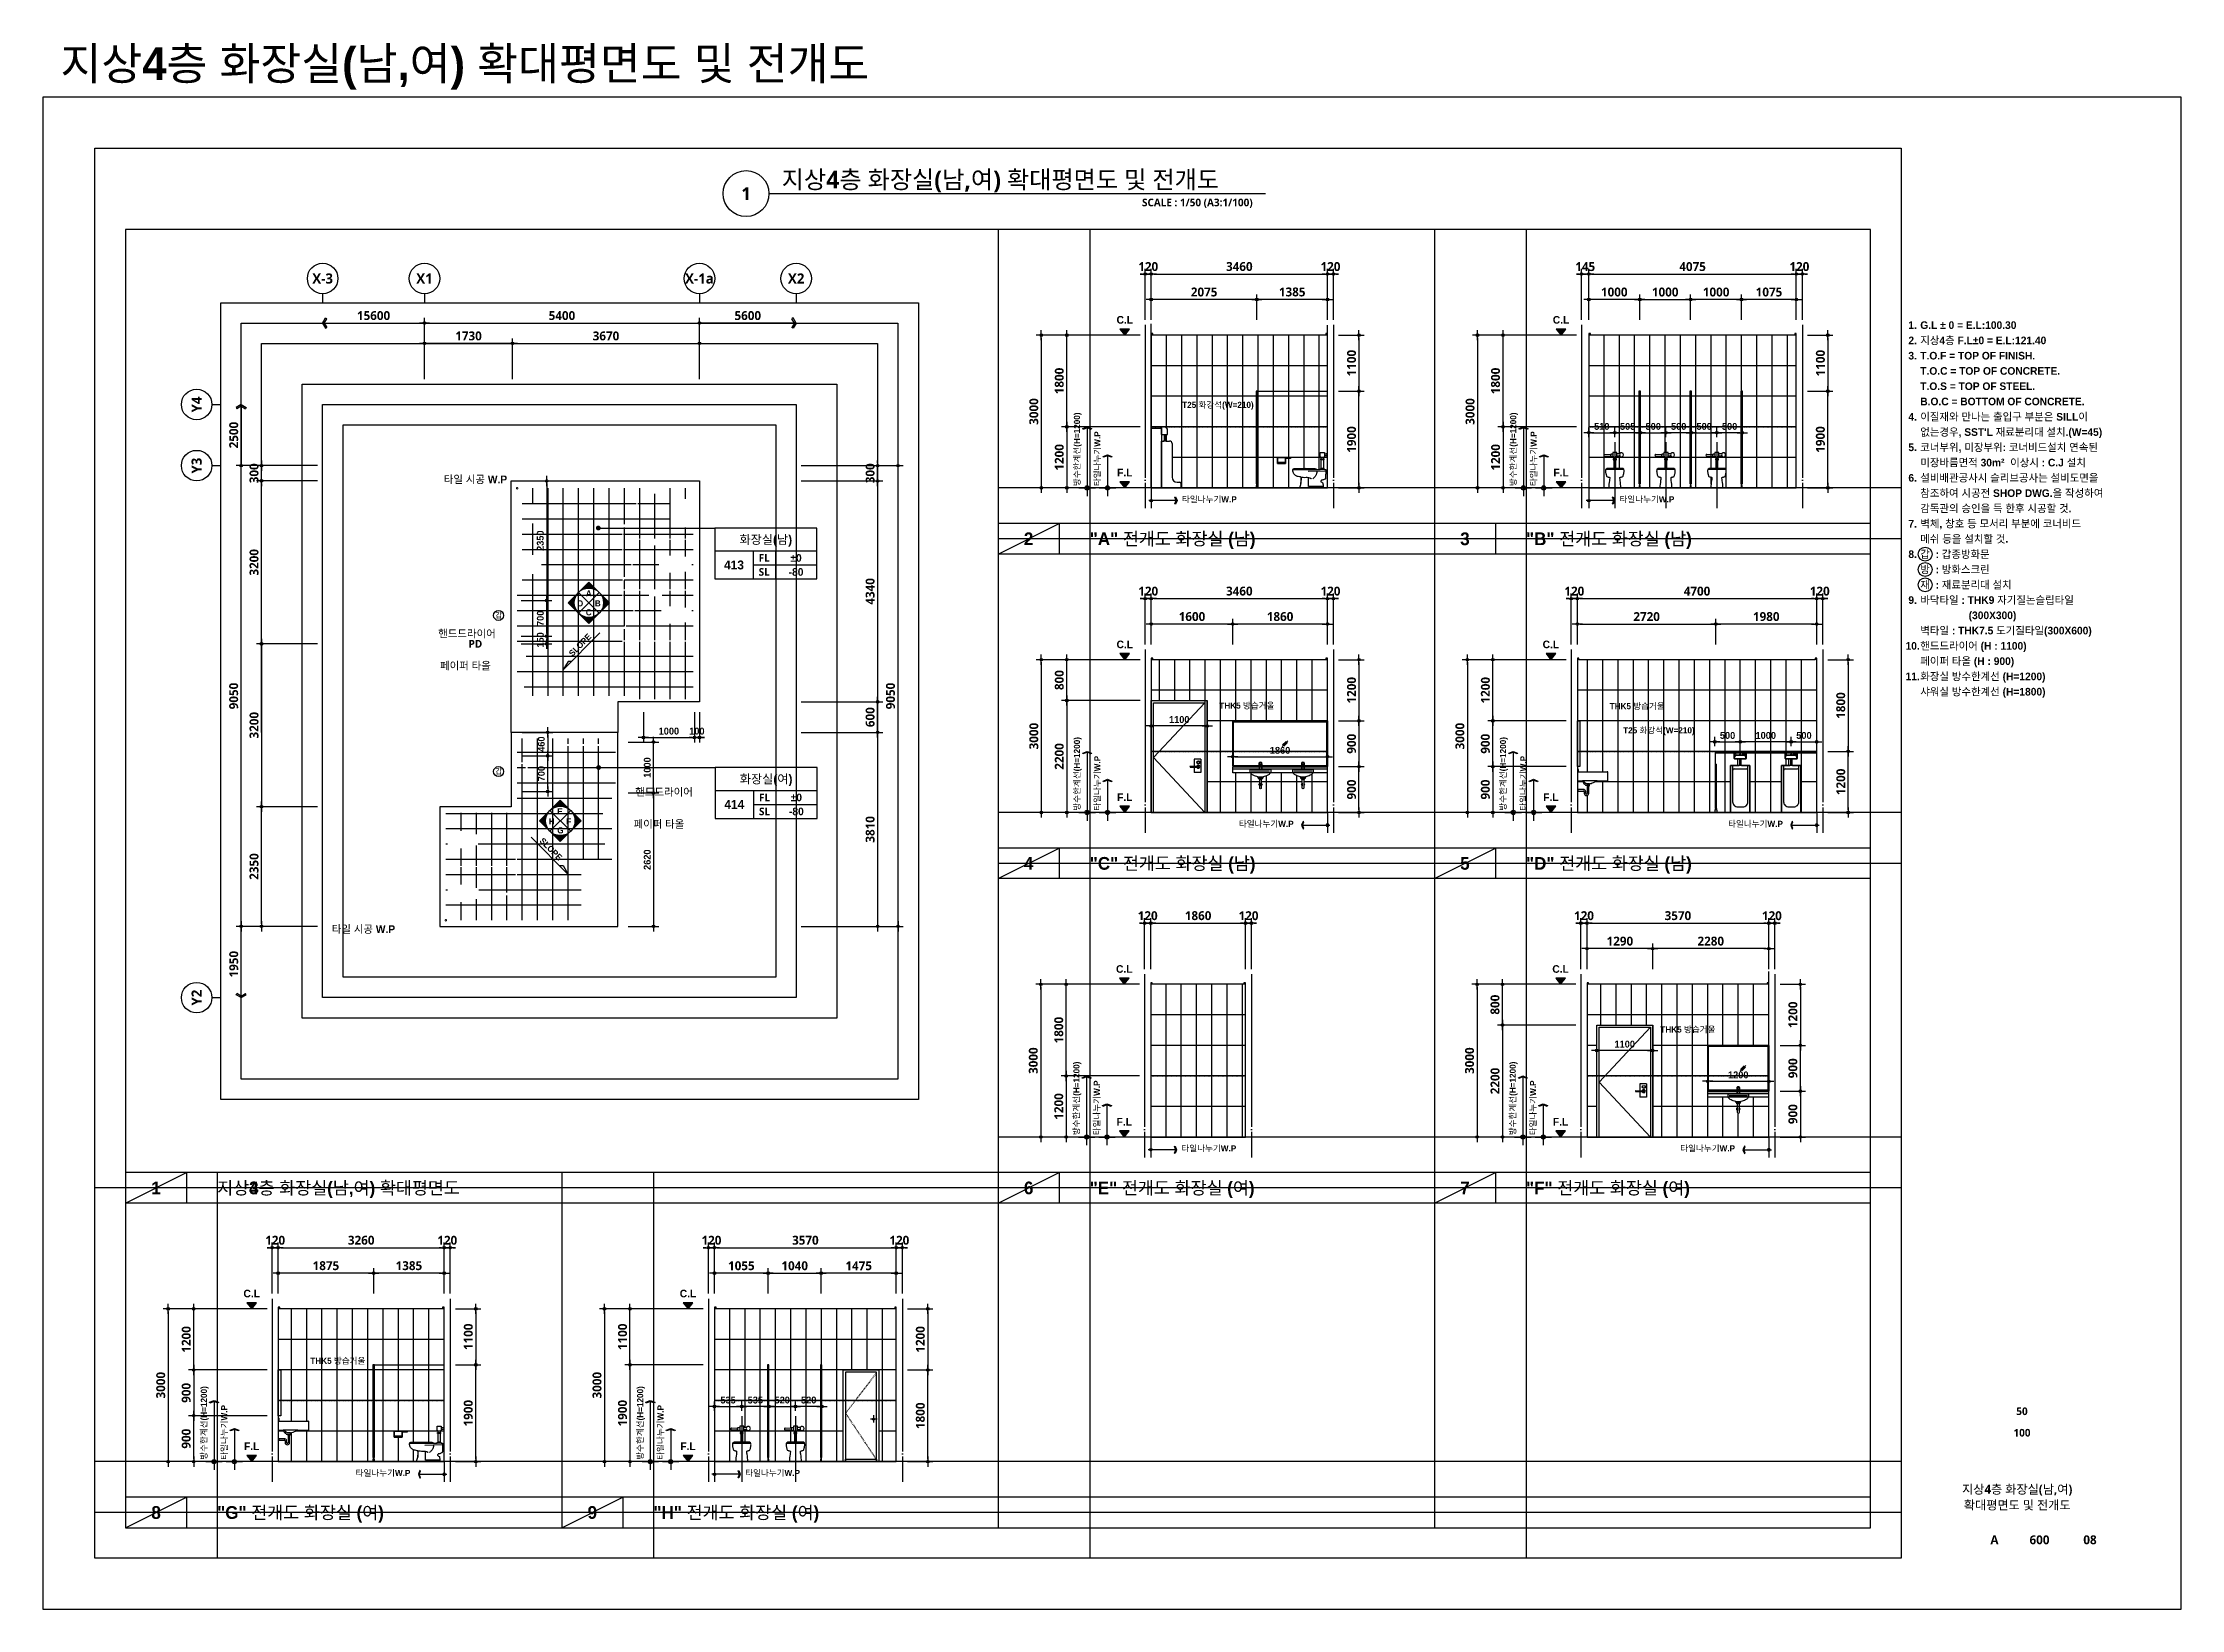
# Model space of a CAD drawing. Header units: millimetres. Extents: x 0 to 336000, y 0 to 30768.
# Drawn here: x 294000 to 336000, y 0 to 30768 of the extents above; entities that cross this region are included whole.
import ezdxf
from ezdxf.enums import TextEntityAlignment as Align

# ---------------------------------------------------------------- set-up
doc = ezdxf.new("R2010")
doc.units = ezdxf.units.MM
doc.header["$LTSCALE"] = 50
doc.linetypes.add('CEN', pattern=[62, 60, -1, 0, -1])
doc.linetypes.add('HID', pattern=[0.5, 0.25, -0.25])
doc.layers.get('Defpoints').update_dxf_attribs({"color": 153})
for name, color, linetype in [('A-ANNO-DIM', 4, 'Continuous'), ('A-ANNO-GRA1', 7, 'Continuous'), ('A-ANNO-LEAD', 4, 'Continuous'), ('A-ANNO-SYMB', 7, 'Continuous'), ('A-ANNO-TEXT1', 7, 'Continuous'), ('A-ANNO-TEXT2', 3, 'Continuous'), ('A-ANNO-TITL', 7, 'Continuous'), ('A-CEN', 1, 'CEN'), ('A-FLOR-TOIL-ELE1', 3, 'Continuous'), ('A-FLOR-TOIL-ELE2', 4, 'Continuous'), ('A-FLOR-TOIL-TILE', 8, 'Continuous'), ('A-FLOR-TOIL-WALL', 6, 'Continuous'), ('A-PS-HID', 5, 'HID'), ('A-SECT-DOOR', 8, 'Continuous'), ('A-ST-AXIS-BUB', 7, 'Continuous'), ('A-ST-AXIS-DIM', 7, 'Continuous'), ('A-WALL-MASN', 3, 'Continuous'), ('AA-XXXX-TXT1', 2, 'Continuous'), ('CEN', 1, 'Continuous'), ('DIM', 7, 'Continuous'), ('DOOR', 4, 'Continuous'), ('ELE2', 3, 'Continuous'), ('FUR', 4, 'Continuous'), ('HAT', 5, 'Continuous'), ('HID', 7, 'HID'), ('LEADER', 7, 'Continuous'), ('SYM', 7, 'Continuous'), ('TIL', 8, 'Continuous'), ('TO', 4, 'Continuous'), ('WIN', 6, 'Continuous')]:
    doc.layers.add(name, color=color, linetype=linetype)
for name, color, linetype, plot in [('G(그리드1)', 185, 'Continuous', False), ('G(그리드2)', 235, 'Continuous', False), ('면적', 210, 'Continuous', False)]:
    doc.layers.add(name, color=color, linetype=linetype, plot=plot)
doc.styles.add('2020음성 1차', font='나눔고딕Bold.ttf')
doc.styles.add('SH_나눔', font='')
doc.styles.add('SH_진천_나눔', font='')
doc.styles.get('SH_나눔').set_extended_font_data('NanumGothic', bold=True)
doc.styles.get('SH_진천_나눔').set_extended_font_data('NanumGothic', bold=True)
doc.dimstyles.new('SHP 50', dxfattribs={"dimscale": 50, "dimtxt": 3.5, "dimasz": 1, "dimexe": 2, "dimexo": 2, "dimgap": 1, "dimtad": 1, "dimdec": 0, "dimzin": 0, "dimdsep": 46, "dimtxsty": 'SH_진천_나눔', "dimblk": 'DIMDOT', "dimcen": 0.09, "dimclrd": 256, "dimclre": 256, "dimclrt": 3, "dimadec": 0, "dimazin": 1, "dimtfac": 1, "dimtdec": 0, "dimtix": 1, "dimtmove": 2, "dimatfit": 0, "dimldrblk": 'DIMDOT', "dimfxl": 1, "dimtolj": 1, "dimtzin": 0, "dimlwd": -1, "dimlwe": -1, "dimarcsym": 0})
doc.dimstyles.new('SHP 50내부', dxfattribs={"dimscale": 50, "dimtxt": 2.7, "dimasz": 1, "dimexe": 2, "dimexo": 2, "dimgap": 1, "dimtad": 1, "dimdec": 0, "dimzin": 0, "dimdsep": 46, "dimtxsty": '2020음성 1차', "dimblk": 'DIMDOT', "dimcen": 0.09, "dimclrd": 256, "dimclre": 256, "dimclrt": 3, "dimadec": 0, "dimazin": 1, "dimtfac": 1, "dimtdec": 0, "dimtix": 1, "dimtmove": 2, "dimatfit": 0, "dimldrblk": 'DIMDOT', "dimfxl": 1, "dimtolj": 1, "dimtzin": 0, "dimlwd": -1, "dimlwe": -1, "dimarcsym": 0})

msp = doc.modelspace()

# ---------------------------------------------------------------- texts
at = {"layer": 'A-ANNO-GRA1', "style": '2020음성 1차'}
msp.add_text('6', height=250, dxfattribs=at).set_placement((313362.6, 8275), align=Align.MIDDLE_CENTER)
at = {"layer": 'A-ANNO-TEXT1'}
for s, height, style, p in [('X-3', 200, 'SH_진천_나눔', (299496.9, 26137.5)), ('X1', 200, 'SH_진천_나눔', (301496.9, 26137.5)), ('X-1a', 200, 'SH_진천_나눔', (306896.9, 26137.5)), ('X2', 200, 'SH_진천_나눔', (308796.9, 26137.5)), ('C.L', 150, '2020음성 1차', (315251.3, 25325.5)), ('C.L', 150, '2020음성 1차', (323820, 25325.5)), ('F.L', 150, '2020음성 1차', (315251.3, 22325.5)), ('F.L', 150, '2020음성 1차', (323820, 22325.5)), ('2', 250, '2020음성 1차', (313362.6, 21025)), ('2', 250, '2020음성 1차', (313362.6, 21025)), ('3', 250, '2020음성 1차', (321931.3, 21025)), ('3', 250, '2020음성 1차', (321931.3, 21025)), ('C.L', 150, '2020음성 1차', (315251.3, 18950.5)), ('C.L', 150, '2020음성 1차', (323620, 18950.5)), ('F.L', 150, '2020음성 1차', (315251.3, 15950.5)), ('F.L', 150, '2020음성 1차', (323620, 15950.5)), ('4', 250, '2020음성 1차', (313362.6, 14650)), ('4', 250, '2020음성 1차', (313362.6, 14650)), ('5', 250, '2020음성 1차', (321931.3, 14650)), ('5', 250, '2020음성 1차', (321931.3, 14650)), ('C.L', 150, '2020음성 1차', (315241.3, 12575.5)), ('C.L', 150, '2020음성 1차', (323810, 12575.5)), ('F.L', 150, '2020음성 1차', (315241.3, 9575.5)), ('F.L', 150, '2020음성 1차', (323810, 9575.5)), ('6', 250, '2020음성 1차', (313362.6, 8275)), ('1', 250, '2020음성 1차', (296225.2, 8275)), ('1', 250, '2020음성 1차', (296225.2, 8275)), ('7', 250, '2020음성 1차', (321931.3, 8275)), ('7', 250, '2020음성 1차', (321931.3, 8275)), ('C.L', 150, '2020음성 1차', (298103.9, 6200.5)), ('C.L', 150, '2020음성 1차', (306672.6, 6200.5)), ('F.L', 150, '2020음성 1차', (298103.9, 3200.5)), ('F.L', 150, '2020음성 1차', (306672.6, 3200.5)), ('8', 250, '2020음성 1차', (296225.2, 1900)), ('8', 250, '2020음성 1차', (296225.2, 1900)), ('9', 250, '2020음성 1차', (304793.9, 1900)), ('9', 250, '2020음성 1차', (304793.9, 1900))]:
    msp.add_text(s, height=height, dxfattribs=dict(at, style=style)).set_placement(p, align=Align.MIDDLE_CENTER)
at = {"layer": 'A-ANNO-TEXT1', "style": 'SH_진천_나눔'}
for s, p in [('Y4', (297021.9, 23662.5)), ('Y3', (297021.9, 22462.5)), ('Y2', (297021.9, 12012.5))]:
    msp.add_text(s, height=200, rotation=90, dxfattribs=at).set_placement(p, align=Align.MIDDLE_CENTER)
at = {"layer": 'A-ANNO-TEXT1', "style": '2020음성 1차'}
for s, height, p in [('T25 화강석(W=210)', 120, (316378, 23655.5)), ('타일 시공 W.P', 150, (301877.4, 22192.5)), ('타일나누기W.P', 120, (316374.2, 21801.4)), ('타일나누기W.P', 120, (324967.9, 21801.4)), ('"A" 전개도', 250, (314562.6, 21025)), ('"A" 전개도 화장실 (남)', 250, (314562.6, 21025)), ('"B" 전개도', 250, (323131.3, 21025)), ('"B" 전개도 화장실 (남)', 250, (323131.3, 21025)), ('핸드드라이어', 150, (301767.1, 19162.6)), ('페이퍼 타올', 150, (301802.7, 18532.2)), ('T25 화강석(W=210)', 120, (325039.2, 17263.5)), ('핸드드라이어', 150, (305637.7, 16052.6)), ('페이퍼 타올', 150, (305603.5, 15422.9)), ('타일나누기W.P', 120, (317492, 15426.4)), ('타일나누기W.P', 120, (327100.7, 15426.4)), ('"C" 전개도', 250, (314562.6, 14650)), ('"C" 전개도 화장실 (남)', 250, (314562.6, 14650)), ('"D" 전개도', 250, (323131.3, 14650)), ('"D" 전개도 화장실 (남)', 250, (323131.3, 14650)), ('타일 시공 W.P', 150, (299677.4, 13357.5)), ('타일나누기W.P', 120, (316364.2, 9051.4)), ('타일나누기W.P', 120, (326160.7, 9051.4)), ('지상4층 화장실(남,여) 확대평면도 ', 250, (297425.2, 8275)), ('지상3층 화장실(남,여) 확대평면도 ', 250, (297425.2, 8275)), ('"E" 전개도', 250, (314562.6, 8275)), ('"E" 전개도 화장실 (여)', 250, (314562.6, 8275)), ('"F" 전개도', 250, (323131.3, 8275)), ('"F" 전개도 화장실 (여)', 250, (323131.3, 8275)), ('타일나누기W.P', 120, (300144.5, 2676.4)), ('타일나누기W.P', 120, (307795.5, 2676.4)), ('"G" 전개도', 250, (297425.2, 1900)), ('"G" 전개도 화장실 (여)', 250, (297425.2, 1900)), ('"H" 전개도', 250, (305993.9, 1900)), ('"H" 전개도 화장실 (여)', 250, (305993.9, 1900))]:
    msp.add_text(s, height=height, dxfattribs=at).set_placement(p, align=Align.MIDDLE_LEFT)
for s, p in [('방수한계선(H=1200)', (314371.1, 22059.9)), ('타일나누기W.P', (314771.1, 22059.9)), ('방수한계선(H=1200)', (322939.8, 22059.9)), ('타일나누기W.P', (323339.8, 22059.9)), ('방수한계선(H=1200)', (314371.1, 15684.9)), ('방수한계선(H=1200)', (322739.8, 15684.9)), ('타일나누기W.P', (314771.1, 15684.9)), ('타일나누기W.P', (323139.8, 15684.9)), ('방수한계선(H=1200)', (314361.1, 9309.9)), ('방수한계선(H=1200)', (322929.8, 9309.9)), ('타일나누기W.P', (314761.1, 9309.9)), ('타일나누기W.P', (323329.8, 9309.9)), ('방수한계선(H=1200)', (297223.7, 2934.9)), ('방수한계선(H=1200)', (305792.4, 2934.9)), ('타일나누기W.P', (297623.7, 2934.9)), ('타일나누기W.P', (306192.4, 2934.9))]:
    msp.add_text(s, height=120, rotation=90, dxfattribs=at).set_placement(p)
for s, p in [('D', (304498.8, 19697.1)), ('A', (304665.3, 19894.1)), ('B', (304841.8, 19697.1)), ('C', (304665.3, 19521.8)), ('THK5 방습거울', (317108.2, 17689.1)), ('THK5 방습거울', (324774.6, 17677.8)), ('E', (304104.6, 15611)), ('H', (303938.2, 15414.1)), ('G', (304104.6, 15238.8)), ('F', (304281.1, 15414.1)), ('THK5 방습거울', (325770.3, 11327.2)), ('THK5 방습거울', (299254.9, 4819.5))]:
    msp.add_text(s, height=120, dxfattribs=at).set_placement(p)
at = {"layer": 'A-ANNO-TEXT1', "style": 'SH_진천_나눔'}
msp.add_text('PD', height=150, dxfattribs=at).set_placement((302496.9, 18962.5), align=Align.MIDDLE)
at = {"layer": 'A-ANNO-TEXT1', "style": '2020음성 1차'}
for rotation, p in [(45.13777, (304552.5, 18940.9)), (314.86223, (303981.4, 14930.9))]:
    msp.add_text('SLOPE', height=120, rotation=rotation, dxfattribs=at).set_placement(p, align=Align.MIDDLE)
at = {"layer": 'A-ANNO-TITL', "style": '2020음성 1차'}
for s, p in [('1.', (330724.8, 25221.8)), ('2.', (330724.8, 24921.8)), ('3.', (330724.8, 24621.8)), ('4.', (330724.8, 23421.8)), ('5.', (330724.8, 22821.8)), ('6.', (330724.8, 22221.8)), ('7.', (330724.8, 21321.8)), ('8.', (330724.8, 20721.8)), ('9.', (330724.8, 19821.8)), ('10.', (330724.8, 18921.8)), ('11.', (330724.8, 18321.8))]:
    msp.add_text(s, height=150, dxfattribs=at).set_placement(p, align=Align.MIDDLE_CENTER)
for s, p in [('G.L %%P 0 = E.L:100.30', (330874.8, 25221.8)), ('지상4층 F.L%%P0 = E.L:121.40', (330874.8, 24921.8)), ('T.O.F = TOP OF FINISH.', (330874.8, 24621.8)), ('T.O.C = TOP OF CONCRETE.', (330874.8, 24321.8)), ('T.O.S = TOP OF STEEL.', (330874.8, 24021.8)), ('B.O.C = BOTTOM OF CONCRETE.', (330874.8, 23721.8)), ("없는경우, SST'L 재료분리대 설치.(W=45)", (330874.8, 23121.8)), ('이질재와 만나는 출입구 부분은 SILL이', (330874.8, 23421.8)), ('코너부위, 미장부위: 코너비드설치 연속된', (330874.8, 22821.8)), ('설비배관공사시 슬리브공사는 설비도면을', (330874.8, 22221.8)), ('미장바름면적 30m²  이상시 : C.J 설치 ', (330874.8, 22521.8)), ('참조하여 시공전 SHOP DWG.을 작성하여 ', (330874.8, 21921.8)), ('감독관의 승인을 득 한후 시공할 것.', (330874.8, 21621.8)), ('메쉬 등을 설치할 것.', (330874.8, 21021.8)), ('벽체, 창호 등 모서리 부분에 코너비드', (330874.8, 21321.8)), ('갑  : 갑종방화문', (330874.8, 20721.8)), ('재  : 재료분리대 설치', (330874.8, 20121.8)), ('방  : 방화스크린', (330874.8, 20421.8))]:
    msp.add_text(s, height=150, dxfattribs=at).set_placement(p, align=Align.MIDDLE_LEFT)
at = {"layer": 'A-ANNO-TITL', "color": 0, "style": '2020음성 1차'}
for s, p in [('바닥타일 : THK9 자기질논슬립타일', (330874.8, 19821.8)), ('(300X300)', (331824.8, 19521.8)), ('핸드드라이어 (H : 1100)', (330874.8, 18921.8)), ('벽타일 : THK7.5 도기질타일(300X600)', (330874.8, 19221.8)), ('페이퍼 타올 (H : 900)', (330874.8, 18621.8)), ('샤워실 방수한계선 (H=1800)', (330874.8, 18021.8)), ('화장실 방수한계선 (H=1200)', (330874.8, 18321.8))]:
    msp.add_text(s, height=150, dxfattribs=at).set_placement(p, align=Align.MIDDLE_LEFT)
at = {"layer": 'A-ANNO-TITL', "style": 'SH_진천_나눔'}
for s, height, p in [('50', 150, (332872.6, 3888.9)), ('100', 150, (332872.6, 3466.7)), ('지상4층 화장실(남,여)', 175, (332778.4, 2348.6)), ('확대평면도 및 전개도', 175, (332778.4, 2048.6)), ('A', 175, (332331.3, 1363.5)), ('600', 175, (333216.8, 1363.5)), ('08', 175, (334207.9, 1363.5))]:
    msp.add_text(s, height=height, dxfattribs=at).set_placement(p, align=Align.MIDDLE)
at = {"layer": 'A-ST-AXIS-DIM', "color": 3, "char_height": 175, "attachment_point": 5, "style": 'SH_진천_나눔'}
for s, insert in [('\\A1;15600', (300497, 25408.5)), ('\\A1;5400', (304196.9, 25408.5)), ('\\A1;5600', (307846.9, 25408.5)), ('\\A1;1730', (302361.9, 25008.9)), ('\\A1;3670', (305061.9, 25008.9))]:
    msp.add_mtext(s, dxfattribs=dict(at, insert=insert))
at = {"layer": 'A-ST-AXIS-DIM', "color": 3, "char_height": 175, "attachment_point": 5, "rotation": 90, "style": 'SH_진천_나눔'}
for s, insert in [('\\A1;2500', (297751, 23062.5)), ('\\A1;1950', (297751, 12669.3))]:
    msp.add_mtext(s, dxfattribs=dict(at, insert=insert))
at = {"layer": 'Defpoints', "style": '2020음성 1차'}
msp.add_text('지상4층 화장실(남,여) 확대평면도 및 전개도', height=640, dxfattribs=at).set_placement((294347.1, 30039.7))

# ---------------------------------------------------------------- blocks, each defined once
blk = doc.blocks.new('*U2903')
at = {"layer": 'A-ANNO-TITL'}
blk.add_line((0, 0), (9750, 0), dxfattribs=at)
blk.add_circle((-450, 0), 450, dxfattribs=at)
at = {"layer": 'AA-XXXX-TXT1', "style": 'SH_진천_나눔'}
blk.add_attdef('DWG.TITLE', (250, 100), '', height=350, dxfattribs=at)
at = {"layer": 'AA-XXXX-TXT1', "color": 7, "style": 'SH_진천_나눔'}
blk.add_attdef('NO1', text='', height=300, dxfattribs=at).set_placement((-450, 0), align=Align.MIDDLE)
at = {"layer": 'AA-XXXX-TXT1', "style": 'SH_진천_나눔'}
blk.add_attdef('SCALE', text='', height=150, dxfattribs=at).set_placement((9500, -100), align=Align.TOP_RIGHT)
blk = doc.blocks.new('A-ST-AXIS-BUB-1')
at = {"layer": 'A-ST-AXIS-BUB'}
blk.add_line((0, 350), (0, 0), dxfattribs=at)
blk.add_circle((0, 950), 600, dxfattribs=at)
blk = doc.blocks.new('arrow1')
at = {"color": 0}
for p, q in [((0, 0), (0.29, 0.5)), ((0, 0), (0.29, -0.5)), ((0.16, 0), (0.41, 0.43)), ((0.16, 0), (0.41, -0.43)), ((0.29, 0.5), (0.41, 0.43)), ((0.29, -0.5), (0.41, -0.43))]:
    blk.add_line(p, q, dxfattribs=at)
blk = doc.blocks.new('DIMDOT')
at = {"color": 0}
blk.add_line((-2, 0), (2, 0), dxfattribs=at)
for radius in [0.5, 0.25]:
    blk.add_circle((0, 0), radius, dxfattribs=at)
blk = doc.blocks.new('*D22926')
at = {"layer": 'A-ST-AXIS-DIM'}
for p, q in [((299397, 22462), (297797, 22462)), ((297897, 13462), (297897, 22412)), ((299397, 13412), (297797, 13412))]:
    blk.add_line(p, q, dxfattribs=at)
at = {"layer": 'Defpoints', "color": 0}
for p in [(297897, 22462), (299497, 22462), (299497, 13412)]:
    blk.add_point(p, dxfattribs=at)
at = {"layer": 'A-ST-AXIS-DIM', "linetype": 'ByBlock', "xscale": 50, "yscale": 50, "zscale": 50}
for p, rotation in [((297897, 22462), 90), ((297897, 13412), 270)]:
    blk.add_blockref('DIMDOT', p, dxfattribs=dict(at, rotation=rotation))
at = {"layer": 'A-ST-AXIS-DIM', "color": 3, "insert": (297750, 17937), "char_height": 175, "attachment_point": 5, "rotation": 90, "style": 'SH_진천_나눔'}
blk.add_mtext('\\A1;9050', dxfattribs=at)
blk = doc.blocks.new('*D22927')
at = {"layer": 'A-ST-AXIS-DIM'}
for p, q in [((299397, 22462), (298197, 22462)), ((298297, 22512), (298297, 22562)), ((298297, 22162), (298297, 22462)), ((299397, 22162), (298197, 22162)), ((298297, 22112), (298297, 22062))]:
    blk.add_line(p, q, dxfattribs=at)
at = {"layer": 'Defpoints', "color": 0}
for p in [(298297, 22462), (299497, 22462), (299497, 22162)]:
    blk.add_point(p, dxfattribs=at)
at = {"layer": 'A-ST-AXIS-DIM', "linetype": 'ByBlock', "xscale": 50, "yscale": 50, "zscale": 50}
for p, rotation in [((298297, 22462), 270), ((298297, 22162), 90)]:
    blk.add_blockref('DIMDOT', p, dxfattribs=dict(at, rotation=rotation))
at = {"layer": 'A-ST-AXIS-DIM', "color": 3, "insert": (298150, 22312), "char_height": 175, "attachment_point": 5, "rotation": 90, "style": 'SH_진천_나눔'}
blk.add_mtext('\\A1;300', dxfattribs=at)
blk = doc.blocks.new('*D22928')
at = {"layer": 'A-ST-AXIS-DIM'}
for p, q in [((299397, 15763), (298197, 15763)), ((298297, 13462), (298297, 15713)), ((299397, 13412), (298197, 13412))]:
    blk.add_line(p, q, dxfattribs=at)
at = {"layer": 'Defpoints', "color": 0}
for p in [(298297, 15763), (299497, 15763), (299497, 13412)]:
    blk.add_point(p, dxfattribs=at)
at = {"layer": 'A-ST-AXIS-DIM', "linetype": 'ByBlock', "xscale": 50, "yscale": 50, "zscale": 50}
for p, rotation in [((298297, 15763), 90), ((298297, 13412), 270)]:
    blk.add_blockref('DIMDOT', p, dxfattribs=dict(at, rotation=rotation))
at = {"layer": 'A-ST-AXIS-DIM', "color": 3, "insert": (298150, 14588), "char_height": 175, "attachment_point": 5, "rotation": 90, "style": 'SH_진천_나눔'}
blk.add_mtext('\\A1;2350', dxfattribs=at)
blk = doc.blocks.new('*D22929')
at = {"layer": 'A-ANNO-DIM'}
for p, q in [((305797, 17622), (305797, 17022)), ((306797, 17622), (306797, 17022)), ((305847, 17122), (306747, 17122))]:
    blk.add_line(p, q, dxfattribs=at)
at = {"layer": 'Defpoints', "color": 0}
for p in [(305797, 17722), (306797, 17722), (306797, 17122)]:
    blk.add_point(p, dxfattribs=at)
at = {"layer": 'A-ANNO-DIM', "linetype": 'ByBlock', "xscale": 50, "yscale": 50, "zscale": 50, "rotation": 180}
blk.add_blockref('DIMDOT', (305797, 17122), dxfattribs=at)
at = {"layer": 'A-ANNO-DIM', "linetype": 'ByBlock', "xscale": 50, "yscale": 50, "zscale": 50}
blk.add_blockref('DIMDOT', (306797, 17122), dxfattribs=at)
at = {"layer": 'A-ANNO-DIM', "color": 3, "insert": (306297, 17247), "char_height": 135, "attachment_point": 5, "style": '2020음성 1차'}
blk.add_mtext('\\A1;1000', dxfattribs=at)
blk = doc.blocks.new('*D22930')
at = {"layer": 'A-ANNO-DIM'}
for p, q in [((306797, 17622), (306797, 17022)), ((306897, 17622), (306897, 17022)), ((306747, 17122), (306697, 17122)), ((306897, 17122), (306797, 17122)), ((306947, 17122), (306997, 17122))]:
    blk.add_line(p, q, dxfattribs=at)
at = {"layer": 'Defpoints', "color": 0}
for p in [(306797, 17722), (306897, 17722), (306797, 17122)]:
    blk.add_point(p, dxfattribs=at)
at = {"layer": 'A-ANNO-DIM', "linetype": 'ByBlock', "xscale": 50, "yscale": 50, "zscale": 50}
blk.add_blockref('DIMDOT', (306797, 17122), dxfattribs=at)
at = {"layer": 'A-ANNO-DIM', "linetype": 'ByBlock', "xscale": 50, "yscale": 50, "zscale": 50, "rotation": 180}
blk.add_blockref('DIMDOT', (306897, 17122), dxfattribs=at)
at = {"layer": 'A-ANNO-DIM', "color": 3, "insert": (306847, 17247), "char_height": 135, "attachment_point": 5, "style": '2020음성 1차'}
blk.add_mtext('\\A1;100', dxfattribs=at)
blk = doc.blocks.new('*D22931')
at = {"layer": 'A-ANNO-DIM'}
for p, q in [((305497, 17032), (306097, 17032)), ((305997, 16083), (305997, 16982)), ((305497, 16033), (306097, 16033))]:
    blk.add_line(p, q, dxfattribs=at)
at = {"layer": 'Defpoints', "color": 0}
for p in [(305397, 17032), (305997, 17032), (305397, 16033)]:
    blk.add_point(p, dxfattribs=at)
at = {"layer": 'A-ANNO-DIM', "linetype": 'ByBlock', "xscale": 50, "yscale": 50, "zscale": 50}
for p, rotation in [((305997, 17032), 90), ((305997, 16033), 270)]:
    blk.add_blockref('DIMDOT', p, dxfattribs=dict(at, rotation=rotation))
at = {"layer": 'A-ANNO-DIM', "color": 3, "insert": (305873, 16532), "char_height": 135, "attachment_point": 5, "rotation": 90, "style": '2020음성 1차'}
blk.add_mtext('\\A1;1000', dxfattribs=at)
blk = doc.blocks.new('*D22932')
at = {"layer": 'A-ANNO-DIM'}
for p, q in [((305497, 16033), (306097, 16033)), ((305997, 15983), (305997, 13462)), ((305497, 13412), (306097, 13412))]:
    blk.add_line(p, q, dxfattribs=at)
at = {"layer": 'Defpoints', "color": 0}
for p in [(305397, 16033), (305397, 13412), (305997, 13412)]:
    blk.add_point(p, dxfattribs=at)
at = {"layer": 'A-ANNO-DIM', "linetype": 'ByBlock', "xscale": 50, "yscale": 50, "zscale": 50}
for p, rotation in [((305997, 16033), 90), ((305997, 13412), 270)]:
    blk.add_blockref('DIMDOT', p, dxfattribs=dict(at, rotation=rotation))
at = {"layer": 'A-ANNO-DIM', "color": 3, "insert": (305872, 14722), "char_height": 135, "attachment_point": 5, "rotation": 90, "style": '2020음성 1차'}
blk.add_mtext('\\A1;2620', dxfattribs=at)
blk = doc.blocks.new('*D22933')
at = {"layer": 'A-ST-AXIS-DIM'}
for p, q in [((299397, 18963), (298197, 18963)), ((298297, 18913), (298297, 15813)), ((299397, 15763), (298197, 15763))]:
    blk.add_line(p, q, dxfattribs=at)
at = {"layer": 'Defpoints', "color": 0}
for p in [(299497, 18963), (298297, 15763), (299497, 15763)]:
    blk.add_point(p, dxfattribs=at)
at = {"layer": 'A-ST-AXIS-DIM', "linetype": 'ByBlock', "xscale": 50, "yscale": 50, "zscale": 50}
for p, rotation in [((298297, 18963), 90), ((298297, 15763), 270)]:
    blk.add_blockref('DIMDOT', p, dxfattribs=dict(at, rotation=rotation))
at = {"layer": 'A-ST-AXIS-DIM', "color": 3, "insert": (298150, 17363), "char_height": 175, "attachment_point": 5, "rotation": 90, "style": 'SH_진천_나눔'}
blk.add_mtext('\\A1;3200', dxfattribs=at)
blk = doc.blocks.new('*D22934')
at = {"layer": 'A-ST-AXIS-DIM'}
for p, q in [((308897, 22462), (310897, 22462)), ((310797, 13462), (310797, 22412)), ((308897, 13412), (310897, 13412))]:
    blk.add_line(p, q, dxfattribs=at)
at = {"layer": 'Defpoints', "color": 0}
for p in [(308797, 22462), (310797, 22462), (308797, 13412)]:
    blk.add_point(p, dxfattribs=at)
at = {"layer": 'A-ST-AXIS-DIM', "linetype": 'ByBlock', "xscale": 50, "yscale": 50, "zscale": 50}
for p, rotation in [((310797, 22462), 90), ((310797, 13412), 270)]:
    blk.add_blockref('DIMDOT', p, dxfattribs=dict(at, rotation=rotation))
at = {"layer": 'A-ST-AXIS-DIM', "color": 3, "insert": (310650, 17937), "char_height": 175, "attachment_point": 5, "rotation": 90, "style": 'SH_진천_나눔'}
blk.add_mtext('\\A1;9050', dxfattribs=at)
blk = doc.blocks.new('*D22935')
at = {"layer": 'A-ST-AXIS-DIM'}
for p, q in [((308897, 22462), (310497, 22462)), ((310397, 22512), (310397, 22562)), ((310397, 22162), (310397, 22462)), ((308897, 22162), (310497, 22162)), ((310397, 22112), (310397, 22062))]:
    blk.add_line(p, q, dxfattribs=at)
at = {"layer": 'Defpoints', "color": 0}
for p in [(308797, 22462), (310397, 22462), (308797, 22162)]:
    blk.add_point(p, dxfattribs=at)
at = {"layer": 'A-ST-AXIS-DIM', "linetype": 'ByBlock', "xscale": 50, "yscale": 50, "zscale": 50}
for p, rotation in [((310397, 22462), 270), ((310397, 22162), 90)]:
    blk.add_blockref('DIMDOT', p, dxfattribs=dict(at, rotation=rotation))
at = {"layer": 'A-ST-AXIS-DIM', "color": 3, "insert": (310250, 22312), "char_height": 175, "attachment_point": 5, "rotation": 90, "style": 'SH_진천_나눔'}
blk.add_mtext('\\A1;300', dxfattribs=at)
blk = doc.blocks.new('*D22936')
at = {"layer": 'A-ST-AXIS-DIM'}
for p, q in [((308897, 17822), (310497, 17822)), ((310397, 17273), (310397, 17772)), ((308897, 17223), (310497, 17223))]:
    blk.add_line(p, q, dxfattribs=at)
at = {"layer": 'Defpoints', "color": 0}
for p in [(308797, 17822), (310397, 17822), (308797, 17223)]:
    blk.add_point(p, dxfattribs=at)
at = {"layer": 'A-ST-AXIS-DIM', "linetype": 'ByBlock', "xscale": 50, "yscale": 50, "zscale": 50}
for p, rotation in [((310397, 17822), 90), ((310397, 17223), 270)]:
    blk.add_blockref('DIMDOT', p, dxfattribs=dict(at, rotation=rotation))
at = {"layer": 'A-ST-AXIS-DIM', "color": 3, "insert": (310250, 17522), "char_height": 175, "attachment_point": 5, "rotation": 90, "style": 'SH_진천_나눔'}
blk.add_mtext('\\A1;600', dxfattribs=at)
blk = doc.blocks.new('*D22937')
at = {"layer": 'A-ST-AXIS-DIM'}
for p, q in [((308897, 22162), (310497, 22162)), ((310397, 22112), (310397, 17872)), ((308897, 17822), (310497, 17822))]:
    blk.add_line(p, q, dxfattribs=at)
at = {"layer": 'Defpoints', "color": 0}
for p in [(308797, 22162), (308797, 17822), (310397, 17822)]:
    blk.add_point(p, dxfattribs=at)
at = {"layer": 'A-ST-AXIS-DIM', "linetype": 'ByBlock', "xscale": 50, "yscale": 50, "zscale": 50}
for p, rotation in [((310397, 22162), 90), ((310397, 17822), 270)]:
    blk.add_blockref('DIMDOT', p, dxfattribs=dict(at, rotation=rotation))
at = {"layer": 'A-ST-AXIS-DIM', "color": 3, "insert": (310250, 19992), "char_height": 175, "attachment_point": 5, "rotation": 90, "style": 'SH_진천_나눔'}
blk.add_mtext('\\A1;4340', dxfattribs=at)
blk = doc.blocks.new('G$C9D92D8A7')
at = {"layer": 'A-ANNO-GRA1'}
for p, q in [((0, 11), (40, 11)), ((15, 11), (15, 0)), ((23.75, 11), (23.75, 0)), ((15, 5.5), (40, 5.5))]:
    blk.add_line(p, q, dxfattribs=at)
blk.add_lwpolyline([(0, 20), (0, 0), (40, 0), (40, 20)], close=True, dxfattribs=at)
at = {"style": '2020음성 1차'}
for tag, height, p in [('실명', 3.5, (20, 15.5)), ('마감레벨', 3, (31.875, 8.25)), ('실번호', 3.5, (7.5, 5.5)), ('구조레벨', 3, (31.875, 2.75))]:
    blk.add_attdef(tag, text='', height=height, dxfattribs=at).set_placement(p, align=Align.MIDDLE_CENTER)
at = {"layer": 'A-ANNO-TEXT1', "style": 'SH_나눔'}
for s, p in [('FL', (19.375, 8.25)), ('SL', (19.375, 2.75))]:
    blk.add_text(s, height=3, dxfattribs=at).set_placement(p, align=Align.MIDDLE)
blk = doc.blocks.new('갑종 TEXT100')
at = {"layer": 'A-ANNO-SYMB'}
blk.add_circle((0, 0), 243, dxfattribs=at)
at = {"layer": 'A-ANNO-TITL', "style": '2020음성 1차'}
blk.add_text('갑 ', height=266.7, dxfattribs=at).set_placement((67, 0), align=Align.MIDDLE_CENTER)
blk = doc.blocks.new('*D22938')
at = {"layer": 'A-ANNO-DIM'}
for p, q in [((303417, 16762), (304017, 16762)), ((303917, 16112), (303917, 16712)), ((303417, 16062), (304017, 16062))]:
    blk.add_line(p, q, dxfattribs=at)
at = {"layer": 'Defpoints', "color": 0}
for p in [(303317, 16762), (303917, 16762), (303317, 16062)]:
    blk.add_point(p, dxfattribs=at)
at = {"layer": 'A-ANNO-DIM', "linetype": 'ByBlock', "xscale": 50, "yscale": 50, "zscale": 50}
for p, rotation in [((303917, 16762), 90), ((303917, 16062), 270)]:
    blk.add_blockref('DIMDOT', p, dxfattribs=dict(at, rotation=rotation))
at = {"layer": 'A-ANNO-DIM', "color": 3, "insert": (303793, 16412), "char_height": 135, "attachment_point": 5, "rotation": 90, "style": '2020음성 1차'}
blk.add_mtext('\\A1;700', dxfattribs=at)
blk = doc.blocks.new('*D22939')
at = {"layer": 'A-ANNO-DIM'}
for p, q in [((303417, 17222), (304017, 17222)), ((303917, 17172), (303917, 16812)), ((303417, 16762), (304017, 16762))]:
    blk.add_line(p, q, dxfattribs=at)
at = {"layer": 'Defpoints', "color": 0}
for p in [(303317, 17222), (303317, 16762), (303917, 16762)]:
    blk.add_point(p, dxfattribs=at)
at = {"layer": 'A-ANNO-DIM', "linetype": 'ByBlock', "xscale": 50, "yscale": 50, "zscale": 50}
for p, rotation in [((303917, 17222), 90), ((303917, 16762), 270)]:
    blk.add_blockref('DIMDOT', p, dxfattribs=dict(at, rotation=rotation))
at = {"layer": 'A-ANNO-DIM', "color": 3, "insert": (303792, 16992), "char_height": 135, "attachment_point": 5, "rotation": 90, "style": '2020음성 1차'}
blk.add_mtext('\\A1;460', dxfattribs=at)
blk = doc.blocks.new('*D23331')
at = {"layer": 'A-ST-AXIS-DIM'}
for p, q in [((315601, 26225), (315551, 26225)), ((315651, 25325), (315651, 26325)), ((315771, 26225), (315651, 26225)), ((315771, 25325), (315771, 26325)), ((315821, 26225), (315871, 26225))]:
    blk.add_line(p, q, dxfattribs=at)
at = {"layer": 'Defpoints', "color": 0}
for p in [(315651, 26225), (315651, 25225), (315771, 25225)]:
    blk.add_point(p, dxfattribs=at)
at = {"layer": 'A-ST-AXIS-DIM', "linetype": 'ByBlock', "xscale": 50, "yscale": 50, "zscale": 50}
blk.add_blockref('DIMDOT', (315651, 26225), dxfattribs=at)
at = {"layer": 'A-ST-AXIS-DIM', "linetype": 'ByBlock', "xscale": 50, "yscale": 50, "zscale": 50, "rotation": 180}
blk.add_blockref('DIMDOT', (315771, 26225), dxfattribs=at)
at = {"layer": 'A-ST-AXIS-DIM', "color": 3, "insert": (315711, 26371), "char_height": 175, "attachment_point": 5, "style": 'SH_진천_나눔'}
blk.add_mtext('\\A1;120', dxfattribs=at)
blk = doc.blocks.new('*D23332')
at = {"layer": 'A-ST-AXIS-DIM'}
for p, q in [((315771, 25325), (315771, 26325)), ((315821, 26225), (319181, 26225)), ((319231, 25325), (319231, 26325))]:
    blk.add_line(p, q, dxfattribs=at)
at = {"layer": 'Defpoints', "color": 0}
for p in [(319231, 26225), (315771, 25225), (319231, 25225)]:
    blk.add_point(p, dxfattribs=at)
at = {"layer": 'A-ST-AXIS-DIM', "linetype": 'ByBlock', "xscale": 50, "yscale": 50, "zscale": 50, "rotation": 180}
blk.add_blockref('DIMDOT', (315771, 26225), dxfattribs=at)
at = {"layer": 'A-ST-AXIS-DIM', "linetype": 'ByBlock', "xscale": 50, "yscale": 50, "zscale": 50}
blk.add_blockref('DIMDOT', (319231, 26225), dxfattribs=at)
at = {"layer": 'A-ST-AXIS-DIM', "color": 3, "insert": (317501, 26372), "char_height": 175, "attachment_point": 5, "style": 'SH_진천_나눔'}
blk.add_mtext('\\A1;3460', dxfattribs=at)
blk = doc.blocks.new('*D23333')
at = {"layer": 'A-ST-AXIS-DIM'}
for p, q in [((319181, 26225), (319131, 26225)), ((319231, 25325), (319231, 26325)), ((319231, 26225), (319351, 26225)), ((319351, 25325), (319351, 26325)), ((319401, 26225), (319451, 26225))]:
    blk.add_line(p, q, dxfattribs=at)
at = {"layer": 'Defpoints', "color": 0}
for p in [(319351, 26225), (319231, 25225), (319351, 25225)]:
    blk.add_point(p, dxfattribs=at)
at = {"layer": 'A-ST-AXIS-DIM', "linetype": 'ByBlock', "xscale": 50, "yscale": 50, "zscale": 50}
blk.add_blockref('DIMDOT', (319231, 26225), dxfattribs=at)
at = {"layer": 'A-ST-AXIS-DIM', "linetype": 'ByBlock', "xscale": 50, "yscale": 50, "zscale": 50, "rotation": 180}
blk.add_blockref('DIMDOT', (319351, 26225), dxfattribs=at)
at = {"layer": 'A-ST-AXIS-DIM', "color": 3, "insert": (319291, 26371), "char_height": 175, "attachment_point": 5, "style": 'SH_진천_나눔'}
blk.add_mtext('\\A1;120', dxfattribs=at)
blk = doc.blocks.new('*D23334')
at = {"layer": 'A-ST-AXIS-DIM'}
for p, q in [((315551, 25025), (313511, 25025)), ((313611, 24975), (313611, 22075)), ((315551, 22025), (313511, 22025))]:
    blk.add_line(p, q, dxfattribs=at)
at = {"layer": 'Defpoints', "color": 0}
for p in [(315651, 25025), (313611, 22025), (315651, 22025)]:
    blk.add_point(p, dxfattribs=at)
at = {"layer": 'A-ST-AXIS-DIM', "linetype": 'ByBlock', "xscale": 50, "yscale": 50, "zscale": 50}
for p, rotation in [((313611, 25025), 90), ((313611, 22025), 270)]:
    blk.add_blockref('DIMDOT', p, dxfattribs=dict(at, rotation=rotation))
at = {"layer": 'A-ST-AXIS-DIM', "color": 3, "insert": (313465, 23525), "char_height": 175, "attachment_point": 5, "rotation": 90, "style": 'SH_진천_나눔'}
blk.add_mtext('\\A1;3000', dxfattribs=at)
blk = doc.blocks.new('*D23335')
at = {"layer": 'A-ST-AXIS-DIM'}
for p, q in [((315551, 25025), (314011, 25025)), ((314111, 23275), (314111, 24975)), ((315551, 23225), (314011, 23225))]:
    blk.add_line(p, q, dxfattribs=at)
at = {"layer": 'Defpoints', "color": 0}
for p in [(314111, 25025), (315651, 25025), (315651, 23225)]:
    blk.add_point(p, dxfattribs=at)
at = {"layer": 'A-ST-AXIS-DIM', "linetype": 'ByBlock', "xscale": 50, "yscale": 50, "zscale": 50}
for p, rotation in [((314111, 25025), 90), ((314111, 23225), 270)]:
    blk.add_blockref('DIMDOT', p, dxfattribs=dict(at, rotation=rotation))
at = {"layer": 'A-ST-AXIS-DIM', "color": 3, "insert": (313965, 24125), "char_height": 175, "attachment_point": 5, "rotation": 90, "style": 'SH_진천_나눔'}
blk.add_mtext('\\A1;1800', dxfattribs=at)
blk = doc.blocks.new('*D23336')
at = {"layer": 'A-ST-AXIS-DIM'}
for p, q in [((315551, 23225), (314011, 23225)), ((314111, 23175), (314111, 22075)), ((315551, 22025), (314011, 22025))]:
    blk.add_line(p, q, dxfattribs=at)
at = {"layer": 'Defpoints', "color": 0}
for p in [(315651, 23225), (314111, 22025), (315651, 22025)]:
    blk.add_point(p, dxfattribs=at)
at = {"layer": 'A-ST-AXIS-DIM', "linetype": 'ByBlock', "xscale": 50, "yscale": 50, "zscale": 50}
for p, rotation in [((314111, 23225), 90), ((314111, 22025), 270)]:
    blk.add_blockref('DIMDOT', p, dxfattribs=dict(at, rotation=rotation))
at = {"layer": 'A-ST-AXIS-DIM', "color": 3, "insert": (313965, 22625), "char_height": 175, "attachment_point": 5, "rotation": 90, "style": 'SH_진천_나눔'}
blk.add_mtext('\\A1;1200', dxfattribs=at)
blk = doc.blocks.new('*D23337')
at = {"layer": 'A-ST-AXIS-DIM'}
for p, q in [((319451, 23925), (319951, 23925)), ((319851, 22075), (319851, 23875)), ((319451, 22025), (319951, 22025))]:
    blk.add_line(p, q, dxfattribs=at)
at = {"layer": 'Defpoints', "color": 0}
for p in [(319351, 23925), (319851, 23925), (319351, 22025)]:
    blk.add_point(p, dxfattribs=at)
at = {"layer": 'A-ST-AXIS-DIM', "linetype": 'ByBlock', "xscale": 50, "yscale": 50, "zscale": 50}
for p, rotation in [((319851, 23925), 90), ((319851, 22025), 270)]:
    blk.add_blockref('DIMDOT', p, dxfattribs=dict(at, rotation=rotation))
at = {"layer": 'A-ST-AXIS-DIM', "color": 3, "insert": (319705, 22975), "char_height": 175, "attachment_point": 5, "rotation": 90, "style": 'SH_진천_나눔'}
blk.add_mtext('\\A1;1900', dxfattribs=at)
blk = doc.blocks.new('*D23338')
at = {"layer": 'A-ST-AXIS-DIM'}
for p, q in [((319451, 25025), (319951, 25025)), ((319851, 24975), (319851, 23975)), ((319451, 23925), (319951, 23925))]:
    blk.add_line(p, q, dxfattribs=at)
at = {"layer": 'Defpoints', "color": 0}
for p in [(319351, 25025), (319351, 23925), (319851, 23925)]:
    blk.add_point(p, dxfattribs=at)
at = {"layer": 'A-ST-AXIS-DIM', "linetype": 'ByBlock', "xscale": 50, "yscale": 50, "zscale": 50}
for p, rotation in [((319851, 25025), 90), ((319851, 23925), 270)]:
    blk.add_blockref('DIMDOT', p, dxfattribs=dict(at, rotation=rotation))
at = {"layer": 'A-ST-AXIS-DIM', "color": 3, "insert": (319705, 24475), "char_height": 175, "attachment_point": 5, "rotation": 90, "style": 'SH_진천_나눔'}
blk.add_mtext('\\A1;1100', dxfattribs=at)
blk = doc.blocks.new('*D23339')
at = {"layer": 'A-ST-AXIS-DIM'}
for p, q in [((315771, 25325), (315771, 25825)), ((317796, 25725), (315821, 25725)), ((317846, 25325), (317846, 25825))]:
    blk.add_line(p, q, dxfattribs=at)
at = {"layer": 'Defpoints', "color": 0}
for p in [(315771, 25725), (315771, 25225), (317846, 25225)]:
    blk.add_point(p, dxfattribs=at)
at = {"layer": 'A-ST-AXIS-DIM', "linetype": 'ByBlock', "xscale": 50, "yscale": 50, "zscale": 50, "rotation": 180}
blk.add_blockref('DIMDOT', (315771, 25725), dxfattribs=at)
at = {"layer": 'A-ST-AXIS-DIM', "linetype": 'ByBlock', "xscale": 50, "yscale": 50, "zscale": 50}
blk.add_blockref('DIMDOT', (317846, 25725), dxfattribs=at)
at = {"layer": 'A-ST-AXIS-DIM', "color": 3, "insert": (316809, 25871), "char_height": 175, "attachment_point": 5, "style": 'SH_진천_나눔'}
blk.add_mtext('\\A1;2075', dxfattribs=at)
blk = doc.blocks.new('*D23340')
at = {"layer": 'A-ST-AXIS-DIM'}
for p, q in [((317846, 25325), (317846, 25825)), ((319181, 25725), (317896, 25725)), ((319231, 25325), (319231, 25825))]:
    blk.add_line(p, q, dxfattribs=at)
at = {"layer": 'Defpoints', "color": 0}
for p in [(317846, 25725), (317846, 25225), (319231, 25225)]:
    blk.add_point(p, dxfattribs=at)
at = {"layer": 'A-ST-AXIS-DIM', "linetype": 'ByBlock', "xscale": 50, "yscale": 50, "zscale": 50, "rotation": 180}
blk.add_blockref('DIMDOT', (317846, 25725), dxfattribs=at)
at = {"layer": 'A-ST-AXIS-DIM', "linetype": 'ByBlock', "xscale": 50, "yscale": 50, "zscale": 50}
blk.add_blockref('DIMDOT', (319231, 25725), dxfattribs=at)
at = {"layer": 'A-ST-AXIS-DIM', "color": 3, "insert": (318539, 25872), "char_height": 175, "attachment_point": 5, "style": 'SH_진천_나눔'}
blk.add_mtext('\\A1;1385', dxfattribs=at)
blk = doc.blocks.new('ARROWX')
blk.add_lwpolyline([(-0.2, -0.5), (-0.29, -0.46), (-0.11, 0), (-0.29, 0.46), (-0.2, 0.5), (0, 0)], close=True)
for points in [[(-0.2, 0.5), (-0.29, 0.46), (0, 0), (-0.11, 0)], [(0, 0), (-0.11, 0), (-0.2, -0.5), (-0.29, -0.46)]]:
    blk.add_solid(points)
blk = doc.blocks.new('Z_DOT')
at = {"layer": 'DIM', "color": 0}
for p, q in [((-3, 0), (3, 0)), ((0, -3), (0, 3))]:
    blk.add_line(p, q, dxfattribs=at)
for radius in [0.75, 0.375]:
    blk.add_circle((0, 0), radius, dxfattribs=at)
blk = doc.blocks.new('_CIDOTB')
at = {"color": 0, "linetype": 'ByBlock'}
blk.add_line((2, 0), (-1, 0), dxfattribs=at)
blk.add_circle((0, 0), 0.5, dxfattribs=at)
blk = doc.blocks.new('*D23341')
at = {"layer": 'A-ST-AXIS-DIM'}
for p, q in [((324170, 26225), (324120, 26225)), ((324220, 25325), (324220, 26325)), ((324365, 26225), (324220, 26225)), ((324365, 25325), (324365, 26325)), ((324415, 26225), (324465, 26225))]:
    blk.add_line(p, q, dxfattribs=at)
at = {"layer": 'Defpoints', "color": 0}
for p in [(324220, 26225), (324220, 25225), (324365, 25225)]:
    blk.add_point(p, dxfattribs=at)
at = {"layer": 'A-ST-AXIS-DIM', "linetype": 'ByBlock', "xscale": 50, "yscale": 50, "zscale": 50}
blk.add_blockref('DIMDOT', (324220, 26225), dxfattribs=at)
at = {"layer": 'A-ST-AXIS-DIM', "linetype": 'ByBlock', "xscale": 50, "yscale": 50, "zscale": 50, "rotation": 180}
blk.add_blockref('DIMDOT', (324365, 26225), dxfattribs=at)
at = {"layer": 'A-ST-AXIS-DIM', "color": 3, "insert": (324293, 26370), "char_height": 175, "attachment_point": 5, "style": 'SH_진천_나눔'}
blk.add_mtext('\\A1;145', dxfattribs=at)
blk = doc.blocks.new('*D23342')
at = {"layer": 'A-ST-AXIS-DIM'}
for p, q in [((324365, 25325), (324365, 26325)), ((324415, 26225), (328390, 26225)), ((328440, 25325), (328440, 26325))]:
    blk.add_line(p, q, dxfattribs=at)
at = {"layer": 'Defpoints', "color": 0}
for p in [(328440, 26225), (324365, 25225), (328440, 25225)]:
    blk.add_point(p, dxfattribs=at)
at = {"layer": 'A-ST-AXIS-DIM', "linetype": 'ByBlock', "xscale": 50, "yscale": 50, "zscale": 50, "rotation": 180}
blk.add_blockref('DIMDOT', (324365, 26225), dxfattribs=at)
at = {"layer": 'A-ST-AXIS-DIM', "linetype": 'ByBlock', "xscale": 50, "yscale": 50, "zscale": 50}
blk.add_blockref('DIMDOT', (328440, 26225), dxfattribs=at)
at = {"layer": 'A-ST-AXIS-DIM', "color": 3, "insert": (326403, 26371), "char_height": 175, "attachment_point": 5, "style": 'SH_진천_나눔'}
blk.add_mtext('\\A1;4075', dxfattribs=at)
blk = doc.blocks.new('*D23343')
at = {"layer": 'A-ST-AXIS-DIM'}
for p, q in [((328390, 26225), (328340, 26225)), ((328440, 25325), (328440, 26325)), ((328440, 26225), (328560, 26225)), ((328560, 25325), (328560, 26325)), ((328610, 26225), (328660, 26225))]:
    blk.add_line(p, q, dxfattribs=at)
at = {"layer": 'Defpoints', "color": 0}
for p in [(328560, 26225), (328440, 25225), (328560, 25225)]:
    blk.add_point(p, dxfattribs=at)
at = {"layer": 'A-ST-AXIS-DIM', "linetype": 'ByBlock', "xscale": 50, "yscale": 50, "zscale": 50}
blk.add_blockref('DIMDOT', (328440, 26225), dxfattribs=at)
at = {"layer": 'A-ST-AXIS-DIM', "linetype": 'ByBlock', "xscale": 50, "yscale": 50, "zscale": 50, "rotation": 180}
blk.add_blockref('DIMDOT', (328560, 26225), dxfattribs=at)
at = {"layer": 'A-ST-AXIS-DIM', "color": 3, "insert": (328500, 26371), "char_height": 175, "attachment_point": 5, "style": 'SH_진천_나눔'}
blk.add_mtext('\\A1;120', dxfattribs=at)
blk = doc.blocks.new('*D23344')
at = {"layer": 'A-ST-AXIS-DIM'}
for p, q in [((324120, 25025), (322080, 25025)), ((322180, 24975), (322180, 22075)), ((324120, 22025), (322080, 22025))]:
    blk.add_line(p, q, dxfattribs=at)
at = {"layer": 'Defpoints', "color": 0}
for p in [(324220, 25025), (322180, 22025), (324220, 22025)]:
    blk.add_point(p, dxfattribs=at)
at = {"layer": 'A-ST-AXIS-DIM', "linetype": 'ByBlock', "xscale": 50, "yscale": 50, "zscale": 50}
for p, rotation in [((322180, 25025), 90), ((322180, 22025), 270)]:
    blk.add_blockref('DIMDOT', p, dxfattribs=dict(at, rotation=rotation))
at = {"layer": 'A-ST-AXIS-DIM', "color": 3, "insert": (322033, 23525), "char_height": 175, "attachment_point": 5, "rotation": 90, "style": 'SH_진천_나눔'}
blk.add_mtext('\\A1;3000', dxfattribs=at)
blk = doc.blocks.new('*D23345')
at = {"layer": 'A-ST-AXIS-DIM'}
for p, q in [((324120, 25025), (322580, 25025)), ((322680, 23275), (322680, 24975)), ((324120, 23225), (322580, 23225))]:
    blk.add_line(p, q, dxfattribs=at)
at = {"layer": 'Defpoints', "color": 0}
for p in [(322680, 25025), (324220, 25025), (324220, 23225)]:
    blk.add_point(p, dxfattribs=at)
at = {"layer": 'A-ST-AXIS-DIM', "linetype": 'ByBlock', "xscale": 50, "yscale": 50, "zscale": 50}
for p, rotation in [((322680, 25025), 90), ((322680, 23225), 270)]:
    blk.add_blockref('DIMDOT', p, dxfattribs=dict(at, rotation=rotation))
at = {"layer": 'A-ST-AXIS-DIM', "color": 3, "insert": (322533, 24125), "char_height": 175, "attachment_point": 5, "rotation": 90, "style": 'SH_진천_나눔'}
blk.add_mtext('\\A1;1800', dxfattribs=at)
blk = doc.blocks.new('*D23346')
at = {"layer": 'A-ST-AXIS-DIM'}
for p, q in [((324120, 23225), (322580, 23225)), ((322680, 23175), (322680, 22075)), ((324120, 22025), (322580, 22025))]:
    blk.add_line(p, q, dxfattribs=at)
at = {"layer": 'Defpoints', "color": 0}
for p in [(324220, 23225), (322680, 22025), (324220, 22025)]:
    blk.add_point(p, dxfattribs=at)
at = {"layer": 'A-ST-AXIS-DIM', "linetype": 'ByBlock', "xscale": 50, "yscale": 50, "zscale": 50}
for p, rotation in [((322680, 23225), 90), ((322680, 22025), 270)]:
    blk.add_blockref('DIMDOT', p, dxfattribs=dict(at, rotation=rotation))
at = {"layer": 'A-ST-AXIS-DIM', "color": 3, "insert": (322534, 22625), "char_height": 175, "attachment_point": 5, "rotation": 90, "style": 'SH_진천_나눔'}
blk.add_mtext('\\A1;1200', dxfattribs=at)
blk = doc.blocks.new('*D23347')
at = {"layer": 'A-ST-AXIS-DIM'}
for p, q in [((328660, 23925), (329160, 23925)), ((329060, 22075), (329060, 23875)), ((328660, 22025), (329160, 22025))]:
    blk.add_line(p, q, dxfattribs=at)
at = {"layer": 'Defpoints', "color": 0}
for p in [(328560, 23925), (329060, 23925), (328560, 22025)]:
    blk.add_point(p, dxfattribs=at)
at = {"layer": 'A-ST-AXIS-DIM', "linetype": 'ByBlock', "xscale": 50, "yscale": 50, "zscale": 50}
for p, rotation in [((329060, 23925), 90), ((329060, 22025), 270)]:
    blk.add_blockref('DIMDOT', p, dxfattribs=dict(at, rotation=rotation))
at = {"layer": 'A-ST-AXIS-DIM', "color": 3, "insert": (328913, 22975), "char_height": 175, "attachment_point": 5, "rotation": 90, "style": 'SH_진천_나눔'}
blk.add_mtext('\\A1;1900', dxfattribs=at)
blk = doc.blocks.new('*D23348')
at = {"layer": 'A-ST-AXIS-DIM'}
for p, q in [((328660, 25025), (329160, 25025)), ((329060, 24975), (329060, 23975)), ((328660, 23925), (329160, 23925))]:
    blk.add_line(p, q, dxfattribs=at)
at = {"layer": 'Defpoints', "color": 0}
for p in [(328560, 25025), (328560, 23925), (329060, 23925)]:
    blk.add_point(p, dxfattribs=at)
at = {"layer": 'A-ST-AXIS-DIM', "linetype": 'ByBlock', "xscale": 50, "yscale": 50, "zscale": 50}
for p, rotation in [((329060, 25025), 90), ((329060, 23925), 270)]:
    blk.add_blockref('DIMDOT', p, dxfattribs=dict(at, rotation=rotation))
at = {"layer": 'A-ST-AXIS-DIM', "color": 3, "insert": (328914, 24475), "char_height": 175, "attachment_point": 5, "rotation": 90, "style": 'SH_진천_나눔'}
blk.add_mtext('\\A1;1100', dxfattribs=at)
blk = doc.blocks.new('*D23349')
at = {"layer": 'A-ST-AXIS-DIM'}
for p, q in [((324365, 25325), (324365, 25825)), ((325315, 25725), (324415, 25725)), ((325365, 25325), (325365, 25825))]:
    blk.add_line(p, q, dxfattribs=at)
at = {"layer": 'Defpoints', "color": 0}
for p in [(324365, 25725), (324365, 25225), (325365, 25225)]:
    blk.add_point(p, dxfattribs=at)
at = {"layer": 'A-ST-AXIS-DIM', "linetype": 'ByBlock', "xscale": 50, "yscale": 50, "zscale": 50, "rotation": 180}
blk.add_blockref('DIMDOT', (324365, 25725), dxfattribs=at)
at = {"layer": 'A-ST-AXIS-DIM', "linetype": 'ByBlock', "xscale": 50, "yscale": 50, "zscale": 50}
blk.add_blockref('DIMDOT', (325365, 25725), dxfattribs=at)
at = {"layer": 'A-ST-AXIS-DIM', "color": 3, "insert": (324865, 25871), "char_height": 175, "attachment_point": 5, "style": 'SH_진천_나눔'}
blk.add_mtext('\\A1;1000', dxfattribs=at)
blk = doc.blocks.new('*D23350')
at = {"layer": 'A-ST-AXIS-DIM'}
for p, q in [((327365, 25325), (327365, 25825)), ((328390, 25725), (327415, 25725)), ((328440, 25325), (328440, 25825))]:
    blk.add_line(p, q, dxfattribs=at)
at = {"layer": 'Defpoints', "color": 0}
for p in [(327365, 25725), (327365, 25225), (328440, 25225)]:
    blk.add_point(p, dxfattribs=at)
at = {"layer": 'A-ST-AXIS-DIM', "linetype": 'ByBlock', "xscale": 50, "yscale": 50, "zscale": 50, "rotation": 180}
blk.add_blockref('DIMDOT', (327365, 25725), dxfattribs=at)
at = {"layer": 'A-ST-AXIS-DIM', "linetype": 'ByBlock', "xscale": 50, "yscale": 50, "zscale": 50}
blk.add_blockref('DIMDOT', (328440, 25725), dxfattribs=at)
at = {"layer": 'A-ST-AXIS-DIM', "color": 3, "insert": (327903, 25871), "char_height": 175, "attachment_point": 5, "style": 'SH_진천_나눔'}
blk.add_mtext('\\A1;1075', dxfattribs=at)
blk = doc.blocks.new('*D23351')
at = {"layer": 'A-ST-AXIS-DIM'}
for p, q in [((325365, 25325), (325365, 25825)), ((325415, 25725), (326315, 25725)), ((326365, 25325), (326365, 25825))]:
    blk.add_line(p, q, dxfattribs=at)
at = {"layer": 'Defpoints', "color": 0}
for p in [(326365, 25725), (325365, 25225), (326365, 25225)]:
    blk.add_point(p, dxfattribs=at)
at = {"layer": 'A-ST-AXIS-DIM', "linetype": 'ByBlock', "xscale": 50, "yscale": 50, "zscale": 50, "rotation": 180}
blk.add_blockref('DIMDOT', (325365, 25725), dxfattribs=at)
at = {"layer": 'A-ST-AXIS-DIM', "linetype": 'ByBlock', "xscale": 50, "yscale": 50, "zscale": 50}
blk.add_blockref('DIMDOT', (326365, 25725), dxfattribs=at)
at = {"layer": 'A-ST-AXIS-DIM', "color": 3, "insert": (325865, 25871), "char_height": 175, "attachment_point": 5, "style": 'SH_진천_나눔'}
blk.add_mtext('\\A1;1000', dxfattribs=at)
blk = doc.blocks.new('*D23352')
at = {"layer": 'A-ST-AXIS-DIM'}
for p, q in [((326365, 25325), (326365, 25825)), ((327315, 25725), (326415, 25725)), ((327365, 25325), (327365, 25825))]:
    blk.add_line(p, q, dxfattribs=at)
at = {"layer": 'Defpoints', "color": 0}
for p in [(326365, 25725), (326365, 25225), (327365, 25225)]:
    blk.add_point(p, dxfattribs=at)
at = {"layer": 'A-ST-AXIS-DIM', "linetype": 'ByBlock', "xscale": 50, "yscale": 50, "zscale": 50, "rotation": 180}
blk.add_blockref('DIMDOT', (326365, 25725), dxfattribs=at)
at = {"layer": 'A-ST-AXIS-DIM', "linetype": 'ByBlock', "xscale": 50, "yscale": 50, "zscale": 50}
blk.add_blockref('DIMDOT', (327365, 25725), dxfattribs=at)
at = {"layer": 'A-ST-AXIS-DIM', "color": 3, "insert": (326865, 25871), "char_height": 175, "attachment_point": 5, "style": 'SH_진천_나눔'}
blk.add_mtext('\\A1;1000', dxfattribs=at)
blk = doc.blocks.new('*D23353')
at = {"layer": 'A-ANNO-DIM'}
for p, q in [((324365, 23020), (324365, 23208)), ((324415, 23108), (324826, 23108)), ((324876, 23020), (324876, 23208))]:
    blk.add_line(p, q, dxfattribs=at)
at = {"layer": 'Defpoints', "color": 0}
for p in [(324876, 23108), (324365, 22920), (324876, 22920)]:
    blk.add_point(p, dxfattribs=at)
at = {"layer": 'A-ANNO-DIM', "linetype": 'ByBlock', "xscale": 50, "yscale": 50, "zscale": 50, "rotation": 180}
blk.add_blockref('DIMDOT', (324365, 23108), dxfattribs=at)
at = {"layer": 'A-ANNO-DIM', "linetype": 'ByBlock', "xscale": 50, "yscale": 50, "zscale": 50}
blk.add_blockref('DIMDOT', (324876, 23108), dxfattribs=at)
at = {"layer": 'A-ANNO-DIM', "color": 3, "insert": (324620, 23232), "char_height": 135, "attachment_point": 5, "style": '2020음성 1차'}
blk.add_mtext('\\A1;510', dxfattribs=at)
blk = doc.blocks.new('*D23354')
at = {"layer": 'A-ANNO-DIM'}
for p, q in [((324876, 23020), (324876, 23208)), ((325330, 23108), (324926, 23108)), ((325380, 23020), (325380, 23208))]:
    blk.add_line(p, q, dxfattribs=at)
at = {"layer": 'Defpoints', "color": 0}
for p in [(324876, 23108), (324876, 22920), (325380, 22920)]:
    blk.add_point(p, dxfattribs=at)
at = {"layer": 'A-ANNO-DIM', "linetype": 'ByBlock', "xscale": 50, "yscale": 50, "zscale": 50, "rotation": 180}
blk.add_blockref('DIMDOT', (324876, 23108), dxfattribs=at)
at = {"layer": 'A-ANNO-DIM', "linetype": 'ByBlock', "xscale": 50, "yscale": 50, "zscale": 50}
blk.add_blockref('DIMDOT', (325380, 23108), dxfattribs=at)
at = {"layer": 'A-ANNO-DIM', "color": 3, "insert": (325128, 23232), "char_height": 135, "attachment_point": 5, "style": '2020음성 1차'}
blk.add_mtext('\\A1;505', dxfattribs=at)
blk = doc.blocks.new('*D23355')
at = {"layer": 'A-ANNO-DIM'}
for p, q in [((325380, 23020), (325380, 23208)), ((325430, 23108), (325830, 23108)), ((325880, 23020), (325880, 23208))]:
    blk.add_line(p, q, dxfattribs=at)
at = {"layer": 'Defpoints', "color": 0}
for p in [(325880, 23108), (325380, 22920), (325880, 22920)]:
    blk.add_point(p, dxfattribs=at)
at = {"layer": 'A-ANNO-DIM', "linetype": 'ByBlock', "xscale": 50, "yscale": 50, "zscale": 50, "rotation": 180}
blk.add_blockref('DIMDOT', (325380, 23108), dxfattribs=at)
at = {"layer": 'A-ANNO-DIM', "linetype": 'ByBlock', "xscale": 50, "yscale": 50, "zscale": 50}
blk.add_blockref('DIMDOT', (325880, 23108), dxfattribs=at)
at = {"layer": 'A-ANNO-DIM', "color": 3, "insert": (325630, 23232), "char_height": 135, "attachment_point": 5, "style": '2020음성 1차'}
blk.add_mtext('\\A1;500', dxfattribs=at)
blk = doc.blocks.new('*D23356')
at = {"layer": 'A-ANNO-DIM'}
for p, q in [((325880, 23020), (325880, 23208)), ((326330, 23108), (325930, 23108)), ((326380, 23020), (326380, 23208))]:
    blk.add_line(p, q, dxfattribs=at)
at = {"layer": 'Defpoints', "color": 0}
for p in [(325880, 23108), (325880, 22920), (326380, 22920)]:
    blk.add_point(p, dxfattribs=at)
at = {"layer": 'A-ANNO-DIM', "linetype": 'ByBlock', "xscale": 50, "yscale": 50, "zscale": 50, "rotation": 180}
blk.add_blockref('DIMDOT', (325880, 23108), dxfattribs=at)
at = {"layer": 'A-ANNO-DIM', "linetype": 'ByBlock', "xscale": 50, "yscale": 50, "zscale": 50}
blk.add_blockref('DIMDOT', (326380, 23108), dxfattribs=at)
at = {"layer": 'A-ANNO-DIM', "color": 3, "insert": (326130, 23232), "char_height": 135, "attachment_point": 5, "style": '2020음성 1차'}
blk.add_mtext('\\A1;500', dxfattribs=at)
blk = doc.blocks.new('*D23357')
at = {"layer": 'A-ANNO-DIM'}
for p, q in [((326380, 23020), (326380, 23208)), ((326430, 23108), (326830, 23108)), ((326880, 23020), (326880, 23208))]:
    blk.add_line(p, q, dxfattribs=at)
at = {"layer": 'Defpoints', "color": 0}
for p in [(326880, 23108), (326380, 22920), (326880, 22920)]:
    blk.add_point(p, dxfattribs=at)
at = {"layer": 'A-ANNO-DIM', "linetype": 'ByBlock', "xscale": 50, "yscale": 50, "zscale": 50, "rotation": 180}
blk.add_blockref('DIMDOT', (326380, 23108), dxfattribs=at)
at = {"layer": 'A-ANNO-DIM', "linetype": 'ByBlock', "xscale": 50, "yscale": 50, "zscale": 50}
blk.add_blockref('DIMDOT', (326880, 23108), dxfattribs=at)
at = {"layer": 'A-ANNO-DIM', "color": 3, "insert": (326630, 23232), "char_height": 135, "attachment_point": 5, "style": '2020음성 1차'}
blk.add_mtext('\\A1;500', dxfattribs=at)
blk = doc.blocks.new('*D23358')
at = {"layer": 'A-ANNO-DIM'}
for p, q in [((326880, 23020), (326880, 23208)), ((327330, 23108), (326930, 23108)), ((327380, 23020), (327380, 23208))]:
    blk.add_line(p, q, dxfattribs=at)
at = {"layer": 'Defpoints', "color": 0}
for p in [(326880, 23108), (326880, 22920), (327380, 22920)]:
    blk.add_point(p, dxfattribs=at)
at = {"layer": 'A-ANNO-DIM', "linetype": 'ByBlock', "xscale": 50, "yscale": 50, "zscale": 50, "rotation": 180}
blk.add_blockref('DIMDOT', (326880, 23108), dxfattribs=at)
at = {"layer": 'A-ANNO-DIM', "linetype": 'ByBlock', "xscale": 50, "yscale": 50, "zscale": 50}
blk.add_blockref('DIMDOT', (327380, 23108), dxfattribs=at)
at = {"layer": 'A-ANNO-DIM', "color": 3, "insert": (327130, 23232), "char_height": 135, "attachment_point": 5, "style": '2020음성 1차'}
blk.add_mtext('\\A1;500', dxfattribs=at)
blk = doc.blocks.new('*D23359')
at = {"layer": 'A-ST-AXIS-DIM'}
for p, q in [((315601, 19850), (315551, 19850)), ((315651, 18950), (315651, 19950)), ((315771, 19850), (315651, 19850)), ((315771, 18950), (315771, 19950)), ((315821, 19850), (315871, 19850))]:
    blk.add_line(p, q, dxfattribs=at)
at = {"layer": 'Defpoints', "color": 0}
for p in [(315651, 19850), (315651, 18850), (315771, 18850)]:
    blk.add_point(p, dxfattribs=at)
at = {"layer": 'A-ST-AXIS-DIM', "linetype": 'ByBlock', "xscale": 50, "yscale": 50, "zscale": 50}
blk.add_blockref('DIMDOT', (315651, 19850), dxfattribs=at)
at = {"layer": 'A-ST-AXIS-DIM', "linetype": 'ByBlock', "xscale": 50, "yscale": 50, "zscale": 50, "rotation": 180}
blk.add_blockref('DIMDOT', (315771, 19850), dxfattribs=at)
at = {"layer": 'A-ST-AXIS-DIM', "color": 3, "insert": (315711, 19996), "char_height": 175, "attachment_point": 5, "style": 'SH_진천_나눔'}
blk.add_mtext('\\A1;120', dxfattribs=at)
blk = doc.blocks.new('*D23360')
at = {"layer": 'A-ST-AXIS-DIM'}
for p, q in [((315771, 18950), (315771, 19950)), ((315821, 19850), (319181, 19850)), ((319231, 18950), (319231, 19950))]:
    blk.add_line(p, q, dxfattribs=at)
at = {"layer": 'Defpoints', "color": 0}
for p in [(319231, 19850), (315771, 18850), (319231, 18850)]:
    blk.add_point(p, dxfattribs=at)
at = {"layer": 'A-ST-AXIS-DIM', "linetype": 'ByBlock', "xscale": 50, "yscale": 50, "zscale": 50, "rotation": 180}
blk.add_blockref('DIMDOT', (315771, 19850), dxfattribs=at)
at = {"layer": 'A-ST-AXIS-DIM', "linetype": 'ByBlock', "xscale": 50, "yscale": 50, "zscale": 50}
blk.add_blockref('DIMDOT', (319231, 19850), dxfattribs=at)
at = {"layer": 'A-ST-AXIS-DIM', "color": 3, "insert": (317501, 19997), "char_height": 175, "attachment_point": 5, "style": 'SH_진천_나눔'}
blk.add_mtext('\\A1;3460', dxfattribs=at)
blk = doc.blocks.new('*D23361')
at = {"layer": 'A-ST-AXIS-DIM'}
for p, q in [((319181, 19850), (319131, 19850)), ((319231, 18950), (319231, 19950)), ((319231, 19850), (319351, 19850)), ((319351, 18950), (319351, 19950)), ((319401, 19850), (319451, 19850))]:
    blk.add_line(p, q, dxfattribs=at)
at = {"layer": 'Defpoints', "color": 0}
for p in [(319351, 19850), (319231, 18850), (319351, 18850)]:
    blk.add_point(p, dxfattribs=at)
at = {"layer": 'A-ST-AXIS-DIM', "linetype": 'ByBlock', "xscale": 50, "yscale": 50, "zscale": 50}
blk.add_blockref('DIMDOT', (319231, 19850), dxfattribs=at)
at = {"layer": 'A-ST-AXIS-DIM', "linetype": 'ByBlock', "xscale": 50, "yscale": 50, "zscale": 50, "rotation": 180}
blk.add_blockref('DIMDOT', (319351, 19850), dxfattribs=at)
at = {"layer": 'A-ST-AXIS-DIM', "color": 3, "insert": (319291, 19996), "char_height": 175, "attachment_point": 5, "style": 'SH_진천_나눔'}
blk.add_mtext('\\A1;120', dxfattribs=at)
blk = doc.blocks.new('*D23362')
at = {"layer": 'A-ST-AXIS-DIM'}
for p, q in [((315551, 18650), (313511, 18650)), ((313611, 18600), (313611, 15700)), ((315551, 15650), (313511, 15650))]:
    blk.add_line(p, q, dxfattribs=at)
at = {"layer": 'Defpoints', "color": 0}
for p in [(315651, 18650), (313611, 15650), (315651, 15650)]:
    blk.add_point(p, dxfattribs=at)
at = {"layer": 'A-ST-AXIS-DIM', "linetype": 'ByBlock', "xscale": 50, "yscale": 50, "zscale": 50}
for p, rotation in [((313611, 18650), 90), ((313611, 15650), 270)]:
    blk.add_blockref('DIMDOT', p, dxfattribs=dict(at, rotation=rotation))
at = {"layer": 'A-ST-AXIS-DIM', "color": 3, "insert": (313465, 17150), "char_height": 175, "attachment_point": 5, "rotation": 90, "style": 'SH_진천_나눔'}
blk.add_mtext('\\A1;3000', dxfattribs=at)
blk = doc.blocks.new('*D23363')
at = {"layer": 'A-ST-AXIS-DIM'}
for p, q in [((315551, 18650), (314011, 18650)), ((314111, 17900), (314111, 18600)), ((315551, 17850), (314011, 17850))]:
    blk.add_line(p, q, dxfattribs=at)
at = {"layer": 'Defpoints', "color": 0}
for p in [(314111, 18650), (315651, 18650), (315651, 17850)]:
    blk.add_point(p, dxfattribs=at)
at = {"layer": 'A-ST-AXIS-DIM', "linetype": 'ByBlock', "xscale": 50, "yscale": 50, "zscale": 50}
for p, rotation in [((314111, 18650), 90), ((314111, 17850), 270)]:
    blk.add_blockref('DIMDOT', p, dxfattribs=dict(at, rotation=rotation))
at = {"layer": 'A-ST-AXIS-DIM', "color": 3, "insert": (313965, 18250), "char_height": 175, "attachment_point": 5, "rotation": 90, "style": 'SH_진천_나눔'}
blk.add_mtext('\\A1;800', dxfattribs=at)
blk = doc.blocks.new('*D23364')
at = {"layer": 'A-ST-AXIS-DIM'}
for p, q in [((315551, 17850), (314011, 17850)), ((314111, 17800), (314111, 15700)), ((315551, 15650), (314011, 15650))]:
    blk.add_line(p, q, dxfattribs=at)
at = {"layer": 'Defpoints', "color": 0}
for p in [(315651, 17850), (314111, 15650), (315651, 15650)]:
    blk.add_point(p, dxfattribs=at)
at = {"layer": 'A-ST-AXIS-DIM', "linetype": 'ByBlock', "xscale": 50, "yscale": 50, "zscale": 50}
for p, rotation in [((314111, 17850), 90), ((314111, 15650), 270)]:
    blk.add_blockref('DIMDOT', p, dxfattribs=dict(at, rotation=rotation))
at = {"layer": 'A-ST-AXIS-DIM', "color": 3, "insert": (313965, 16750), "char_height": 175, "attachment_point": 5, "rotation": 90, "style": 'SH_진천_나눔'}
blk.add_mtext('\\A1;2200', dxfattribs=at)
blk = doc.blocks.new('*D23365')
at = {"layer": 'A-ST-AXIS-DIM'}
for p, q in [((319451, 16550), (319951, 16550)), ((319851, 15700), (319851, 16500)), ((319451, 15650), (319951, 15650))]:
    blk.add_line(p, q, dxfattribs=at)
at = {"layer": 'Defpoints', "color": 0}
for p in [(319351, 16550), (319851, 16550), (319351, 15650)]:
    blk.add_point(p, dxfattribs=at)
at = {"layer": 'A-ST-AXIS-DIM', "linetype": 'ByBlock', "xscale": 50, "yscale": 50, "zscale": 50}
for p, rotation in [((319851, 16550), 90), ((319851, 15650), 270)]:
    blk.add_blockref('DIMDOT', p, dxfattribs=dict(at, rotation=rotation))
at = {"layer": 'A-ST-AXIS-DIM', "color": 3, "insert": (319705, 16100), "char_height": 175, "attachment_point": 5, "rotation": 90, "style": 'SH_진천_나눔'}
blk.add_mtext('\\A1;900', dxfattribs=at)
blk = doc.blocks.new('*D23366')
at = {"layer": 'A-ST-AXIS-DIM'}
for p, q in [((319451, 18650), (319951, 18650)), ((319851, 18600), (319851, 17500)), ((319451, 17450), (319951, 17450))]:
    blk.add_line(p, q, dxfattribs=at)
at = {"layer": 'Defpoints', "color": 0}
for p in [(319351, 18650), (319351, 17450), (319851, 17450)]:
    blk.add_point(p, dxfattribs=at)
at = {"layer": 'A-ST-AXIS-DIM', "linetype": 'ByBlock', "xscale": 50, "yscale": 50, "zscale": 50}
for p, rotation in [((319851, 18650), 90), ((319851, 17450), 270)]:
    blk.add_blockref('DIMDOT', p, dxfattribs=dict(at, rotation=rotation))
at = {"layer": 'A-ST-AXIS-DIM', "color": 3, "insert": (319705, 18050), "char_height": 175, "attachment_point": 5, "rotation": 90, "style": 'SH_진천_나눔'}
blk.add_mtext('\\A1;1200', dxfattribs=at)
blk = doc.blocks.new('*D23367')
at = {"layer": 'A-ST-AXIS-DIM'}
for p, q in [((315771, 18950), (315771, 19450)), ((317321, 19350), (315821, 19350)), ((317371, 18950), (317371, 19450))]:
    blk.add_line(p, q, dxfattribs=at)
at = {"layer": 'Defpoints', "color": 0}
for p in [(315771, 19350), (315771, 18850), (317371, 18850)]:
    blk.add_point(p, dxfattribs=at)
at = {"layer": 'A-ST-AXIS-DIM', "linetype": 'ByBlock', "xscale": 50, "yscale": 50, "zscale": 50, "rotation": 180}
blk.add_blockref('DIMDOT', (315771, 19350), dxfattribs=at)
at = {"layer": 'A-ST-AXIS-DIM', "linetype": 'ByBlock', "xscale": 50, "yscale": 50, "zscale": 50}
blk.add_blockref('DIMDOT', (317371, 19350), dxfattribs=at)
at = {"layer": 'A-ST-AXIS-DIM', "color": 3, "insert": (316571, 19497), "char_height": 175, "attachment_point": 5, "style": 'SH_진천_나눔'}
blk.add_mtext('\\A1;1600', dxfattribs=at)
blk = doc.blocks.new('*D23368')
at = {"layer": 'A-ST-AXIS-DIM'}
for p, q in [((317371, 18950), (317371, 19450)), ((319181, 19350), (317421, 19350)), ((319231, 18950), (319231, 19450))]:
    blk.add_line(p, q, dxfattribs=at)
at = {"layer": 'Defpoints', "color": 0}
for p in [(317371, 19350), (317371, 18850), (319231, 18850)]:
    blk.add_point(p, dxfattribs=at)
at = {"layer": 'A-ST-AXIS-DIM', "linetype": 'ByBlock', "xscale": 50, "yscale": 50, "zscale": 50, "rotation": 180}
blk.add_blockref('DIMDOT', (317371, 19350), dxfattribs=at)
at = {"layer": 'A-ST-AXIS-DIM', "linetype": 'ByBlock', "xscale": 50, "yscale": 50, "zscale": 50}
blk.add_blockref('DIMDOT', (319231, 19350), dxfattribs=at)
at = {"layer": 'A-ST-AXIS-DIM', "color": 3, "insert": (318301, 19497), "char_height": 175, "attachment_point": 5, "style": 'SH_진천_나눔'}
blk.add_mtext('\\A1;1860', dxfattribs=at)
blk = doc.blocks.new('레버형 수도꼭지')
at = {"layer": 'TO'}
h = blk.add_hatch(dxfattribs=at)
h.set_pattern_fill('ANSI37', color=256, scale=10, style=0)
h.set_pattern_definition([(45, (123210.5049, 58331.802), (-0.8838834765, 0.8838834765), []), (135, (123210.5049, 58331.802), (-0.8838834765, -0.8838834765), [])])
edge = h.paths.add_edge_path()
edge.add_ellipse((-228341, -110348), major_axis=(14.3, 0), ratio=0.258819, start_angle=22.72884, end_angle=90, ccw=False)
edge.add_ellipse((-228341, -110345), major_axis=(14.3, 0), ratio=0.258819, start_angle=270, end_angle=337.27116, ccw=False)
edge.add_line((-228341, -110349), (-228341, -110344))
edge = h.paths.add_edge_path()
edge.add_ellipse((-228341, -110348), major_axis=(14.3, 0), ratio=0.258819, start_angle=90, end_angle=157.27116, ccw=False)
edge.add_line((-228341, -110344), (-228341, -110349))
edge.add_ellipse((-228341, -110345), major_axis=(14.3, 0), ratio=0.258819, start_angle=202.72884, end_angle=270, ccw=False)
for p, q in [((-228374, -110300), (-228375, -110435)), ((-228374, -110297), (-228374, -110260)), ((-228374, -110297), (-228307, -110297)), ((-228374, -110300), (-228307, -110300)), ((-228361, -110310), (-228361, -110312)), ((-228358, -110336), (-228358, -110344)), ((-228357, -110348), (-228358, -110345)), ((-228325, -110348), (-228324, -110345)), ((-228324, -110336), (-228324, -110344)), ((-228320, -110312), (-228320, -110310)), ((-228307, -110297), (-228307, -110260)), ((-228307, -110300), (-228307, -110435)), ((-228375, -110435), (-228307, -110435))]:
    blk.add_line(p, q, dxfattribs=at)
for centre, radius, start, end in [((-228350, -110260), 24.5, 157.78713, 180), ((-228362, -110255), 11.4, 104.55114, 157.78713), ((-228233, -110338), 143, 163.51478, 164.46946), ((-228341, -110337), 95.7, 75.44886, 104.55114), ((-228320, -110255), 11.4, 22.21287, 75.44886), ((-228449, -110338), 143, 15.53054, 16.48522), ((-228332, -110260), 24.5, 0, 22.21287)]:
    blk.add_arc(centre, radius, start, end, dxfattribs=at)
at = {"layer": 'TO', "extrusion": (0, 0, -1)}
for centre, major_axis, ratio, start_param, end_param in [((-228361, -110310), (-0.625, 0.345), 0.985024, -0.521073, 0.03416), ((-228342, -110311), (19.7, 0), 0.087155, 1.571005, 3.055326), ((-228342, -110313), (-18.8, 5.9), 0.963674, 4.591114, 5.956008), ((-228341, -110344), (17.1, 0), 0.258819, 3.034181, 6.390597), ((-228341, -110336), (17.1, 0), 0.258819, 3.141593, 6.283185), ((-228341, -110348), (-15.7, 0), 0.258819, 3.141593, 9.424778), ((-228341, -110348), (-14.3, 0), 0.258819, 3.141593, 9.424778), ((-228341, -110345), (-14.3, 0), 0.258819, 3.538286, 5.886492), ((-228340, -110311), (-19.7, 0), 0.087155, 3.227859, 4.712181), ((-228340, -110313), (18.8, 5.9), 0.963674, 0.327177, 1.692071), ((-228321, -110310), (0.625, 0.345), 0.985024, -0.020425, 0.521078)]:
    blk.add_ellipse(centre, major_axis=major_axis, ratio=ratio, start_param=start_param, end_param=end_param, dxfattribs=at)
at = {"layer": 'TO'}
for points, knots in [([(-228374, -110263), (-228375, -110262), (-228374, -110261), (-228374, -110259), (-228374, -110258), (-228374, -110255), (-228373, -110253), (-228371, -110249), (-228369, -110247), (-228363, -110246), (-228361, -110246), (-228356, -110246), (-228354, -110246), (-228350, -110247), (-228348, -110247), (-228345, -110247), (-228343, -110247), (-228341, -110247)], [0, 0, 0, 0, 0.055247, 0.055247, 0.141133, 0.141133, 0.312907, 0.312907, 0.656453, 0.656453, 0.828227, 0.828227, 0.914113, 0.914113, 0.957057, 0.957057, 1, 1, 1, 1]), ([(-228361, -110313), (-228363, -110318), (-228364, -110322), (-228366, -110328), (-228367, -110329), (-228367, -110331), (-228368, -110332), (-228369, -110336), (-228370, -110339), (-228371, -110348), (-228371, -110354), (-228373, -110367), (-228373, -110374), (-228374, -110390), (-228374, -110398), (-228374, -110412), (-228374, -110417), (-228375, -110423), (-228375, -110426), (-228375, -110430), (-228375, -110433), (-228375, -110435)], [0, 0, 0, 0, 0.25, 0.25, 0.3125, 0.3125, 0.375, 0.375, 0.5, 0.5, 0.625, 0.625, 0.75, 0.75, 0.875, 0.875, 0.9375, 0.9375, 0.96875, 0.96875, 1, 1, 1, 1]), ([(-228341, -110250), (-228343, -110250), (-228344, -110250), (-228347, -110250), (-228348, -110250), (-228352, -110250), (-228354, -110249), (-228358, -110249), (-228361, -110248), (-228366, -110248), (-228369, -110248), (-228371, -110253), (-228372, -110255), (-228373, -110261), (-228373, -110265), (-228374, -110273), (-228374, -110278), (-228374, -110286), (-228374, -110289), (-228374, -110292), (-228374, -110294), (-228374, -110296), (-228374, -110297), (-228374, -110297)], [0, 0, 0, 0, 0.03125, 0.03125, 0.0625, 0.0625, 0.125, 0.125, 0.25, 0.25, 0.5, 0.5, 0.625, 0.625, 0.75, 0.75, 0.875, 0.875, 0.9375, 0.9375, 0.96875, 0.96875, 1, 1, 1, 1]), ([(-228374, -110297), (-228374, -110297), (-228374, -110296), (-228374, -110294), (-228374, -110293), (-228374, -110289), (-228374, -110287), (-228374, -110279), (-228374, -110275), (-228373, -110266), (-228372, -110263), (-228371, -110257), (-228371, -110255), (-228369, -110252), (-228368, -110251), (-228365, -110250), (-228363, -110250), (-228360, -110250), (-228358, -110251), (-228353, -110251), (-228351, -110252), (-228348, -110252), (-228347, -110252), (-228344, -110252), (-228343, -110252), (-228341, -110252)], [0, 0, 0, 0, 0.03125, 0.03125, 0.0625, 0.0625, 0.125, 0.125, 0.25, 0.25, 0.375, 0.375, 0.5, 0.5, 0.625, 0.625, 0.75, 0.75, 0.875, 0.875, 0.9375, 0.9375, 0.96875, 0.96875, 1, 1, 1, 1]), ([(-228374, -110300), (-228374, -110302), (-228374, -110303), (-228374, -110307), (-228374, -110308), (-228373, -110313), (-228373, -110315), (-228373, -110320), (-228372, -110323), (-228372, -110326), (-228372, -110328), (-228371, -110330), (-228371, -110331), (-228370, -110331), (-228370, -110330), (-228369, -110328), (-228369, -110326), (-228366, -110319), (-228364, -110314), (-228361, -110310)], [0, 0, 0, 0, 0.03125, 0.03125, 0.0625, 0.0625, 0.125, 0.125, 0.1875, 0.1875, 0.25, 0.25, 0.3125, 0.3125, 0.375, 0.375, 0.5, 0.5, 1, 1, 1, 1]), ([(-228370, -110329), (-228370, -110330), (-228370, -110330), (-228370, -110330), (-228370, -110330), (-228371, -110330), (-228371, -110330), (-228372, -110327), (-228372, -110323), (-228373, -110315), (-228373, -110313), (-228374, -110308), (-228374, -110307), (-228374, -110303), (-228374, -110302), (-228374, -110300)], [0, 0, 0, 0, 0.054942, 0.054942, 0.140857, 0.140857, 0.312685, 0.312685, 0.656343, 0.656343, 0.828171, 0.828171, 0.914086, 0.914086, 1, 1, 1, 1]), ([(-228374, -110435), (-228374, -110433), (-228374, -110431), (-228374, -110428), (-228374, -110426), (-228373, -110421), (-228373, -110418), (-228372, -110407), (-228372, -110401), (-228370, -110389), (-228369, -110383), (-228367, -110373), (-228365, -110368), (-228363, -110360), (-228361, -110357), (-228358, -110352), (-228357, -110350), (-228356, -110349)], [0, 0, 0, 0, 0.0404138, 0.0404138, 0.0808277, 0.0808277, 0.1616554, 0.1616554, 0.3233107, 0.3233107, 0.4849661, 0.4849661, 0.6466214, 0.6466214, 0.8082768, 0.8082768, 0.9542949, 0.9542949, 0.9542949, 0.9542949]), ([(-228370, -110330), (-228370, -110330), (-228370, -110330), (-228370, -110330), (-228370, -110329), (-228369, -110329), (-228369, -110328), (-228369, -110327), (-228368, -110325), (-228367, -110323), (-228367, -110321), (-228366, -110319), (-228365, -110316), (-228363, -110314), (-228362, -110312), (-228362, -110310), (-228361, -110310)], [0, 0, 0, 0, 0.008544, 0.024611, 0.042457, 0.061431, 0.092477, 0.143193, 0.194133, 0.291303, 0.393966, 0.504737, 0.622577, 0.748222, 0.885676, 1, 1, 1, 1]), ([(-228341, -110245), (-228343, -110245), (-228345, -110245), (-228348, -110245), (-228349, -110245), (-228353, -110244), (-228355, -110244), (-228358, -110244), (-228359, -110244), (-228362, -110244), (-228363, -110244), (-228364, -110244), (-228365, -110244), (-228366, -110245)], [0, 0, 0, 0, 0.10427, 0.10427, 0.20854, 0.20854, 0.417079, 0.417079, 0.625619, 0.625619, 0.834159, 0.834159, 1, 1, 1, 1]), ([(-228361, -110310), (-228361, -110309), (-228359, -110308), (-228352, -110306), (-228347, -110305), (-228342, -110305)], [0, 0, 0, 0, 0.5, 0.5, 1, 1, 1, 1]), ([(-228361, -110310), (-228361, -110310), (-228361, -110309), (-228361, -110309), (-228360, -110309), (-228360, -110308), (-228360, -110308), (-228360, -110308)], [0, 0, 0, 0, 0.059607, 0.291171, 0.606391, 0.932673, 1, 1, 1, 1]), ([(-228361, -110312), (-228361, -110312), (-228361, -110312), (-228361, -110312), (-228361, -110312), (-228361, -110312), (-228361, -110312), (-228361, -110313), (-228361, -110313), (-228361, -110313), (-228361, -110313), (-228361, -110313), (-228361, -110313)], [0, 0, 0, 0, 0.175016, 0.175016, 0.175016, 0.450335, 0.450335, 0.450335, 0.724932, 0.724932, 0.724932, 1, 1, 1, 1]), ([(-228342, -110304), (-228347, -110304), (-228351, -110305), (-228357, -110307), (-228358, -110307), (-228359, -110308)], [0, 0, 0, 0, 0.632436, 0.632436, 1, 1, 1, 1]), ([(-228316, -110245), (-228317, -110244), (-228317, -110244), (-228320, -110244), (-228322, -110244), (-228327, -110244), (-228329, -110244), (-228332, -110245), (-228334, -110245), (-228337, -110245), (-228339, -110245), (-228341, -110245)], [0, 0, 0, 0, 0.176828, 0.176828, 0.588414, 0.588414, 0.794207, 0.794207, 0.897103, 0.897103, 1, 1, 1, 1]), ([(-228307, -110263), (-228307, -110262), (-228307, -110261), (-228307, -110259), (-228308, -110258), (-228308, -110255), (-228309, -110253), (-228311, -110249), (-228313, -110247), (-228319, -110246), (-228321, -110246), (-228326, -110246), (-228328, -110246), (-228332, -110247), (-228333, -110247), (-228337, -110247), (-228339, -110247), (-228341, -110247)], [0, 0, 0, 0, 0.055247, 0.055247, 0.141133, 0.141133, 0.312907, 0.312907, 0.656453, 0.656453, 0.828227, 0.828227, 0.914113, 0.914113, 0.957057, 0.957057, 1, 1, 1, 1]), ([(-228307, -110297), (-228307, -110297), (-228307, -110296), (-228307, -110294), (-228307, -110292), (-228307, -110289), (-228307, -110286), (-228308, -110278), (-228308, -110274), (-228308, -110265), (-228309, -110261), (-228310, -110255), (-228310, -110253), (-228312, -110250), (-228313, -110249), (-228316, -110248), (-228317, -110248), (-228321, -110248), (-228323, -110249), (-228328, -110249), (-228330, -110250), (-228333, -110250), (-228335, -110250), (-228337, -110250), (-228339, -110250), (-228341, -110250)], [0, 0, 0, 0, 0.029977, 0.029977, 0.061268, 0.061268, 0.12385, 0.12385, 0.249014, 0.249014, 0.374179, 0.374179, 0.499343, 0.499343, 0.624507, 0.624507, 0.749671, 0.749671, 0.874836, 0.874836, 0.937418, 0.937418, 0.968709, 0.968709, 1, 1, 1, 1]), ([(-228341, -110252), (-228339, -110252), (-228338, -110252), (-228335, -110252), (-228334, -110252), (-228330, -110252), (-228329, -110251), (-228324, -110251), (-228322, -110250), (-228316, -110250), (-228314, -110250), (-228311, -110255), (-228310, -110257), (-228309, -110263), (-228309, -110266), (-228308, -110275), (-228308, -110279), (-228308, -110287), (-228307, -110289), (-228307, -110293), (-228307, -110294), (-228307, -110296), (-228307, -110297), (-228307, -110297)], [0, 0, 0, 0, 0.03125, 0.03125, 0.0625, 0.0625, 0.125, 0.125, 0.25, 0.25, 0.5, 0.5, 0.625, 0.625, 0.75, 0.75, 0.875, 0.875, 0.9375, 0.9375, 0.96875, 0.96875, 1, 1, 1, 1]), ([(-228322, -110308), (-228323, -110307), (-228325, -110307), (-228330, -110305), (-228335, -110304), (-228340, -110304)], [0, 0, 0, 0, 0.361277, 0.361277, 1, 1, 1, 1]), ([(-228340, -110305), (-228335, -110305), (-228330, -110306), (-228323, -110308), (-228321, -110309), (-228320, -110310)], [0, 0, 0, 0, 0.5, 0.5, 1, 1, 1, 1]), ([(-228326, -110349), (-228325, -110350), (-228323, -110352), (-228321, -110357), (-228319, -110360), (-228317, -110368), (-228315, -110373), (-228313, -110383), (-228312, -110388), (-228310, -110401), (-228310, -110407), (-228309, -110418), (-228308, -110421), (-228308, -110426), (-228308, -110428), (-228308, -110431), (-228308, -110433), (-228307, -110435)], [0.047962, 0.047962, 0.047962, 0.047962, 0.1919518, 0.1919518, 0.3535615, 0.3535615, 0.5151711, 0.5151711, 0.6767807, 0.6767807, 0.8383904, 0.8383904, 0.9191952, 0.9191952, 0.9595976, 0.9595976, 1, 1, 1, 1]), ([(-228322, -110308), (-228322, -110308), (-228322, -110308), (-228321, -110309), (-228321, -110309), (-228321, -110309), (-228321, -110310), (-228321, -110310)], [0, 0, 0, 0, 0.069955, 0.366618, 0.668091, 0.949781, 1, 1, 1, 1]), ([(-228321, -110310), (-228320, -110310), (-228320, -110311), (-228319, -110313), (-228317, -110316), (-228316, -110318), (-228315, -110321), (-228314, -110323), (-228313, -110325), (-228313, -110327), (-228312, -110329), (-228312, -110330), (-228312, -110330), (-228312, -110330), (-228312, -110330), (-228312, -110330)], [0, 0, 0, 0, 0.080269, 0.228603, 0.371615, 0.492812, 0.604279, 0.709069, 0.806733, 0.896616, 0.944459, 0.967209, 0.984736, 0.999101, 1, 1, 1, 1]), ([(-228320, -110310), (-228318, -110314), (-228316, -110319), (-228313, -110326), (-228313, -110328), (-228312, -110330), (-228312, -110331), (-228311, -110331), (-228311, -110330), (-228310, -110327), (-228309, -110323), (-228309, -110315), (-228308, -110313), (-228308, -110308), (-228308, -110307), (-228308, -110303), (-228308, -110302), (-228308, -110300)], [0, 0, 0, 0, 0.5, 0.5, 0.625, 0.625, 0.6875, 0.6875, 0.75, 0.75, 0.875, 0.875, 0.9375, 0.9375, 0.96875, 0.96875, 1, 1, 1, 1]), ([(-228320, -110313), (-228320, -110313), (-228320, -110313), (-228320, -110313), (-228320, -110313), (-228320, -110313), (-228320, -110312), (-228320, -110312), (-228320, -110312), (-228320, -110312), (-228320, -110312), (-228320, -110312), (-228320, -110312)], [0, 0, 0, 0, 0.275354, 0.275354, 0.275354, 0.550753, 0.550753, 0.550753, 0.825533, 0.825533, 0.825533, 1, 1, 1, 1]), ([(-228307, -110435), (-228307, -110433), (-228307, -110430), (-228307, -110426), (-228307, -110424), (-228307, -110417), (-228307, -110412), (-228308, -110399), (-228308, -110390), (-228309, -110375), (-228309, -110368), (-228310, -110355), (-228311, -110349), (-228312, -110340), (-228313, -110336), (-228314, -110332), (-228314, -110331), (-228315, -110329), (-228315, -110328), (-228317, -110322), (-228319, -110318), (-228320, -110313)], [0, 0, 0, 0, 0.03125, 0.03125, 0.0625, 0.0625, 0.125, 0.125, 0.25, 0.25, 0.375, 0.375, 0.5, 0.5, 0.625, 0.625, 0.6875, 0.6875, 0.75, 0.75, 1, 1, 1, 1]), ([(-228308, -110300), (-228308, -110302), (-228308, -110303), (-228308, -110306), (-228308, -110308), (-228308, -110312), (-228309, -110315), (-228309, -110323), (-228310, -110327), (-228311, -110330), (-228311, -110330), (-228312, -110331), (-228312, -110330), (-228312, -110330)], [0, 0, 0, 0, 0.086304, 0.086304, 0.172607, 0.172607, 0.345214, 0.345214, 0.690429, 0.690429, 0.863036, 0.863036, 1, 1, 1, 1])]:
    blk.add_open_spline(points, degree=3, knots=knots, dxfattribs=at)
for points, degree in [([(-228340, -110304), (-228341, -110304), (-228341, -110304), (-228342, -110304)], 3), ([(-228342, -110305), (-228341, -110305), (-228341, -110305), (-228340, -110305)], 3), ([(-228340, -110313), (-228341, -110313), (-228341, -110313), (-228342, -110313)], 3), ([(-228312, -110330), (-228312, -110330)], 1), ([(-228375, -110435), (-228375, -110421)], 1), ([(-228307, -110421), (-228307, -110435)], 1)]:
    blk.add_open_spline(points, degree=degree, dxfattribs=at)
blk = doc.blocks.new('*D23369')
at = {"layer": 'A-ANNO-DIM'}
for p, q in [((319231, 16650), (319231, 16845)), ((317371, 16750), (317371, 16645)), ((317421, 16745), (319181, 16745))]:
    blk.add_line(p, q, dxfattribs=at)
at = {"layer": 'Defpoints', "color": 0}
for p in [(317371, 16850), (319231, 16745), (319231, 16550)]:
    blk.add_point(p, dxfattribs=at)
at = {"layer": 'A-ANNO-DIM', "linetype": 'ByBlock', "xscale": 50, "yscale": 50, "zscale": 50, "rotation": 180}
blk.add_blockref('DIMDOT', (317371, 16745), dxfattribs=at)
at = {"layer": 'A-ANNO-DIM', "linetype": 'ByBlock', "xscale": 50, "yscale": 50, "zscale": 50}
blk.add_blockref('DIMDOT', (319231, 16745), dxfattribs=at)
at = {"layer": 'A-ANNO-DIM', "color": 3, "insert": (318301, 16869), "char_height": 135, "attachment_point": 5, "style": '2020음성 1차'}
blk.add_mtext('\\A1;1860', dxfattribs=at)
blk = doc.blocks.new('*D23370')
at = {"layer": 'A-ST-AXIS-DIM'}
for p, q in [((319451, 17450), (319951, 17450)), ((319851, 17400), (319851, 16600)), ((319451, 16550), (319951, 16550))]:
    blk.add_line(p, q, dxfattribs=at)
at = {"layer": 'Defpoints', "color": 0}
for p in [(319351, 17450), (319351, 16550), (319851, 16550)]:
    blk.add_point(p, dxfattribs=at)
at = {"layer": 'A-ST-AXIS-DIM', "linetype": 'ByBlock', "xscale": 50, "yscale": 50, "zscale": 50}
for p, rotation in [((319851, 17450), 90), ((319851, 16550), 270)]:
    blk.add_blockref('DIMDOT', p, dxfattribs=dict(at, rotation=rotation))
at = {"layer": 'A-ST-AXIS-DIM', "color": 3, "insert": (319705, 17000), "char_height": 175, "attachment_point": 5, "rotation": 90, "style": 'SH_진천_나눔'}
blk.add_mtext('\\A1;900', dxfattribs=at)
blk = doc.blocks.new('*D23371')
at = {"layer": 'A-ANNO-DIM'}
for p, q in [((315771, 17250), (315771, 17450)), ((316821, 17350), (315821, 17350)), ((316871, 17250), (316871, 17450))]:
    blk.add_line(p, q, dxfattribs=at)
at = {"layer": 'Defpoints', "color": 0}
for p in [(315771, 17350), (315771, 17150), (316871, 17150)]:
    blk.add_point(p, dxfattribs=at)
at = {"layer": 'A-ANNO-DIM', "linetype": 'ByBlock', "xscale": 50, "yscale": 50, "zscale": 50, "rotation": 180}
blk.add_blockref('DIMDOT', (315771, 17350), dxfattribs=at)
at = {"layer": 'A-ANNO-DIM', "linetype": 'ByBlock', "xscale": 50, "yscale": 50, "zscale": 50}
blk.add_blockref('DIMDOT', (316871, 17350), dxfattribs=at)
at = {"layer": 'A-ANNO-DIM', "color": 3, "insert": (316321, 17474), "char_height": 135, "attachment_point": 5, "style": '2020음성 1차'}
blk.add_mtext('\\A1;1100', dxfattribs=at)
blk = doc.blocks.new('*D23372')
at = {"layer": 'A-ST-AXIS-DIM'}
for p, q in [((323970, 19850), (323920, 19850)), ((324020, 18950), (324020, 19950)), ((324140, 19850), (324020, 19850)), ((324140, 18950), (324140, 19950)), ((324190, 19850), (324240, 19850))]:
    blk.add_line(p, q, dxfattribs=at)
at = {"layer": 'Defpoints', "color": 0}
for p in [(324020, 19850), (324020, 18850), (324140, 18850)]:
    blk.add_point(p, dxfattribs=at)
at = {"layer": 'A-ST-AXIS-DIM', "linetype": 'ByBlock', "xscale": 50, "yscale": 50, "zscale": 50}
blk.add_blockref('DIMDOT', (324020, 19850), dxfattribs=at)
at = {"layer": 'A-ST-AXIS-DIM', "linetype": 'ByBlock', "xscale": 50, "yscale": 50, "zscale": 50, "rotation": 180}
blk.add_blockref('DIMDOT', (324140, 19850), dxfattribs=at)
at = {"layer": 'A-ST-AXIS-DIM', "color": 3, "insert": (324080, 19996), "char_height": 175, "attachment_point": 5, "style": 'SH_진천_나눔'}
blk.add_mtext('\\A1;120', dxfattribs=at)
blk = doc.blocks.new('*D23373')
at = {"layer": 'A-ST-AXIS-DIM'}
for p, q in [((324140, 18950), (324140, 19950)), ((324190, 19850), (328790, 19850)), ((328840, 18950), (328840, 19950))]:
    blk.add_line(p, q, dxfattribs=at)
at = {"layer": 'Defpoints', "color": 0}
for p in [(328840, 19850), (324140, 18850), (328840, 18850)]:
    blk.add_point(p, dxfattribs=at)
at = {"layer": 'A-ST-AXIS-DIM', "linetype": 'ByBlock', "xscale": 50, "yscale": 50, "zscale": 50, "rotation": 180}
blk.add_blockref('DIMDOT', (324140, 19850), dxfattribs=at)
at = {"layer": 'A-ST-AXIS-DIM', "linetype": 'ByBlock', "xscale": 50, "yscale": 50, "zscale": 50}
blk.add_blockref('DIMDOT', (328840, 19850), dxfattribs=at)
at = {"layer": 'A-ST-AXIS-DIM', "color": 3, "insert": (326490, 19996), "char_height": 175, "attachment_point": 5, "style": 'SH_진천_나눔'}
blk.add_mtext('\\A1;4700', dxfattribs=at)
blk = doc.blocks.new('*D23374')
at = {"layer": 'A-ST-AXIS-DIM'}
for p, q in [((328790, 19850), (328740, 19850)), ((328840, 18950), (328840, 19950)), ((328840, 19850), (328960, 19850)), ((328960, 18950), (328960, 19950)), ((329010, 19850), (329060, 19850))]:
    blk.add_line(p, q, dxfattribs=at)
at = {"layer": 'Defpoints', "color": 0}
for p in [(328960, 19850), (328840, 18850), (328960, 18850)]:
    blk.add_point(p, dxfattribs=at)
at = {"layer": 'A-ST-AXIS-DIM', "linetype": 'ByBlock', "xscale": 50, "yscale": 50, "zscale": 50}
blk.add_blockref('DIMDOT', (328840, 19850), dxfattribs=at)
at = {"layer": 'A-ST-AXIS-DIM', "linetype": 'ByBlock', "xscale": 50, "yscale": 50, "zscale": 50, "rotation": 180}
blk.add_blockref('DIMDOT', (328960, 19850), dxfattribs=at)
at = {"layer": 'A-ST-AXIS-DIM', "color": 3, "insert": (328900, 19996), "char_height": 175, "attachment_point": 5, "style": 'SH_진천_나눔'}
blk.add_mtext('\\A1;120', dxfattribs=at)
blk = doc.blocks.new('*D23375')
at = {"layer": 'A-ST-AXIS-DIM'}
for p, q in [((323920, 18650), (321880, 18650)), ((321980, 18600), (321980, 15700)), ((323920, 15650), (321880, 15650))]:
    blk.add_line(p, q, dxfattribs=at)
at = {"layer": 'Defpoints', "color": 0}
for p in [(324020, 18650), (321980, 15650), (324020, 15650)]:
    blk.add_point(p, dxfattribs=at)
at = {"layer": 'A-ST-AXIS-DIM', "linetype": 'ByBlock', "xscale": 50, "yscale": 50, "zscale": 50}
for p, rotation in [((321980, 18650), 90), ((321980, 15650), 270)]:
    blk.add_blockref('DIMDOT', p, dxfattribs=dict(at, rotation=rotation))
at = {"layer": 'A-ST-AXIS-DIM', "color": 3, "insert": (321833, 17150), "char_height": 175, "attachment_point": 5, "rotation": 90, "style": 'SH_진천_나눔'}
blk.add_mtext('\\A1;3000', dxfattribs=at)
blk = doc.blocks.new('*D23376')
at = {"layer": 'A-ST-AXIS-DIM'}
for p, q in [((323920, 18650), (322380, 18650)), ((322480, 17500), (322480, 18600)), ((323920, 17450), (322380, 17450))]:
    blk.add_line(p, q, dxfattribs=at)
at = {"layer": 'Defpoints', "color": 0}
for p in [(322480, 18650), (324020, 18650), (324020, 17450)]:
    blk.add_point(p, dxfattribs=at)
at = {"layer": 'A-ST-AXIS-DIM', "linetype": 'ByBlock', "xscale": 50, "yscale": 50, "zscale": 50}
for p, rotation in [((322480, 18650), 90), ((322480, 17450), 270)]:
    blk.add_blockref('DIMDOT', p, dxfattribs=dict(at, rotation=rotation))
at = {"layer": 'A-ST-AXIS-DIM', "color": 3, "insert": (322334, 18050), "char_height": 175, "attachment_point": 5, "rotation": 90, "style": 'SH_진천_나눔'}
blk.add_mtext('\\A1;1200', dxfattribs=at)
blk = doc.blocks.new('*D23377')
at = {"layer": 'A-ST-AXIS-DIM'}
for p, q in [((323920, 16550), (322380, 16550)), ((322480, 16500), (322480, 15700)), ((323920, 15650), (322380, 15650))]:
    blk.add_line(p, q, dxfattribs=at)
at = {"layer": 'Defpoints', "color": 0}
for p in [(324020, 16550), (322480, 15650), (324020, 15650)]:
    blk.add_point(p, dxfattribs=at)
at = {"layer": 'A-ST-AXIS-DIM', "linetype": 'ByBlock', "xscale": 50, "yscale": 50, "zscale": 50}
for p, rotation in [((322480, 16550), 90), ((322480, 15650), 270)]:
    blk.add_blockref('DIMDOT', p, dxfattribs=dict(at, rotation=rotation))
at = {"layer": 'A-ST-AXIS-DIM', "color": 3, "insert": (322333, 16100), "char_height": 175, "attachment_point": 5, "rotation": 90, "style": 'SH_진천_나눔'}
blk.add_mtext('\\A1;900', dxfattribs=at)
blk = doc.blocks.new('*D23378')
at = {"layer": 'A-ST-AXIS-DIM'}
for p, q in [((329060, 16850), (329560, 16850)), ((329460, 15700), (329460, 16800)), ((329060, 15650), (329560, 15650))]:
    blk.add_line(p, q, dxfattribs=at)
at = {"layer": 'Defpoints', "color": 0}
for p in [(328960, 16850), (329460, 16850), (328960, 15650)]:
    blk.add_point(p, dxfattribs=at)
at = {"layer": 'A-ST-AXIS-DIM', "linetype": 'ByBlock', "xscale": 50, "yscale": 50, "zscale": 50}
for p, rotation in [((329460, 16850), 90), ((329460, 15650), 270)]:
    blk.add_blockref('DIMDOT', p, dxfattribs=dict(at, rotation=rotation))
at = {"layer": 'A-ST-AXIS-DIM', "color": 3, "insert": (329314, 16250), "char_height": 175, "attachment_point": 5, "rotation": 90, "style": 'SH_진천_나눔'}
blk.add_mtext('\\A1;1200', dxfattribs=at)
blk = doc.blocks.new('*D23379')
at = {"layer": 'A-ST-AXIS-DIM'}
for p, q in [((329060, 18650), (329560, 18650)), ((329460, 18600), (329460, 16900)), ((329060, 16850), (329560, 16850))]:
    blk.add_line(p, q, dxfattribs=at)
at = {"layer": 'Defpoints', "color": 0}
for p in [(328960, 18650), (328960, 16850), (329460, 16850)]:
    blk.add_point(p, dxfattribs=at)
at = {"layer": 'A-ST-AXIS-DIM', "linetype": 'ByBlock', "xscale": 50, "yscale": 50, "zscale": 50}
for p, rotation in [((329460, 18650), 90), ((329460, 16850), 270)]:
    blk.add_blockref('DIMDOT', p, dxfattribs=dict(at, rotation=rotation))
at = {"layer": 'A-ST-AXIS-DIM', "color": 3, "insert": (329313, 17750), "char_height": 175, "attachment_point": 5, "rotation": 90, "style": 'SH_진천_나눔'}
blk.add_mtext('\\A1;1800', dxfattribs=at)
blk = doc.blocks.new('*D23380')
at = {"layer": 'A-ST-AXIS-DIM'}
for p, q in [((326860, 18950), (326860, 19450)), ((328790, 19350), (326910, 19350)), ((328840, 18950), (328840, 19450))]:
    blk.add_line(p, q, dxfattribs=at)
at = {"layer": 'Defpoints', "color": 0}
for p in [(326860, 19350), (326860, 18850), (328840, 18850)]:
    blk.add_point(p, dxfattribs=at)
at = {"layer": 'A-ST-AXIS-DIM', "linetype": 'ByBlock', "xscale": 50, "yscale": 50, "zscale": 50, "rotation": 180}
blk.add_blockref('DIMDOT', (326860, 19350), dxfattribs=at)
at = {"layer": 'A-ST-AXIS-DIM', "linetype": 'ByBlock', "xscale": 50, "yscale": 50, "zscale": 50}
blk.add_blockref('DIMDOT', (328840, 19350), dxfattribs=at)
at = {"layer": 'A-ST-AXIS-DIM', "color": 3, "insert": (327850, 19497), "char_height": 175, "attachment_point": 5, "style": 'SH_진천_나눔'}
blk.add_mtext('\\A1;1980', dxfattribs=at)
blk = doc.blocks.new('*D23381')
at = {"layer": 'A-ANNO-DIM'}
for p, q in [((328340, 16950), (328340, 17138)), ((328390, 17038), (328790, 17038)), ((328840, 16950), (328840, 17138))]:
    blk.add_line(p, q, dxfattribs=at)
at = {"layer": 'Defpoints', "color": 0}
for p in [(328340, 16850), (328840, 17038), (328840, 16850)]:
    blk.add_point(p, dxfattribs=at)
at = {"layer": 'A-ANNO-DIM', "linetype": 'ByBlock', "xscale": 50, "yscale": 50, "zscale": 50, "rotation": 180}
blk.add_blockref('DIMDOT', (328340, 17038), dxfattribs=at)
at = {"layer": 'A-ANNO-DIM', "linetype": 'ByBlock', "xscale": 50, "yscale": 50, "zscale": 50}
blk.add_blockref('DIMDOT', (328840, 17038), dxfattribs=at)
at = {"layer": 'A-ANNO-DIM', "color": 3, "insert": (328590, 17162), "char_height": 135, "attachment_point": 5, "style": '2020음성 1차'}
blk.add_mtext('\\A1;500', dxfattribs=at)
blk = doc.blocks.new('*D23382')
at = {"layer": 'A-ANNO-DIM'}
for p, q in [((327340, 16950), (327340, 17138)), ((328290, 17038), (327390, 17038)), ((328340, 16950), (328340, 17138))]:
    blk.add_line(p, q, dxfattribs=at)
at = {"layer": 'Defpoints', "color": 0}
for p in [(327340, 17038), (327340, 16850), (328340, 16850)]:
    blk.add_point(p, dxfattribs=at)
at = {"layer": 'A-ANNO-DIM', "linetype": 'ByBlock', "xscale": 50, "yscale": 50, "zscale": 50, "rotation": 180}
blk.add_blockref('DIMDOT', (327340, 17038), dxfattribs=at)
at = {"layer": 'A-ANNO-DIM', "linetype": 'ByBlock', "xscale": 50, "yscale": 50, "zscale": 50}
blk.add_blockref('DIMDOT', (328340, 17038), dxfattribs=at)
at = {"layer": 'A-ANNO-DIM', "color": 3, "insert": (327840, 17162), "char_height": 135, "attachment_point": 5, "style": '2020음성 1차'}
blk.add_mtext('\\A1;1000', dxfattribs=at)
blk = doc.blocks.new('*D23383')
at = {"layer": 'A-ANNO-DIM'}
for p, q in [((326840, 16950), (326840, 17138)), ((326890, 17038), (327290, 17038)), ((327340, 16950), (327340, 17138))]:
    blk.add_line(p, q, dxfattribs=at)
at = {"layer": 'Defpoints', "color": 0}
for p in [(326840, 16850), (327340, 17038), (327340, 16850)]:
    blk.add_point(p, dxfattribs=at)
at = {"layer": 'A-ANNO-DIM', "linetype": 'ByBlock', "xscale": 50, "yscale": 50, "zscale": 50, "rotation": 180}
blk.add_blockref('DIMDOT', (326840, 17038), dxfattribs=at)
at = {"layer": 'A-ANNO-DIM', "linetype": 'ByBlock', "xscale": 50, "yscale": 50, "zscale": 50}
blk.add_blockref('DIMDOT', (327340, 17038), dxfattribs=at)
at = {"layer": 'A-ANNO-DIM', "color": 3, "insert": (327090, 17162), "char_height": 135, "attachment_point": 5, "style": '2020음성 1차'}
blk.add_mtext('\\A1;500', dxfattribs=at)
blk = doc.blocks.new('*D23384')
at = {"layer": 'A-ST-AXIS-DIM'}
for p, q in [((324140, 18950), (324140, 19450)), ((324190, 19350), (326810, 19350)), ((326860, 18950), (326860, 19450))]:
    blk.add_line(p, q, dxfattribs=at)
at = {"layer": 'Defpoints', "color": 0}
for p in [(326860, 19350), (324140, 18850), (326860, 18850)]:
    blk.add_point(p, dxfattribs=at)
at = {"layer": 'A-ST-AXIS-DIM', "linetype": 'ByBlock', "xscale": 50, "yscale": 50, "zscale": 50, "rotation": 180}
blk.add_blockref('DIMDOT', (324140, 19350), dxfattribs=at)
at = {"layer": 'A-ST-AXIS-DIM', "linetype": 'ByBlock', "xscale": 50, "yscale": 50, "zscale": 50}
blk.add_blockref('DIMDOT', (326860, 19350), dxfattribs=at)
at = {"layer": 'A-ST-AXIS-DIM', "color": 3, "insert": (325500, 19496), "char_height": 175, "attachment_point": 5, "style": 'SH_진천_나눔'}
blk.add_mtext('\\A1;2720', dxfattribs=at)
blk = doc.blocks.new('*D23385')
at = {"layer": 'A-ST-AXIS-DIM'}
for p, q in [((323920, 17450), (322380, 17450)), ((322480, 16600), (322480, 17400)), ((323920, 16550), (322380, 16550))]:
    blk.add_line(p, q, dxfattribs=at)
at = {"layer": 'Defpoints', "color": 0}
for p in [(322480, 17450), (324020, 17450), (324020, 16550)]:
    blk.add_point(p, dxfattribs=at)
at = {"layer": 'A-ST-AXIS-DIM', "linetype": 'ByBlock', "xscale": 50, "yscale": 50, "zscale": 50}
for p, rotation in [((322480, 17450), 90), ((322480, 16550), 270)]:
    blk.add_blockref('DIMDOT', p, dxfattribs=dict(at, rotation=rotation))
at = {"layer": 'A-ST-AXIS-DIM', "color": 3, "insert": (322333, 17000), "char_height": 175, "attachment_point": 5, "rotation": 90, "style": 'SH_진천_나눔'}
blk.add_mtext('\\A1;900', dxfattribs=at)
blk = doc.blocks.new('*D23386')
at = {"layer": 'A-ST-AXIS-DIM'}
for p, q in [((315591, 13475), (315541, 13475)), ((315641, 12575), (315641, 13575)), ((315761, 13475), (315641, 13475)), ((315761, 12575), (315761, 13575)), ((315811, 13475), (315861, 13475))]:
    blk.add_line(p, q, dxfattribs=at)
at = {"layer": 'Defpoints', "color": 0}
for p in [(315641, 13475), (315641, 12475), (315761, 12475)]:
    blk.add_point(p, dxfattribs=at)
at = {"layer": 'A-ST-AXIS-DIM', "linetype": 'ByBlock', "xscale": 50, "yscale": 50, "zscale": 50}
blk.add_blockref('DIMDOT', (315641, 13475), dxfattribs=at)
at = {"layer": 'A-ST-AXIS-DIM', "linetype": 'ByBlock', "xscale": 50, "yscale": 50, "zscale": 50, "rotation": 180}
blk.add_blockref('DIMDOT', (315761, 13475), dxfattribs=at)
at = {"layer": 'A-ST-AXIS-DIM', "color": 3, "insert": (315701, 13621), "char_height": 175, "attachment_point": 5, "style": 'SH_진천_나눔'}
blk.add_mtext('\\A1;120', dxfattribs=at)
blk = doc.blocks.new('*D23387')
at = {"layer": 'A-ST-AXIS-DIM'}
for p, q in [((315761, 12575), (315761, 13575)), ((315811, 13475), (317571, 13475)), ((317621, 12575), (317621, 13575))]:
    blk.add_line(p, q, dxfattribs=at)
at = {"layer": 'Defpoints', "color": 0}
for p in [(317621, 13475), (315761, 12475), (317621, 12475)]:
    blk.add_point(p, dxfattribs=at)
at = {"layer": 'A-ST-AXIS-DIM', "linetype": 'ByBlock', "xscale": 50, "yscale": 50, "zscale": 50, "rotation": 180}
blk.add_blockref('DIMDOT', (315761, 13475), dxfattribs=at)
at = {"layer": 'A-ST-AXIS-DIM', "linetype": 'ByBlock', "xscale": 50, "yscale": 50, "zscale": 50}
blk.add_blockref('DIMDOT', (317621, 13475), dxfattribs=at)
at = {"layer": 'A-ST-AXIS-DIM', "color": 3, "insert": (316691, 13622), "char_height": 175, "attachment_point": 5, "style": 'SH_진천_나눔'}
blk.add_mtext('\\A1;1860', dxfattribs=at)
blk = doc.blocks.new('*D23388')
at = {"layer": 'A-ST-AXIS-DIM'}
for p, q in [((317571, 13475), (317521, 13475)), ((317621, 12575), (317621, 13575)), ((317621, 13475), (317741, 13475)), ((317741, 12575), (317741, 13575)), ((317791, 13475), (317841, 13475))]:
    blk.add_line(p, q, dxfattribs=at)
at = {"layer": 'Defpoints', "color": 0}
for p in [(317741, 13475), (317621, 12475), (317741, 12475)]:
    blk.add_point(p, dxfattribs=at)
at = {"layer": 'A-ST-AXIS-DIM', "linetype": 'ByBlock', "xscale": 50, "yscale": 50, "zscale": 50}
blk.add_blockref('DIMDOT', (317621, 13475), dxfattribs=at)
at = {"layer": 'A-ST-AXIS-DIM', "linetype": 'ByBlock', "xscale": 50, "yscale": 50, "zscale": 50, "rotation": 180}
blk.add_blockref('DIMDOT', (317741, 13475), dxfattribs=at)
at = {"layer": 'A-ST-AXIS-DIM', "color": 3, "insert": (317681, 13621), "char_height": 175, "attachment_point": 5, "style": 'SH_진천_나눔'}
blk.add_mtext('\\A1;120', dxfattribs=at)
blk = doc.blocks.new('*D23389')
at = {"layer": 'A-ST-AXIS-DIM'}
for p, q in [((315541, 12275), (313501, 12275)), ((313601, 12225), (313601, 9325)), ((315541, 9275), (313501, 9275))]:
    blk.add_line(p, q, dxfattribs=at)
at = {"layer": 'Defpoints', "color": 0}
for p in [(315641, 12275), (313601, 9275), (315641, 9275)]:
    blk.add_point(p, dxfattribs=at)
at = {"layer": 'A-ST-AXIS-DIM', "linetype": 'ByBlock', "xscale": 50, "yscale": 50, "zscale": 50}
for p, rotation in [((313601, 12275), 90), ((313601, 9275), 270)]:
    blk.add_blockref('DIMDOT', p, dxfattribs=dict(at, rotation=rotation))
at = {"layer": 'A-ST-AXIS-DIM', "color": 3, "insert": (313455, 10775), "char_height": 175, "attachment_point": 5, "rotation": 90, "style": 'SH_진천_나눔'}
blk.add_mtext('\\A1;3000', dxfattribs=at)
blk = doc.blocks.new('*D23390')
at = {"layer": 'A-ST-AXIS-DIM'}
for p, q in [((315541, 12275), (314001, 12275)), ((314101, 10525), (314101, 12225)), ((315541, 10475), (314001, 10475))]:
    blk.add_line(p, q, dxfattribs=at)
at = {"layer": 'Defpoints', "color": 0}
for p in [(314101, 12275), (315641, 12275), (315641, 10475)]:
    blk.add_point(p, dxfattribs=at)
at = {"layer": 'A-ST-AXIS-DIM', "linetype": 'ByBlock', "xscale": 50, "yscale": 50, "zscale": 50}
for p, rotation in [((314101, 12275), 90), ((314101, 10475), 270)]:
    blk.add_blockref('DIMDOT', p, dxfattribs=dict(at, rotation=rotation))
at = {"layer": 'A-ST-AXIS-DIM', "color": 3, "insert": (313955, 11375), "char_height": 175, "attachment_point": 5, "rotation": 90, "style": 'SH_진천_나눔'}
blk.add_mtext('\\A1;1800', dxfattribs=at)
blk = doc.blocks.new('*D23391')
at = {"layer": 'A-ST-AXIS-DIM'}
for p, q in [((315541, 10475), (314001, 10475)), ((314101, 10425), (314101, 9325)), ((315541, 9275), (314001, 9275))]:
    blk.add_line(p, q, dxfattribs=at)
at = {"layer": 'Defpoints', "color": 0}
for p in [(315641, 10475), (314101, 9275), (315641, 9275)]:
    blk.add_point(p, dxfattribs=at)
at = {"layer": 'A-ST-AXIS-DIM', "linetype": 'ByBlock', "xscale": 50, "yscale": 50, "zscale": 50}
for p, rotation in [((314101, 10475), 90), ((314101, 9275), 270)]:
    blk.add_blockref('DIMDOT', p, dxfattribs=dict(at, rotation=rotation))
at = {"layer": 'A-ST-AXIS-DIM', "color": 3, "insert": (313955, 9875), "char_height": 175, "attachment_point": 5, "rotation": 90, "style": 'SH_진천_나눔'}
blk.add_mtext('\\A1;1200', dxfattribs=at)
blk = doc.blocks.new('*D23392')
at = {"layer": 'A-ST-AXIS-DIM'}
for p, q in [((324160, 13475), (324110, 13475)), ((324210, 12575), (324210, 13575)), ((324330, 13475), (324210, 13475)), ((324330, 12575), (324330, 13575)), ((324380, 13475), (324430, 13475))]:
    blk.add_line(p, q, dxfattribs=at)
at = {"layer": 'Defpoints', "color": 0}
for p in [(324210, 13475), (324210, 12475), (324330, 12475)]:
    blk.add_point(p, dxfattribs=at)
at = {"layer": 'A-ST-AXIS-DIM', "linetype": 'ByBlock', "xscale": 50, "yscale": 50, "zscale": 50}
blk.add_blockref('DIMDOT', (324210, 13475), dxfattribs=at)
at = {"layer": 'A-ST-AXIS-DIM', "linetype": 'ByBlock', "xscale": 50, "yscale": 50, "zscale": 50, "rotation": 180}
blk.add_blockref('DIMDOT', (324330, 13475), dxfattribs=at)
at = {"layer": 'A-ST-AXIS-DIM', "color": 3, "insert": (324270, 13621), "char_height": 175, "attachment_point": 5, "style": 'SH_진천_나눔'}
blk.add_mtext('\\A1;120', dxfattribs=at)
blk = doc.blocks.new('*D23393')
at = {"layer": 'A-ST-AXIS-DIM'}
for p, q in [((324330, 12575), (324330, 13575)), ((324380, 13475), (327850, 13475)), ((327900, 12575), (327900, 13575))]:
    blk.add_line(p, q, dxfattribs=at)
at = {"layer": 'Defpoints', "color": 0}
for p in [(327900, 13475), (324330, 12475), (327900, 12475)]:
    blk.add_point(p, dxfattribs=at)
at = {"layer": 'A-ST-AXIS-DIM', "linetype": 'ByBlock', "xscale": 50, "yscale": 50, "zscale": 50, "rotation": 180}
blk.add_blockref('DIMDOT', (324330, 13475), dxfattribs=at)
at = {"layer": 'A-ST-AXIS-DIM', "linetype": 'ByBlock', "xscale": 50, "yscale": 50, "zscale": 50}
blk.add_blockref('DIMDOT', (327900, 13475), dxfattribs=at)
at = {"layer": 'A-ST-AXIS-DIM', "color": 3, "insert": (326115, 13622), "char_height": 175, "attachment_point": 5, "style": 'SH_진천_나눔'}
blk.add_mtext('\\A1;3570', dxfattribs=at)
blk = doc.blocks.new('*D23394')
at = {"layer": 'A-ST-AXIS-DIM'}
for p, q in [((327850, 13475), (327800, 13475)), ((327900, 12575), (327900, 13575)), ((327900, 13475), (328020, 13475)), ((328020, 12575), (328020, 13575)), ((328070, 13475), (328120, 13475))]:
    blk.add_line(p, q, dxfattribs=at)
at = {"layer": 'Defpoints', "color": 0}
for p in [(328020, 13475), (327900, 12475), (328020, 12475)]:
    blk.add_point(p, dxfattribs=at)
at = {"layer": 'A-ST-AXIS-DIM', "linetype": 'ByBlock', "xscale": 50, "yscale": 50, "zscale": 50}
blk.add_blockref('DIMDOT', (327900, 13475), dxfattribs=at)
at = {"layer": 'A-ST-AXIS-DIM', "linetype": 'ByBlock', "xscale": 50, "yscale": 50, "zscale": 50, "rotation": 180}
blk.add_blockref('DIMDOT', (328020, 13475), dxfattribs=at)
at = {"layer": 'A-ST-AXIS-DIM', "color": 3, "insert": (327960, 13621), "char_height": 175, "attachment_point": 5, "style": 'SH_진천_나눔'}
blk.add_mtext('\\A1;120', dxfattribs=at)
blk = doc.blocks.new('*D23395')
at = {"layer": 'A-ST-AXIS-DIM'}
for p, q in [((324110, 12275), (322070, 12275)), ((322170, 12225), (322170, 9325)), ((324110, 9275), (322070, 9275))]:
    blk.add_line(p, q, dxfattribs=at)
at = {"layer": 'Defpoints', "color": 0}
for p in [(324210, 12275), (322170, 9275), (324210, 9275)]:
    blk.add_point(p, dxfattribs=at)
at = {"layer": 'A-ST-AXIS-DIM', "linetype": 'ByBlock', "xscale": 50, "yscale": 50, "zscale": 50}
for p, rotation in [((322170, 12275), 90), ((322170, 9275), 270)]:
    blk.add_blockref('DIMDOT', p, dxfattribs=dict(at, rotation=rotation))
at = {"layer": 'A-ST-AXIS-DIM', "color": 3, "insert": (322023, 10775), "char_height": 175, "attachment_point": 5, "rotation": 90, "style": 'SH_진천_나눔'}
blk.add_mtext('\\A1;3000', dxfattribs=at)
blk = doc.blocks.new('*D23396')
at = {"layer": 'A-ST-AXIS-DIM'}
for p, q in [((324110, 12275), (322570, 12275)), ((322670, 11525), (322670, 12225)), ((324110, 11475), (322570, 11475))]:
    blk.add_line(p, q, dxfattribs=at)
at = {"layer": 'Defpoints', "color": 0}
for p in [(322670, 12275), (324210, 12275), (324210, 11475)]:
    blk.add_point(p, dxfattribs=at)
at = {"layer": 'A-ST-AXIS-DIM', "linetype": 'ByBlock', "xscale": 50, "yscale": 50, "zscale": 50}
for p, rotation in [((322670, 12275), 90), ((322670, 11475), 270)]:
    blk.add_blockref('DIMDOT', p, dxfattribs=dict(at, rotation=rotation))
at = {"layer": 'A-ST-AXIS-DIM', "color": 3, "insert": (322523, 11875), "char_height": 175, "attachment_point": 5, "rotation": 90, "style": 'SH_진천_나눔'}
blk.add_mtext('\\A1;800', dxfattribs=at)
blk = doc.blocks.new('*D23397')
at = {"layer": 'A-ST-AXIS-DIM'}
for p, q in [((324110, 11475), (322570, 11475)), ((322670, 11425), (322670, 9325)), ((324110, 9275), (322570, 9275))]:
    blk.add_line(p, q, dxfattribs=at)
at = {"layer": 'Defpoints', "color": 0}
for p in [(324210, 11475), (322670, 9275), (324210, 9275)]:
    blk.add_point(p, dxfattribs=at)
at = {"layer": 'A-ST-AXIS-DIM', "linetype": 'ByBlock', "xscale": 50, "yscale": 50, "zscale": 50}
for p, rotation in [((322670, 11475), 90), ((322670, 9275), 270)]:
    blk.add_blockref('DIMDOT', p, dxfattribs=dict(at, rotation=rotation))
at = {"layer": 'A-ST-AXIS-DIM', "color": 3, "insert": (322524, 10375), "char_height": 175, "attachment_point": 5, "rotation": 90, "style": 'SH_진천_나눔'}
blk.add_mtext('\\A1;2200', dxfattribs=at)
blk = doc.blocks.new('*D23398')
at = {"layer": 'A-ST-AXIS-DIM'}
for p, q in [((328120, 11075), (328620, 11075)), ((328520, 10225), (328520, 11025)), ((328120, 10175), (328620, 10175))]:
    blk.add_line(p, q, dxfattribs=at)
at = {"layer": 'Defpoints', "color": 0}
for p in [(328020, 11075), (328520, 11075), (328020, 10175)]:
    blk.add_point(p, dxfattribs=at)
at = {"layer": 'A-ST-AXIS-DIM', "linetype": 'ByBlock', "xscale": 50, "yscale": 50, "zscale": 50}
for p, rotation in [((328520, 11075), 90), ((328520, 10175), 270)]:
    blk.add_blockref('DIMDOT', p, dxfattribs=dict(at, rotation=rotation))
at = {"layer": 'A-ST-AXIS-DIM', "color": 3, "insert": (328373, 10625), "char_height": 175, "attachment_point": 5, "rotation": 90, "style": 'SH_진천_나눔'}
blk.add_mtext('\\A1;900', dxfattribs=at)
blk = doc.blocks.new('*D23399')
at = {"layer": 'A-ST-AXIS-DIM'}
for p, q in [((328120, 12275), (328620, 12275)), ((328520, 12225), (328520, 11125)), ((328120, 11075), (328620, 11075))]:
    blk.add_line(p, q, dxfattribs=at)
at = {"layer": 'Defpoints', "color": 0}
for p in [(328020, 12275), (328020, 11075), (328520, 11075)]:
    blk.add_point(p, dxfattribs=at)
at = {"layer": 'A-ST-AXIS-DIM', "linetype": 'ByBlock', "xscale": 50, "yscale": 50, "zscale": 50}
for p, rotation in [((328520, 12275), 90), ((328520, 11075), 270)]:
    blk.add_blockref('DIMDOT', p, dxfattribs=dict(at, rotation=rotation))
at = {"layer": 'A-ST-AXIS-DIM', "color": 3, "insert": (328374, 11675), "char_height": 175, "attachment_point": 5, "rotation": 90, "style": 'SH_진천_나눔'}
blk.add_mtext('\\A1;1200', dxfattribs=at)
blk = doc.blocks.new('*D23400')
at = {"layer": 'A-ST-AXIS-DIM'}
for p, q in [((324330, 12575), (324330, 13075)), ((325620, 12575), (325620, 13075)), ((325570, 12975), (324380, 12975))]:
    blk.add_line(p, q, dxfattribs=at)
at = {"layer": 'Defpoints', "color": 0}
for p in [(324330, 12975), (324330, 12475), (325620, 12475)]:
    blk.add_point(p, dxfattribs=at)
at = {"layer": 'A-ST-AXIS-DIM', "linetype": 'ByBlock', "xscale": 50, "yscale": 50, "zscale": 50, "rotation": 180}
blk.add_blockref('DIMDOT', (324330, 12975), dxfattribs=at)
at = {"layer": 'A-ST-AXIS-DIM', "linetype": 'ByBlock', "xscale": 50, "yscale": 50, "zscale": 50}
blk.add_blockref('DIMDOT', (325620, 12975), dxfattribs=at)
at = {"layer": 'A-ST-AXIS-DIM', "color": 3, "insert": (324975, 13122), "char_height": 175, "attachment_point": 5, "style": 'SH_진천_나눔'}
blk.add_mtext('\\A1;1290', dxfattribs=at)
blk = doc.blocks.new('*D23401')
at = {"layer": 'A-ST-AXIS-DIM'}
for p, q in [((325620, 12575), (325620, 13075)), ((327900, 12575), (327900, 13075)), ((327850, 12975), (325670, 12975))]:
    blk.add_line(p, q, dxfattribs=at)
at = {"layer": 'Defpoints', "color": 0}
for p in [(325620, 12975), (325620, 12475), (327900, 12475)]:
    blk.add_point(p, dxfattribs=at)
at = {"layer": 'A-ST-AXIS-DIM', "linetype": 'ByBlock', "xscale": 50, "yscale": 50, "zscale": 50, "rotation": 180}
blk.add_blockref('DIMDOT', (325620, 12975), dxfattribs=at)
at = {"layer": 'A-ST-AXIS-DIM', "linetype": 'ByBlock', "xscale": 50, "yscale": 50, "zscale": 50}
blk.add_blockref('DIMDOT', (327900, 12975), dxfattribs=at)
at = {"layer": 'A-ST-AXIS-DIM', "color": 3, "insert": (326760, 13122), "char_height": 175, "attachment_point": 5, "style": 'SH_진천_나눔'}
blk.add_mtext('\\A1;2280', dxfattribs=at)
blk = doc.blocks.new('*D23402')
at = {"layer": 'A-ANNO-DIM'}
for p, q in [((324520, 10875), (324520, 11075)), ((325570, 10975), (324570, 10975)), ((325620, 10875), (325620, 11075))]:
    blk.add_line(p, q, dxfattribs=at)
at = {"layer": 'Defpoints', "color": 0}
for p in [(324520, 10975), (324520, 10775), (325620, 10775)]:
    blk.add_point(p, dxfattribs=at)
at = {"layer": 'A-ANNO-DIM', "linetype": 'ByBlock', "xscale": 50, "yscale": 50, "zscale": 50, "rotation": 180}
blk.add_blockref('DIMDOT', (324520, 10975), dxfattribs=at)
at = {"layer": 'A-ANNO-DIM', "linetype": 'ByBlock', "xscale": 50, "yscale": 50, "zscale": 50}
blk.add_blockref('DIMDOT', (325620, 10975), dxfattribs=at)
at = {"layer": 'A-ANNO-DIM', "color": 3, "insert": (325070, 11099), "char_height": 135, "attachment_point": 5, "style": '2020음성 1차'}
blk.add_mtext('\\A1;1100', dxfattribs=at)
blk = doc.blocks.new('*D23403')
at = {"layer": 'A-ANNO-DIM'}
for p, q in [((326700, 10375), (326700, 10270)), ((326750, 10370), (327850, 10370)), ((327900, 10275), (327900, 10470))]:
    blk.add_line(p, q, dxfattribs=at)
at = {"layer": 'Defpoints', "color": 0}
for p in [(326700, 10475), (327900, 10370), (327900, 10175)]:
    blk.add_point(p, dxfattribs=at)
at = {"layer": 'A-ANNO-DIM', "linetype": 'ByBlock', "xscale": 50, "yscale": 50, "zscale": 50, "rotation": 180}
blk.add_blockref('DIMDOT', (326700, 10370), dxfattribs=at)
at = {"layer": 'A-ANNO-DIM', "linetype": 'ByBlock', "xscale": 50, "yscale": 50, "zscale": 50}
blk.add_blockref('DIMDOT', (327900, 10370), dxfattribs=at)
at = {"layer": 'A-ANNO-DIM', "color": 3, "insert": (327300, 10494), "char_height": 135, "attachment_point": 5, "style": '2020음성 1차'}
blk.add_mtext('\\A1;1200', dxfattribs=at)
blk = doc.blocks.new('*D23404')
at = {"layer": 'A-ST-AXIS-DIM'}
for p, q in [((328120, 10175), (328620, 10175)), ((328520, 10125), (328520, 9325)), ((328120, 9275), (328620, 9275))]:
    blk.add_line(p, q, dxfattribs=at)
at = {"layer": 'Defpoints', "color": 0}
for p in [(328020, 10175), (328020, 9275), (328520, 9275)]:
    blk.add_point(p, dxfattribs=at)
at = {"layer": 'A-ST-AXIS-DIM', "linetype": 'ByBlock', "xscale": 50, "yscale": 50, "zscale": 50}
for p, rotation in [((328520, 10175), 90), ((328520, 9275), 270)]:
    blk.add_blockref('DIMDOT', p, dxfattribs=dict(at, rotation=rotation))
at = {"layer": 'A-ST-AXIS-DIM', "color": 3, "insert": (328373, 9725), "char_height": 175, "attachment_point": 5, "rotation": 90, "style": 'SH_진천_나눔'}
blk.add_mtext('\\A1;900', dxfattribs=at)
blk = doc.blocks.new('*D23405')
at = {"layer": 'A-ST-AXIS-DIM'}
for p, q in [((298504, 6200), (298504, 7200)), ((298624, 6200), (298624, 7200)), ((298454, 7100), (298404, 7100)), ((298624, 7100), (298504, 7100)), ((298674, 7100), (298724, 7100))]:
    blk.add_line(p, q, dxfattribs=at)
at = {"layer": 'Defpoints', "color": 0}
for p in [(298504, 7100), (298504, 6100), (298624, 6100)]:
    blk.add_point(p, dxfattribs=at)
at = {"layer": 'A-ST-AXIS-DIM', "linetype": 'ByBlock', "xscale": 50, "yscale": 50, "zscale": 50}
blk.add_blockref('DIMDOT', (298504, 7100), dxfattribs=at)
at = {"layer": 'A-ST-AXIS-DIM', "linetype": 'ByBlock', "xscale": 50, "yscale": 50, "zscale": 50, "rotation": 180}
blk.add_blockref('DIMDOT', (298624, 7100), dxfattribs=at)
at = {"layer": 'A-ST-AXIS-DIM', "color": 3, "insert": (298564, 7246), "char_height": 175, "attachment_point": 5, "style": 'SH_진천_나눔'}
blk.add_mtext('\\A1;120', dxfattribs=at)
blk = doc.blocks.new('*D23406')
at = {"layer": 'A-ST-AXIS-DIM'}
for p, q in [((298624, 6200), (298624, 7200)), ((301884, 6200), (301884, 7200)), ((298674, 7100), (301834, 7100))]:
    blk.add_line(p, q, dxfattribs=at)
at = {"layer": 'Defpoints', "color": 0}
for p in [(301884, 7100), (298624, 6100), (301884, 6100)]:
    blk.add_point(p, dxfattribs=at)
at = {"layer": 'A-ST-AXIS-DIM', "linetype": 'ByBlock', "xscale": 50, "yscale": 50, "zscale": 50, "rotation": 180}
blk.add_blockref('DIMDOT', (298624, 7100), dxfattribs=at)
at = {"layer": 'A-ST-AXIS-DIM', "linetype": 'ByBlock', "xscale": 50, "yscale": 50, "zscale": 50}
blk.add_blockref('DIMDOT', (301884, 7100), dxfattribs=at)
at = {"layer": 'A-ST-AXIS-DIM', "color": 3, "insert": (300254, 7247), "char_height": 175, "attachment_point": 5, "style": 'SH_진천_나눔'}
blk.add_mtext('\\A1;3260', dxfattribs=at)
blk = doc.blocks.new('*D23407')
at = {"layer": 'A-ST-AXIS-DIM'}
for p, q in [((301884, 6200), (301884, 7200)), ((302004, 6200), (302004, 7200)), ((301834, 7100), (301784, 7100)), ((301884, 7100), (302004, 7100)), ((302054, 7100), (302104, 7100))]:
    blk.add_line(p, q, dxfattribs=at)
at = {"layer": 'Defpoints', "color": 0}
for p in [(302004, 7100), (301884, 6100), (302004, 6100)]:
    blk.add_point(p, dxfattribs=at)
at = {"layer": 'A-ST-AXIS-DIM', "linetype": 'ByBlock', "xscale": 50, "yscale": 50, "zscale": 50}
blk.add_blockref('DIMDOT', (301884, 7100), dxfattribs=at)
at = {"layer": 'A-ST-AXIS-DIM', "linetype": 'ByBlock', "xscale": 50, "yscale": 50, "zscale": 50, "rotation": 180}
blk.add_blockref('DIMDOT', (302004, 7100), dxfattribs=at)
at = {"layer": 'A-ST-AXIS-DIM', "color": 3, "insert": (301944, 7246), "char_height": 175, "attachment_point": 5, "style": 'SH_진천_나눔'}
blk.add_mtext('\\A1;120', dxfattribs=at)
blk = doc.blocks.new('*D23408')
at = {"layer": 'A-ST-AXIS-DIM'}
for p, q in [((298404, 5900), (296364, 5900)), ((296464, 5850), (296464, 2950)), ((298404, 2900), (296364, 2900))]:
    blk.add_line(p, q, dxfattribs=at)
at = {"layer": 'Defpoints', "color": 0}
for p in [(298504, 5900), (296464, 2900), (298504, 2900)]:
    blk.add_point(p, dxfattribs=at)
at = {"layer": 'A-ST-AXIS-DIM', "linetype": 'ByBlock', "xscale": 50, "yscale": 50, "zscale": 50}
for p, rotation in [((296464, 5900), 90), ((296464, 2900), 270)]:
    blk.add_blockref('DIMDOT', p, dxfattribs=dict(at, rotation=rotation))
at = {"layer": 'A-ST-AXIS-DIM', "color": 3, "insert": (296317, 4400), "char_height": 175, "attachment_point": 5, "rotation": 90, "style": 'SH_진천_나눔'}
blk.add_mtext('\\A1;3000', dxfattribs=at)
blk = doc.blocks.new('*D23409')
at = {"layer": 'A-ST-AXIS-DIM'}
for p, q in [((298404, 5900), (296864, 5900)), ((296964, 4750), (296964, 5850)), ((298404, 4700), (296864, 4700))]:
    blk.add_line(p, q, dxfattribs=at)
at = {"layer": 'Defpoints', "color": 0}
for p in [(296964, 5900), (298504, 5900), (298504, 4700)]:
    blk.add_point(p, dxfattribs=at)
at = {"layer": 'A-ST-AXIS-DIM', "linetype": 'ByBlock', "xscale": 50, "yscale": 50, "zscale": 50}
for p, rotation in [((296964, 5900), 90), ((296964, 4700), 270)]:
    blk.add_blockref('DIMDOT', p, dxfattribs=dict(at, rotation=rotation))
at = {"layer": 'A-ST-AXIS-DIM', "color": 3, "insert": (296818, 5300), "char_height": 175, "attachment_point": 5, "rotation": 90, "style": 'SH_진천_나눔'}
blk.add_mtext('\\A1;1200', dxfattribs=at)
blk = doc.blocks.new('*D23410')
at = {"layer": 'A-ST-AXIS-DIM'}
for p, q in [((298404, 4700), (296864, 4700)), ((296964, 4650), (296964, 3850)), ((298404, 3800), (296864, 3800))]:
    blk.add_line(p, q, dxfattribs=at)
at = {"layer": 'Defpoints', "color": 0}
for p in [(298504, 4700), (296964, 3800), (298504, 3800)]:
    blk.add_point(p, dxfattribs=at)
at = {"layer": 'A-ST-AXIS-DIM', "linetype": 'ByBlock', "xscale": 50, "yscale": 50, "zscale": 50}
for p, rotation in [((296964, 4700), 90), ((296964, 3800), 270)]:
    blk.add_blockref('DIMDOT', p, dxfattribs=dict(at, rotation=rotation))
at = {"layer": 'A-ST-AXIS-DIM', "color": 3, "insert": (296817, 4250), "char_height": 175, "attachment_point": 5, "rotation": 90, "style": 'SH_진천_나눔'}
blk.add_mtext('\\A1;900', dxfattribs=at)
blk = doc.blocks.new('*D23411')
at = {"layer": 'A-ST-AXIS-DIM'}
for p, q in [((302104, 4800), (302604, 4800)), ((302504, 2950), (302504, 4750)), ((302104, 2900), (302604, 2900))]:
    blk.add_line(p, q, dxfattribs=at)
at = {"layer": 'Defpoints', "color": 0}
for p in [(302004, 4800), (302504, 4800), (302004, 2900)]:
    blk.add_point(p, dxfattribs=at)
at = {"layer": 'A-ST-AXIS-DIM', "linetype": 'ByBlock', "xscale": 50, "yscale": 50, "zscale": 50}
for p, rotation in [((302504, 4800), 90), ((302504, 2900), 270)]:
    blk.add_blockref('DIMDOT', p, dxfattribs=dict(at, rotation=rotation))
at = {"layer": 'A-ST-AXIS-DIM', "color": 3, "insert": (302357, 3850), "char_height": 175, "attachment_point": 5, "rotation": 90, "style": 'SH_진천_나눔'}
blk.add_mtext('\\A1;1900', dxfattribs=at)
blk = doc.blocks.new('*D23412')
at = {"layer": 'A-ST-AXIS-DIM'}
for p, q in [((302104, 5900), (302604, 5900)), ((302504, 5850), (302504, 4850)), ((302104, 4800), (302604, 4800))]:
    blk.add_line(p, q, dxfattribs=at)
at = {"layer": 'Defpoints', "color": 0}
for p in [(302004, 5900), (302004, 4800), (302504, 4800)]:
    blk.add_point(p, dxfattribs=at)
at = {"layer": 'A-ST-AXIS-DIM', "linetype": 'ByBlock', "xscale": 50, "yscale": 50, "zscale": 50}
for p, rotation in [((302504, 5900), 90), ((302504, 4800), 270)]:
    blk.add_blockref('DIMDOT', p, dxfattribs=dict(at, rotation=rotation))
at = {"layer": 'A-ST-AXIS-DIM', "color": 3, "insert": (302358, 5350), "char_height": 175, "attachment_point": 5, "rotation": 90, "style": 'SH_진천_나눔'}
blk.add_mtext('\\A1;1100', dxfattribs=at)
blk = doc.blocks.new('*D23413')
at = {"layer": 'A-ST-AXIS-DIM'}
for p, q in [((298624, 6200), (298624, 6700)), ((300449, 6600), (298674, 6600)), ((300499, 6200), (300499, 6700))]:
    blk.add_line(p, q, dxfattribs=at)
at = {"layer": 'Defpoints', "color": 0}
for p in [(298624, 6600), (298624, 6100), (300499, 6100)]:
    blk.add_point(p, dxfattribs=at)
at = {"layer": 'A-ST-AXIS-DIM', "linetype": 'ByBlock', "xscale": 50, "yscale": 50, "zscale": 50, "rotation": 180}
blk.add_blockref('DIMDOT', (298624, 6600), dxfattribs=at)
at = {"layer": 'A-ST-AXIS-DIM', "linetype": 'ByBlock', "xscale": 50, "yscale": 50, "zscale": 50}
blk.add_blockref('DIMDOT', (300499, 6600), dxfattribs=at)
at = {"layer": 'A-ST-AXIS-DIM', "color": 3, "insert": (299561, 6747), "char_height": 175, "attachment_point": 5, "style": 'SH_진천_나눔'}
blk.add_mtext('\\A1;1875', dxfattribs=at)
blk = doc.blocks.new('*D23414')
at = {"layer": 'A-ST-AXIS-DIM'}
for p, q in [((300499, 6200), (300499, 6700)), ((301834, 6600), (300549, 6600)), ((301884, 6200), (301884, 6700))]:
    blk.add_line(p, q, dxfattribs=at)
at = {"layer": 'Defpoints', "color": 0}
for p in [(300499, 6600), (300499, 6100), (301884, 6100)]:
    blk.add_point(p, dxfattribs=at)
at = {"layer": 'A-ST-AXIS-DIM', "linetype": 'ByBlock', "xscale": 50, "yscale": 50, "zscale": 50, "rotation": 180}
blk.add_blockref('DIMDOT', (300499, 6600), dxfattribs=at)
at = {"layer": 'A-ST-AXIS-DIM', "linetype": 'ByBlock', "xscale": 50, "yscale": 50, "zscale": 50}
blk.add_blockref('DIMDOT', (301884, 6600), dxfattribs=at)
at = {"layer": 'A-ST-AXIS-DIM', "color": 3, "insert": (301191, 6747), "char_height": 175, "attachment_point": 5, "style": 'SH_진천_나눔'}
blk.add_mtext('\\A1;1385', dxfattribs=at)
blk = doc.blocks.new('*D23415')
at = {"layer": 'A-ST-AXIS-DIM'}
for p, q in [((298404, 3800), (296864, 3800)), ((296964, 2950), (296964, 3750)), ((298404, 2900), (296864, 2900))]:
    blk.add_line(p, q, dxfattribs=at)
at = {"layer": 'Defpoints', "color": 0}
for p in [(296964, 3800), (298504, 3800), (298504, 2900)]:
    blk.add_point(p, dxfattribs=at)
at = {"layer": 'A-ST-AXIS-DIM', "linetype": 'ByBlock', "xscale": 50, "yscale": 50, "zscale": 50}
for p, rotation in [((296964, 3800), 90), ((296964, 2900), 270)]:
    blk.add_blockref('DIMDOT', p, dxfattribs=dict(at, rotation=rotation))
at = {"layer": 'A-ST-AXIS-DIM', "color": 3, "insert": (296817, 3350), "char_height": 175, "attachment_point": 5, "rotation": 90, "style": 'SH_진천_나눔'}
blk.add_mtext('\\A1;900', dxfattribs=at)
blk = doc.blocks.new('*D23416')
at = {"layer": 'A-ST-AXIS-DIM'}
for p, q in [((307073, 6200), (307073, 7200)), ((307193, 6200), (307193, 7200)), ((307023, 7100), (306973, 7100)), ((307193, 7100), (307073, 7100)), ((307243, 7100), (307293, 7100))]:
    blk.add_line(p, q, dxfattribs=at)
at = {"layer": 'Defpoints', "color": 0}
for p in [(307073, 7100), (307073, 6100), (307193, 6100)]:
    blk.add_point(p, dxfattribs=at)
at = {"layer": 'A-ST-AXIS-DIM', "linetype": 'ByBlock', "xscale": 50, "yscale": 50, "zscale": 50}
blk.add_blockref('DIMDOT', (307073, 7100), dxfattribs=at)
at = {"layer": 'A-ST-AXIS-DIM', "linetype": 'ByBlock', "xscale": 50, "yscale": 50, "zscale": 50, "rotation": 180}
blk.add_blockref('DIMDOT', (307193, 7100), dxfattribs=at)
at = {"layer": 'A-ST-AXIS-DIM', "color": 3, "insert": (307133, 7246), "char_height": 175, "attachment_point": 5, "style": 'SH_진천_나눔'}
blk.add_mtext('\\A1;120', dxfattribs=at)
blk = doc.blocks.new('*D23417')
at = {"layer": 'A-ST-AXIS-DIM'}
for p, q in [((307193, 6200), (307193, 7200)), ((310763, 6200), (310763, 7200)), ((307243, 7100), (310713, 7100))]:
    blk.add_line(p, q, dxfattribs=at)
at = {"layer": 'Defpoints', "color": 0}
for p in [(310763, 7100), (307193, 6100), (310763, 6100)]:
    blk.add_point(p, dxfattribs=at)
at = {"layer": 'A-ST-AXIS-DIM', "linetype": 'ByBlock', "xscale": 50, "yscale": 50, "zscale": 50, "rotation": 180}
blk.add_blockref('DIMDOT', (307193, 7100), dxfattribs=at)
at = {"layer": 'A-ST-AXIS-DIM', "linetype": 'ByBlock', "xscale": 50, "yscale": 50, "zscale": 50}
blk.add_blockref('DIMDOT', (310763, 7100), dxfattribs=at)
at = {"layer": 'A-ST-AXIS-DIM', "color": 3, "insert": (308978, 7247), "char_height": 175, "attachment_point": 5, "style": 'SH_진천_나눔'}
blk.add_mtext('\\A1;3570', dxfattribs=at)
blk = doc.blocks.new('*D23418')
at = {"layer": 'A-ST-AXIS-DIM'}
for p, q in [((310763, 6200), (310763, 7200)), ((310883, 6200), (310883, 7200)), ((310713, 7100), (310663, 7100)), ((310763, 7100), (310883, 7100)), ((310933, 7100), (310983, 7100))]:
    blk.add_line(p, q, dxfattribs=at)
at = {"layer": 'Defpoints', "color": 0}
for p in [(310883, 7100), (310763, 6100), (310883, 6100)]:
    blk.add_point(p, dxfattribs=at)
at = {"layer": 'A-ST-AXIS-DIM', "linetype": 'ByBlock', "xscale": 50, "yscale": 50, "zscale": 50}
blk.add_blockref('DIMDOT', (310763, 7100), dxfattribs=at)
at = {"layer": 'A-ST-AXIS-DIM', "linetype": 'ByBlock', "xscale": 50, "yscale": 50, "zscale": 50, "rotation": 180}
blk.add_blockref('DIMDOT', (310883, 7100), dxfattribs=at)
at = {"layer": 'A-ST-AXIS-DIM', "color": 3, "insert": (310823, 7246), "char_height": 175, "attachment_point": 5, "style": 'SH_진천_나눔'}
blk.add_mtext('\\A1;120', dxfattribs=at)
blk = doc.blocks.new('*D23419')
at = {"layer": 'A-ST-AXIS-DIM'}
for p, q in [((306973, 5900), (304933, 5900)), ((305033, 5850), (305033, 2950)), ((306973, 2900), (304933, 2900))]:
    blk.add_line(p, q, dxfattribs=at)
at = {"layer": 'Defpoints', "color": 0}
for p in [(307073, 5900), (305033, 2900), (307073, 2900)]:
    blk.add_point(p, dxfattribs=at)
at = {"layer": 'A-ST-AXIS-DIM', "linetype": 'ByBlock', "xscale": 50, "yscale": 50, "zscale": 50}
for p, rotation in [((305033, 5900), 90), ((305033, 2900), 270)]:
    blk.add_blockref('DIMDOT', p, dxfattribs=dict(at, rotation=rotation))
at = {"layer": 'A-ST-AXIS-DIM', "color": 3, "insert": (304886, 4400), "char_height": 175, "attachment_point": 5, "rotation": 90, "style": 'SH_진천_나눔'}
blk.add_mtext('\\A1;3000', dxfattribs=at)
blk = doc.blocks.new('*D23420')
at = {"layer": 'A-ST-AXIS-DIM'}
for p, q in [((306973, 5900), (305433, 5900)), ((305533, 4850), (305533, 5850)), ((306973, 4800), (305433, 4800))]:
    blk.add_line(p, q, dxfattribs=at)
at = {"layer": 'Defpoints', "color": 0}
for p in [(305533, 5900), (307073, 5900), (307073, 4800)]:
    blk.add_point(p, dxfattribs=at)
at = {"layer": 'A-ST-AXIS-DIM', "linetype": 'ByBlock', "xscale": 50, "yscale": 50, "zscale": 50}
for p, rotation in [((305533, 5900), 90), ((305533, 4800), 270)]:
    blk.add_blockref('DIMDOT', p, dxfattribs=dict(at, rotation=rotation))
at = {"layer": 'A-ST-AXIS-DIM', "color": 3, "insert": (305387, 5350), "char_height": 175, "attachment_point": 5, "rotation": 90, "style": 'SH_진천_나눔'}
blk.add_mtext('\\A1;1100', dxfattribs=at)
blk = doc.blocks.new('*D23421')
at = {"layer": 'A-ST-AXIS-DIM'}
for p, q in [((306973, 4800), (305433, 4800)), ((305533, 4750), (305533, 2950)), ((306973, 2900), (305433, 2900))]:
    blk.add_line(p, q, dxfattribs=at)
at = {"layer": 'Defpoints', "color": 0}
for p in [(307073, 4800), (305533, 2900), (307073, 2900)]:
    blk.add_point(p, dxfattribs=at)
at = {"layer": 'A-ST-AXIS-DIM', "linetype": 'ByBlock', "xscale": 50, "yscale": 50, "zscale": 50}
for p, rotation in [((305533, 4800), 90), ((305533, 2900), 270)]:
    blk.add_blockref('DIMDOT', p, dxfattribs=dict(at, rotation=rotation))
at = {"layer": 'A-ST-AXIS-DIM', "color": 3, "insert": (305386, 3850), "char_height": 175, "attachment_point": 5, "rotation": 90, "style": 'SH_진천_나눔'}
blk.add_mtext('\\A1;1900', dxfattribs=at)
blk = doc.blocks.new('*D23422')
at = {"layer": 'A-ST-AXIS-DIM'}
for p, q in [((310983, 4700), (311483, 4700)), ((311383, 2950), (311383, 4650)), ((310983, 2900), (311483, 2900))]:
    blk.add_line(p, q, dxfattribs=at)
at = {"layer": 'Defpoints', "color": 0}
for p in [(310883, 4700), (311383, 4700), (310883, 2900)]:
    blk.add_point(p, dxfattribs=at)
at = {"layer": 'A-ST-AXIS-DIM', "linetype": 'ByBlock', "xscale": 50, "yscale": 50, "zscale": 50}
for p, rotation in [((311383, 4700), 90), ((311383, 2900), 270)]:
    blk.add_blockref('DIMDOT', p, dxfattribs=dict(at, rotation=rotation))
at = {"layer": 'A-ST-AXIS-DIM', "color": 3, "insert": (311236, 3800), "char_height": 175, "attachment_point": 5, "rotation": 90, "style": 'SH_진천_나눔'}
blk.add_mtext('\\A1;1800', dxfattribs=at)
blk = doc.blocks.new('*D23423')
at = {"layer": 'A-ST-AXIS-DIM'}
for p, q in [((310983, 5900), (311483, 5900)), ((311383, 5850), (311383, 4750)), ((310983, 4700), (311483, 4700))]:
    blk.add_line(p, q, dxfattribs=at)
at = {"layer": 'Defpoints', "color": 0}
for p in [(310883, 5900), (310883, 4700), (311383, 4700)]:
    blk.add_point(p, dxfattribs=at)
at = {"layer": 'A-ST-AXIS-DIM', "linetype": 'ByBlock', "xscale": 50, "yscale": 50, "zscale": 50}
for p, rotation in [((311383, 5900), 90), ((311383, 4700), 270)]:
    blk.add_blockref('DIMDOT', p, dxfattribs=dict(at, rotation=rotation))
at = {"layer": 'A-ST-AXIS-DIM', "color": 3, "insert": (311236, 5300), "char_height": 175, "attachment_point": 5, "rotation": 90, "style": 'SH_진천_나눔'}
blk.add_mtext('\\A1;1200', dxfattribs=at)
blk = doc.blocks.new('*D23424')
at = {"layer": 'A-ST-AXIS-DIM'}
for p, q in [((307193, 6200), (307193, 6700)), ((308198, 6600), (307243, 6600)), ((308248, 6200), (308248, 6700))]:
    blk.add_line(p, q, dxfattribs=at)
at = {"layer": 'Defpoints', "color": 0}
for p in [(307193, 6600), (307193, 6100), (308248, 6100)]:
    blk.add_point(p, dxfattribs=at)
at = {"layer": 'A-ST-AXIS-DIM', "linetype": 'ByBlock', "xscale": 50, "yscale": 50, "zscale": 50, "rotation": 180}
blk.add_blockref('DIMDOT', (307193, 6600), dxfattribs=at)
at = {"layer": 'A-ST-AXIS-DIM', "linetype": 'ByBlock', "xscale": 50, "yscale": 50, "zscale": 50}
blk.add_blockref('DIMDOT', (308248, 6600), dxfattribs=at)
at = {"layer": 'A-ST-AXIS-DIM', "color": 3, "insert": (307720, 6746), "char_height": 175, "attachment_point": 5, "style": 'SH_진천_나눔'}
blk.add_mtext('\\A1;1055', dxfattribs=at)
blk = doc.blocks.new('*D23425')
at = {"layer": 'A-ST-AXIS-DIM'}
for p, q in [((309288, 6200), (309288, 6700)), ((310713, 6600), (309338, 6600)), ((310763, 6200), (310763, 6700))]:
    blk.add_line(p, q, dxfattribs=at)
at = {"layer": 'Defpoints', "color": 0}
for p in [(309288, 6600), (309288, 6100), (310763, 6100)]:
    blk.add_point(p, dxfattribs=at)
at = {"layer": 'A-ST-AXIS-DIM', "linetype": 'ByBlock', "xscale": 50, "yscale": 50, "zscale": 50, "rotation": 180}
blk.add_blockref('DIMDOT', (309288, 6600), dxfattribs=at)
at = {"layer": 'A-ST-AXIS-DIM', "linetype": 'ByBlock', "xscale": 50, "yscale": 50, "zscale": 50}
blk.add_blockref('DIMDOT', (310763, 6600), dxfattribs=at)
at = {"layer": 'A-ST-AXIS-DIM', "color": 3, "insert": (310025, 6745), "char_height": 175, "attachment_point": 5, "style": 'SH_진천_나눔'}
blk.add_mtext('\\A1;1475', dxfattribs=at)
blk = doc.blocks.new('*D23426')
at = {"layer": 'A-ST-AXIS-DIM'}
for p, q in [((308248, 6200), (308248, 6700)), ((308298, 6600), (309238, 6600)), ((309288, 6200), (309288, 6700))]:
    blk.add_line(p, q, dxfattribs=at)
at = {"layer": 'Defpoints', "color": 0}
for p in [(309288, 6600), (308248, 6100), (309288, 6100)]:
    blk.add_point(p, dxfattribs=at)
at = {"layer": 'A-ST-AXIS-DIM', "linetype": 'ByBlock', "xscale": 50, "yscale": 50, "zscale": 50, "rotation": 180}
blk.add_blockref('DIMDOT', (308248, 6600), dxfattribs=at)
at = {"layer": 'A-ST-AXIS-DIM', "linetype": 'ByBlock', "xscale": 50, "yscale": 50, "zscale": 50}
blk.add_blockref('DIMDOT', (309288, 6600), dxfattribs=at)
at = {"layer": 'A-ST-AXIS-DIM', "color": 3, "insert": (308768, 6746), "char_height": 175, "attachment_point": 5, "style": 'SH_진천_나눔'}
blk.add_mtext('\\A1;1040', dxfattribs=at)
blk = doc.blocks.new('*D23427')
at = {"layer": 'A-ANNO-DIM'}
for p, q in [((307193, 3895), (307193, 4083)), ((307243, 3983), (307678, 3983)), ((307728, 3895), (307728, 4083))]:
    blk.add_line(p, q, dxfattribs=at)
at = {"layer": 'Defpoints', "color": 0}
for p in [(307193, 3795), (307728, 3983), (307728, 3795)]:
    blk.add_point(p, dxfattribs=at)
at = {"layer": 'A-ANNO-DIM', "linetype": 'ByBlock', "xscale": 50, "yscale": 50, "zscale": 50, "rotation": 180}
blk.add_blockref('DIMDOT', (307193, 3983), dxfattribs=at)
at = {"layer": 'A-ANNO-DIM', "linetype": 'ByBlock', "xscale": 50, "yscale": 50, "zscale": 50}
blk.add_blockref('DIMDOT', (307728, 3983), dxfattribs=at)
at = {"layer": 'A-ANNO-DIM', "color": 3, "insert": (307460, 4108), "char_height": 135, "attachment_point": 5, "style": '2020음성 1차'}
blk.add_mtext('\\A1;535', dxfattribs=at)
blk = doc.blocks.new('*D23428')
at = {"layer": 'A-ANNO-DIM'}
for p, q in [((307728, 3895), (307728, 4083)), ((308213, 3983), (307778, 3983)), ((308263, 3895), (308263, 4083))]:
    blk.add_line(p, q, dxfattribs=at)
at = {"layer": 'Defpoints', "color": 0}
for p in [(307728, 3983), (307728, 3795), (308263, 3795)]:
    blk.add_point(p, dxfattribs=at)
at = {"layer": 'A-ANNO-DIM', "linetype": 'ByBlock', "xscale": 50, "yscale": 50, "zscale": 50, "rotation": 180}
blk.add_blockref('DIMDOT', (307728, 3983), dxfattribs=at)
at = {"layer": 'A-ANNO-DIM', "linetype": 'ByBlock', "xscale": 50, "yscale": 50, "zscale": 50}
blk.add_blockref('DIMDOT', (308263, 3983), dxfattribs=at)
at = {"layer": 'A-ANNO-DIM', "color": 3, "insert": (307995, 4108), "char_height": 135, "attachment_point": 5, "style": '2020음성 1차'}
blk.add_mtext('\\A1;535', dxfattribs=at)
blk = doc.blocks.new('*D23429')
at = {"layer": 'A-ANNO-DIM'}
for p, q in [((308263, 3895), (308263, 4083)), ((308313, 3983), (308733, 3983)), ((308783, 3895), (308783, 4083))]:
    blk.add_line(p, q, dxfattribs=at)
at = {"layer": 'Defpoints', "color": 0}
for p in [(308263, 3795), (308783, 3983), (308783, 3795)]:
    blk.add_point(p, dxfattribs=at)
at = {"layer": 'A-ANNO-DIM', "linetype": 'ByBlock', "xscale": 50, "yscale": 50, "zscale": 50, "rotation": 180}
blk.add_blockref('DIMDOT', (308263, 3983), dxfattribs=at)
at = {"layer": 'A-ANNO-DIM', "linetype": 'ByBlock', "xscale": 50, "yscale": 50, "zscale": 50}
blk.add_blockref('DIMDOT', (308783, 3983), dxfattribs=at)
at = {"layer": 'A-ANNO-DIM', "color": 3, "insert": (308523, 4108), "char_height": 135, "attachment_point": 5, "style": '2020음성 1차'}
blk.add_mtext('\\A1;520', dxfattribs=at)
blk = doc.blocks.new('*D23430')
at = {"layer": 'A-ANNO-DIM'}
for p, q in [((308783, 3895), (308783, 4083)), ((309253, 3983), (308833, 3983)), ((309303, 3895), (309303, 4083))]:
    blk.add_line(p, q, dxfattribs=at)
at = {"layer": 'Defpoints', "color": 0}
for p in [(308783, 3983), (308783, 3795), (309303, 3795)]:
    blk.add_point(p, dxfattribs=at)
at = {"layer": 'A-ANNO-DIM', "linetype": 'ByBlock', "xscale": 50, "yscale": 50, "zscale": 50, "rotation": 180}
blk.add_blockref('DIMDOT', (308783, 3983), dxfattribs=at)
at = {"layer": 'A-ANNO-DIM', "linetype": 'ByBlock', "xscale": 50, "yscale": 50, "zscale": 50}
blk.add_blockref('DIMDOT', (309303, 3983), dxfattribs=at)
at = {"layer": 'A-ANNO-DIM', "color": 3, "insert": (309043, 4108), "char_height": 135, "attachment_point": 5, "style": '2020음성 1차'}
blk.add_mtext('\\A1;520', dxfattribs=at)
blk = doc.blocks.new('*D24218')
at = {"layer": 'A-ANNO-DIM'}
for p, q in [((303397, 19113), (303997, 19113)), ((303397, 18963), (303997, 18963)), ((303897, 19163), (303897, 19213)), ((303897, 19113), (303897, 18963)), ((303897, 18913), (303897, 18863))]:
    blk.add_line(p, q, dxfattribs=at)
at = {"layer": 'Defpoints', "color": 0}
for p in [(303297, 19113), (303297, 18963), (303897, 18963)]:
    blk.add_point(p, dxfattribs=at)
at = {"layer": 'A-ANNO-DIM', "linetype": 'ByBlock', "xscale": 50, "yscale": 50, "zscale": 50}
for p, rotation in [((303897, 19113), 270), ((303897, 18963), 90)]:
    blk.add_blockref('DIMDOT', p, dxfattribs=dict(at, rotation=rotation))
at = {"layer": 'A-ANNO-DIM', "color": 3, "insert": (303773, 19038), "char_height": 135, "attachment_point": 5, "rotation": 90, "style": '2020음성 1차'}
blk.add_mtext('\\A1;150', dxfattribs=at)
blk = doc.blocks.new('*D24264')
at = {"layer": 'A-ANNO-DIM'}
for p, q in [((303397, 19813), (303997, 19813)), ((303897, 19163), (303897, 19763)), ((303397, 19113), (303997, 19113))]:
    blk.add_line(p, q, dxfattribs=at)
at = {"layer": 'Defpoints', "color": 0}
for p in [(303297, 19813), (303897, 19813), (303297, 19113)]:
    blk.add_point(p, dxfattribs=at)
at = {"layer": 'A-ANNO-DIM', "linetype": 'ByBlock', "xscale": 50, "yscale": 50, "zscale": 50}
for p, rotation in [((303897, 19813), 90), ((303897, 19113), 270)]:
    blk.add_blockref('DIMDOT', p, dxfattribs=dict(at, rotation=rotation))
at = {"layer": 'A-ANNO-DIM', "color": 3, "insert": (303773, 19463), "char_height": 135, "attachment_point": 5, "rotation": 90, "style": '2020음성 1차'}
blk.add_mtext('\\A1;700', dxfattribs=at)
blk = doc.blocks.new('*D24265')
at = {"layer": 'A-ANNO-DIM'}
for p, q in [((303397, 22162), (303997, 22162)), ((303897, 22112), (303897, 19863)), ((303397, 19813), (303997, 19813))]:
    blk.add_line(p, q, dxfattribs=at)
at = {"layer": 'Defpoints', "color": 0}
for p in [(303297, 22162), (303297, 19813), (303897, 19813)]:
    blk.add_point(p, dxfattribs=at)
at = {"layer": 'A-ANNO-DIM', "linetype": 'ByBlock', "xscale": 50, "yscale": 50, "zscale": 50}
for p, rotation in [((303897, 22162), 90), ((303897, 19813), 270)]:
    blk.add_blockref('DIMDOT', p, dxfattribs=dict(at, rotation=rotation))
at = {"layer": 'A-ANNO-DIM', "color": 3, "insert": (303772, 20988), "char_height": 135, "attachment_point": 5, "rotation": 90, "style": '2020음성 1차'}
blk.add_mtext('\\A1;2350', dxfattribs=at)
blk = doc.blocks.new('*D25072')
at = {"layer": 'A-ST-AXIS-DIM'}
for p, q in [((299397, 22163), (298197, 22163)), ((298297, 19013), (298297, 22113)), ((299397, 18963), (298197, 18963))]:
    blk.add_line(p, q, dxfattribs=at)
at = {"layer": 'Defpoints', "color": 0}
for p in [(298297, 22163), (299497, 22163), (299497, 18963)]:
    blk.add_point(p, dxfattribs=at)
at = {"layer": 'A-ST-AXIS-DIM', "linetype": 'ByBlock', "xscale": 50, "yscale": 50, "zscale": 50}
for p, rotation in [((298297, 22163), 90), ((298297, 18963), 270)]:
    blk.add_blockref('DIMDOT', p, dxfattribs=dict(at, rotation=rotation))
at = {"layer": 'A-ST-AXIS-DIM', "color": 3, "insert": (298150, 20563), "char_height": 175, "attachment_point": 5, "rotation": 90, "style": 'SH_진천_나눔'}
blk.add_mtext('\\A1;3200', dxfattribs=at)
blk = doc.blocks.new('*D25073')
at = {"layer": 'A-ST-AXIS-DIM'}
for p, q in [((308897, 17223), (310497, 17223)), ((310397, 17173), (310397, 13463)), ((308897, 13413), (310497, 13413))]:
    blk.add_line(p, q, dxfattribs=at)
at = {"layer": 'Defpoints', "color": 0}
for p in [(308797, 17223), (308797, 13413), (310397, 13413)]:
    blk.add_point(p, dxfattribs=at)
at = {"layer": 'A-ST-AXIS-DIM', "linetype": 'ByBlock', "xscale": 50, "yscale": 50, "zscale": 50}
for p, rotation in [((310397, 17223), 90), ((310397, 13413), 270)]:
    blk.add_blockref('DIMDOT', p, dxfattribs=dict(at, rotation=rotation))
at = {"layer": 'A-ST-AXIS-DIM', "color": 3, "insert": (310250, 15318), "char_height": 175, "attachment_point": 5, "rotation": 90, "style": 'SH_진천_나눔'}
blk.add_mtext('\\A1;3810', dxfattribs=at)

# ---------------------------------------------------------------- dimensions: what is measured, and where the dimension line sits
at = {"layer": 'A-ANNO-DIM'}
for base, p1, p2, picture, middle in [((324875.5000002, 23108.1917867), (324365.0000002, 22920.0003465), (324875.5000002, 22920.0003465), '*D23353', (324620.2500002, 23232.4034344)), ((328840, 17038.2), (328340, 16850), (328840, 16850), '*D23381', (328590, 17162.4)), ((307727.6, 3983.2), (307192.6, 3795), (307727.6, 3795), '*D23427', (307460.1, 4107.7))]:
    dim = msp.add_linear_dim(base=base, p1=p1, p2=p2, dimstyle='SHP 50내부', override={"dimtxsty": '2020음성 1차', "dimldrblk": 'DIMDOT'}, dxfattribs=at)
    dim.commit()
    dim.dimension.update_dxf_attribs({"geometry": picture, "text_midpoint": middle})
for base, p1, p2, angle, picture, middle in [((324875.5000002, 23108.1917867), (325380.0000002, 22920.0003465), (324875.5000002, 22920.0003465), 180, '*D23354', (325127.7500002, 23232.4034344)), ((325880, 23108.2), (325380, 22920), (325880, 22920), 0, '*D23355', (325630, 23232.4)), ((325880, 23108.2), (326380, 22920), (325880, 22920), 180, '*D23356', (326130, 23232.4)), ((326880, 23108.2), (326380, 22920), (326880, 22920), 0, '*D23357', (326630, 23232.4)), ((326880, 23108.2), (327380, 22920), (326880, 22920), 180, '*D23358', (327130, 23232.4)), ((303896.9, 19812.5), (303296.9, 22162.5), (303296.9, 19812.5), 90, '*D24265', (303772.5, 20987.5)), ((303896.9, 19812.5), (303296.9, 19112.5), (303296.9, 19812.5), 270, '*D24264', (303772.9, 19462.5)), ((303896.9, 18962.5), (303296.9, 19112.5), (303296.9, 18962.5), 90, '*D24218', (303772.7, 19037.5)), ((306796.9, 17122.5), (305796.9, 17722.5), (306796.9, 17722.5), 180, '*D22929', (306296.9, 17246.5)), ((306796.9, 17122.5), (306896.9, 17722.5), (306796.9, 17722.5), 0, '*D22930', (306846.9, 17246.5)), ((303916.9, 16762.5), (303316.9, 17222.5), (303316.9, 16762.5), 90, '*D22939', (303792.5, 16992.5)), ((315771.3, 17350), (316871.3, 17150), (315771.3, 17150), 180, '*D23371', (316321.3, 17474)), ((327340, 17038.2), (326840, 16850), (327340, 16850), 0, '*D23383', (327090, 17162.4)), ((327340, 17038.2), (328340, 16850), (327340, 16850), 180, '*D23382', (327840, 17162.2)), ((303916.9, 16762.5), (303316.9, 16062.5), (303316.9, 16762.5), 270, '*D22938', (303792.9, 16412.5)), ((305996.9, 17032.5), (305396.9, 16032.5), (305396.9, 17032.5), 270, '*D22931', (305872.9, 16532.5)), ((319231.3, 16745), (317371.3, 16850), (319231.3, 16550), 0, '*D23369', (318301.3, 16869.5)), ((305996.9, 13412.5), (305396.9, 16032.5), (305396.9, 13412.5), 90, '*D22932', (305872.5, 14722.5)), ((324520, 10975), (325620, 10775), (324520, 10775), 180, '*D23402', (325070, 11099)), ((327900, 10370), (326700, 10475), (327900, 10175), 0, '*D23403', (327300, 10494.2)), ((307727.6, 3983.2), (308262.6, 3795), (307727.6, 3795), 180, '*D23428', (307995.1, 4107.7)), ((308782.6, 3983.2), (308262.6, 3795), (308782.6, 3795), 0, '*D23429', (308522.6, 4107.6)), ((308782.6, 3983.2), (309302.6, 3795), (308782.6, 3795), 180, '*D23430', (309042.6, 4107.6))]:
    dim = msp.add_linear_dim(base=base, p1=p1, p2=p2, angle=angle, dimstyle='SHP 50내부', override={"dimtxsty": '2020음성 1차', "dimldrblk": 'DIMDOT'}, dxfattribs=at)
    dim.commit()
    dim.dimension.update_dxf_attribs({"geometry": picture, "text_midpoint": middle})
at = {"layer": 'A-ST-AXIS-DIM'}
for base, p1, p2, picture, middle in [((315651.3, 26225), (315771.3, 25225), (315651.3, 25225), '*D23331', (315711.3, 26371.2)), ((324220, 26225), (324365, 25225), (324220, 25225), '*D23341', (324292.5, 26370.5)), ((315771.3, 25725), (317846.3, 25225), (315771.3, 25225), '*D23339', (316808.8, 25871.4)), ((317846.3, 25725), (319231.3, 25225), (317846.3, 25225), '*D23340', (318538.8, 25871.6)), ((324365, 25725), (325365, 25225), (324365, 25225), '*D23349', (324865, 25871)), ((327365, 25725), (328440, 25225), (327365, 25225), '*D23350', (327902.5, 25871.2)), ((315651.3, 19850), (315771.3, 18850), (315651.3, 18850), '*D23359', (315711.3, 19996.2)), ((324020, 19850), (324140, 18850), (324020, 18850), '*D23372', (324080, 19996.2)), ((315771.3, 19350), (317371.3, 18850), (315771.3, 18850), '*D23367', (316571.3, 19496.6)), ((317371.3, 19350), (319231.3, 18850), (317371.3, 18850), '*D23368', (318301.3, 19496.6)), ((326860, 19350), (328840, 18850), (326860, 18850), '*D23380', (327850, 19496.6)), ((315641.3, 13475), (315761.3, 12475), (315641.3, 12475), '*D23386', (315701.3, 13621.2)), ((324210, 13475), (324330, 12475), (324210, 12475), '*D23392', (324270, 13621.2)), ((324330, 12975), (325620, 12475), (324330, 12475), '*D23400', (324975, 13121.6)), ((325620, 12975), (327900, 12475), (325620, 12475), '*D23401', (326760, 13121.6)), ((298503.9, 7100), (298623.9, 6100), (298503.9, 6100), '*D23405', (298563.9, 7246.2)), ((307072.6, 7100), (307192.6, 6100), (307072.6, 6100), '*D23416', (307132.6, 7246.2)), ((298623.9, 6600), (300498.9, 6100), (298623.9, 6100), '*D23413', (299561.4, 6746.6)), ((300498.9, 6600), (301883.9, 6100), (300498.9, 6100), '*D23414', (301191.4, 6746.6)), ((307192.6, 6600), (308247.6, 6100), (307192.6, 6100), '*D23424', (307720.1, 6746.2)), ((309287.6, 6600), (310762.6, 6100), (309287.6, 6100), '*D23425', (310025.1, 6745.5))]:
    dim = msp.add_linear_dim(base=base, p1=p1, p2=p2, dimstyle='SHP 50', override={"dimtxsty": 'SH_진천_나눔', "dimldrblk": 'DIMDOT'}, dxfattribs=at)
    dim.commit()
    dim.dimension.update_dxf_attribs({"geometry": picture, "text_midpoint": middle})
for base, p1, p2, angle, picture, middle in [((319231.3, 26225), (315771.3, 25225), (319231.3, 25225), 180, '*D23332', (317501.3, 26371.6)), ((319351.3, 26225), (319231.3, 25225), (319351.3, 25225), 180, '*D23333', (319291.3, 26371.2)), ((328440, 26225), (324365, 25225), (328440, 25225), 180, '*D23342', (326402.5, 26371.2)), ((328560, 26225), (328440, 25225), (328560, 25225), 180, '*D23343', (328500, 26371.2)), ((326365, 25725), (325365, 25225), (326365, 25225), 180, '*D23351', (325865, 25871)), ((326365, 25725), (327365, 25225), (326365, 25225), 0, '*D23352', (326865, 25871)), ((313611.3, 22025), (315651.3, 25025), (315651.3, 22025), 270, '*D23334', (313464.7, 23525)), ((314111.3, 25025), (315651.3, 23225), (315651.3, 25025), 90, '*D23335', (313964.7, 24125)), ((319851.3, 23925), (319351.3, 25025), (319351.3, 23925), 270, '*D23338', (319705.3, 24475)), ((322180, 22025), (324220, 25025), (324220, 22025), 270, '*D23344', (322033.4, 23525)), ((322680, 25025), (324220, 23225), (324220, 25025), 90, '*D23345', (322533.4, 24125)), ((329060, 23925), (328560, 25025), (328560, 23925), 270, '*D23348', (328914, 24475)), ((319851.3, 23925), (319351.3, 22025), (319351.3, 23925), 90, '*D23337', (319704.7, 22975)), ((329060, 23925), (328560, 22025), (328560, 23925), 90, '*D23347', (328913.4, 22975)), ((314111.3, 22025), (315651.3, 23225), (315651.3, 22025), 270, '*D23336', (313965.1, 22625)), ((322680, 22025), (324220, 23225), (324220, 22025), 270, '*D23346', (322533.8, 22625)), ((319231.3, 19850), (315771.3, 18850), (319231.3, 18850), 180, '*D23360', (317501.3, 19996.6)), ((319351.3, 19850), (319231.3, 18850), (319351.3, 18850), 180, '*D23361', (319291.3, 19996.2)), ((328840, 19850), (324140, 18850), (328840, 18850), 180, '*D23373', (326490, 19996)), ((328960, 19850), (328840, 18850), (328960, 18850), 180, '*D23374', (328900, 19996.2)), ((326860, 19350), (324140, 18850), (326860, 18850), 180, '*D23384', (325500, 19496.2)), ((313611.3, 15650), (315651.3, 18650), (315651.3, 15650), 270, '*D23362', (313464.7, 17150)), ((314111.3, 18650), (315651.3, 17850), (315651.3, 18650), 90, '*D23363', (313964.7, 18250)), ((319851.3, 17450), (319351.3, 18650), (319351.3, 17450), 270, '*D23366', (319705.1, 18050)), ((321980, 15650), (324020, 18650), (324020, 15650), 270, '*D23375', (321833.4, 17150)), ((322480, 18650), (324020, 17450), (324020, 18650), 90, '*D23376', (322333.8, 18050)), ((329460, 16850), (328960, 18650), (328960, 16850), 270, '*D23379', (329313.4, 17750)), ((314111.3, 15650), (315651.3, 17850), (315651.3, 15650), 270, '*D23364', (313965.1, 16750)), ((319851.3, 16550), (319351.3, 17450), (319351.3, 16550), 270, '*D23370', (319704.7, 17000)), ((322480, 17450), (324020, 16550), (324020, 17450), 90, '*D23385', (322333.4, 17000)), ((329460, 16850), (328960, 15650), (328960, 16850), 90, '*D23378', (329313.8, 16250)), ((319851.3, 16550), (319351.3, 15650), (319351.3, 16550), 90, '*D23365', (319704.7, 16100)), ((322480, 15650), (324020, 16550), (324020, 15650), 270, '*D23377', (322333.4, 16100)), ((317621.3, 13475), (315761.3, 12475), (317621.3, 12475), 180, '*D23387', (316691.3, 13621.6)), ((317741.3, 13475), (317621.3, 12475), (317741.3, 12475), 180, '*D23388', (317681.3, 13621.2)), ((327900, 13475), (324330, 12475), (327900, 12475), 180, '*D23393', (326115, 13621.6)), ((328020, 13475), (327900, 12475), (328020, 12475), 180, '*D23394', (327960, 13621.2)), ((313601.3, 9275), (315641.3, 12275), (315641.3, 9275), 270, '*D23389', (313454.7, 10775)), ((314101.3, 12275), (315641.3, 10475), (315641.3, 12275), 90, '*D23390', (313954.7, 11375)), ((322170, 9275), (324210, 12275), (324210, 9275), 270, '*D23395', (322023.4, 10775)), ((322670, 12275), (324210, 11475), (324210, 12275), 90, '*D23396', (322523.4, 11875)), ((328520, 11075), (328020, 12275), (328020, 11075), 270, '*D23399', (328373.8, 11675)), ((322670, 9275), (324210, 11475), (324210, 9275), 270, '*D23397', (322523.8, 10375)), ((328520, 11075), (328020, 10175), (328020, 11075), 90, '*D23398', (328373.4, 10625)), ((314101.3, 9275), (315641.3, 10475), (315641.3, 9275), 270, '*D23391', (313955.1, 9875)), ((328520, 9275), (328020, 10175), (328020, 9275), 270, '*D23404', (328373.4, 9725)), ((301883.9, 7100), (298623.9, 6100), (301883.9, 6100), 180, '*D23406', (300253.9, 7246.6)), ((302003.9, 7100), (301883.9, 6100), (302003.9, 6100), 180, '*D23407', (301943.9, 7246.2)), ((310762.6, 7100), (307192.6, 6100), (310762.6, 6100), 180, '*D23417', (308977.6, 7246.6)), ((310882.6, 7100), (310762.6, 6100), (310882.6, 6100), 180, '*D23418', (310822.6, 7246.2)), ((309287.6, 6600), (308247.6, 6100), (309287.6, 6100), 180, '*D23426', (308767.6, 6746)), ((296463.9, 2900), (298503.9, 5900), (298503.9, 2900), 270, '*D23408', (296317.3, 4400)), ((296963.9, 5900), (298503.9, 4700), (298503.9, 5900), 90, '*D23409', (296817.7, 5300)), ((302503.9, 4800), (302003.9, 5900), (302003.9, 4800), 270, '*D23412', (302357.9, 5350)), ((305032.6, 2900), (307072.6, 5900), (307072.6, 2900), 270, '*D23419', (304886, 4400)), ((305532.6, 5900), (307072.6, 4800), (307072.6, 5900), 90, '*D23420', (305386.6, 5350)), ((311382.6, 4700), (310882.6, 5900), (310882.6, 4700), 270, '*D23423', (311236.4, 5300)), ((296963.9, 3800), (298503.9, 4700), (298503.9, 3800), 270, '*D23410', (296817.3, 4250)), ((302503.9, 4800), (302003.9, 2900), (302003.9, 4800), 90, '*D23411', (302357.3, 3850)), ((305532.6, 2900), (307072.6, 4800), (307072.6, 2900), 270, '*D23421', (305386, 3850)), ((311382.6, 4700), (310882.6, 2900), (310882.6, 4700), 90, '*D23422', (311236, 3800)), ((296963.9, 3800), (298503.9, 2900), (298503.9, 3800), 90, '*D23415', (296817.3, 3350))]:
    dim = msp.add_linear_dim(base=base, p1=p1, p2=p2, angle=angle, dimstyle='SHP 50', override={"dimtxsty": 'SH_진천_나눔', "dimldrblk": 'DIMDOT'}, dxfattribs=at)
    dim.commit()
    dim.dimension.update_dxf_attribs({"geometry": picture, "text_midpoint": middle})
for base, p1, p2, angle, picture, middle in [((297896.9, 22462.5), (299496.9, 13412.5), (299496.9, 22462.5), 90, '*D22926', (297750.4, 17937.5)), ((298296.9, 22462.5), (299496.9, 22162.5), (299496.9, 22462.5), 270, '*D22927', (298150.4, 22312.5)), ((298296.9, 22162.5), (299496.9, 18962.5), (299496.9, 22162.5), 270, '*D25072', (298150.4, 20562.5)), ((310796.9, 22462.5), (308796.9, 13412.5), (308796.9, 22462.5), 90, '*D22934', (310650.4, 17937.5)), ((310396.9, 22462.5), (308796.9, 22162.5), (308796.9, 22462.5), 270, '*D22935', (310250.4, 22312.5)), ((310396.9, 17822.5), (308796.9, 22162.5), (308796.9, 17822.5), 90, '*D22937', (310250.4, 19992.5)), ((298296.9, 15762.5), (299496.9, 18962.5), (299496.9, 15762.5), 90, '*D22933', (298150.4, 17362.5)), ((310396.9, 17822.5), (308796.9, 17222.5), (308796.9, 17822.5), 270, '*D22936', (310250.4, 17522.5)), ((310396.9, 13412.5), (308796.9, 17222.5), (308796.9, 13412.5), 90, '*D25073', (310250.4, 15317.5)), ((298296.9, 15762.5), (299496.9, 13412.5), (299496.9, 15762.5), 270, '*D22928', (298150.4, 14587.5))]:
    dim = msp.add_linear_dim(base=base, p1=p1, p2=p2, angle=angle, dimstyle='SHP 50', dxfattribs=at)
    dim.commit()
    dim.dimension.update_dxf_attribs({"geometry": picture, "text_midpoint": middle})

# ---------------------------------------------------------------- hatches: boundary and pattern name
at = {"layer": 'A-ANNO-SYMB', "transparency": 33554687}
h = msp.add_hatch(color=256, dxfattribs=at)
h.dxf.hatch_style = 1
h.paths.add_polyline_path([(315346.8, 25145.5), (315155.8, 25145.5), (315251.3, 25025)])
h = msp.add_hatch(color=256, dxfattribs=at)
h.dxf.hatch_style = 1
h.paths.add_polyline_path([(323915.5, 25145.5), (323724.5, 25145.5), (323820, 25025)])
h = msp.add_hatch(color=256, dxfattribs=at)
h.dxf.hatch_style = 1
h.paths.add_polyline_path([(315346.8, 22145.5), (315155.8, 22145.5), (315251.3, 22025)])
h = msp.add_hatch(color=256, dxfattribs=at)
h.dxf.hatch_style = 1
h.paths.add_polyline_path([(323915.5, 22145.5), (323724.5, 22145.5), (323820, 22025)])
h = msp.add_hatch(color=256, dxfattribs=at)
h.dxf.hatch_style = 1
h.paths.add_polyline_path([(315346.8, 18770.5), (315155.8, 18770.5), (315251.3, 18650)])
h = msp.add_hatch(color=256, dxfattribs=at)
h.dxf.hatch_style = 1
h.paths.add_polyline_path([(323715.5, 18770.5), (323524.5, 18770.5), (323620, 18650)])
h = msp.add_hatch(color=256, dxfattribs=at)
h.dxf.hatch_style = 1
h.paths.add_polyline_path([(315346.8, 15770.5), (315155.8, 15770.5), (315251.3, 15650)])
h = msp.add_hatch(color=256, dxfattribs=at)
h.dxf.hatch_style = 1
h.paths.add_polyline_path([(323715.5, 15770.5), (323524.5, 15770.5), (323620, 15650)])
h = msp.add_hatch(color=256, dxfattribs=at)
h.dxf.hatch_style = 1
h.paths.add_polyline_path([(315336.8, 12395.5), (315145.8, 12395.5), (315241.3, 12275)])
h = msp.add_hatch(color=256, dxfattribs=at)
h.dxf.hatch_style = 1
h.paths.add_polyline_path([(323905.5, 12395.5), (323714.5, 12395.5), (323810, 12275)])
h = msp.add_hatch(color=256, dxfattribs=at)
h.dxf.hatch_style = 1
h.paths.add_polyline_path([(315336.8, 9395.5), (315145.8, 9395.5), (315241.3, 9275)])
h = msp.add_hatch(color=256, dxfattribs=at)
h.dxf.hatch_style = 1
h.paths.add_polyline_path([(323905.5, 9395.5), (323714.5, 9395.5), (323810, 9275)])
h = msp.add_hatch(color=256, dxfattribs=at)
h.dxf.hatch_style = 1
h.paths.add_polyline_path([(298199.3, 6020.5), (298008.4, 6020.5), (298103.9, 5900)])
h = msp.add_hatch(color=256, dxfattribs=at)
h.dxf.hatch_style = 1
h.paths.add_polyline_path([(306768.1, 6020.5), (306577.1, 6020.5), (306672.6, 5900)])
h = msp.add_hatch(color=256, dxfattribs=at)
h.dxf.hatch_style = 1
h.paths.add_polyline_path([(298199.3, 3020.5), (298008.4, 3020.5), (298103.9, 2900)])
h = msp.add_hatch(color=256, dxfattribs=at)
h.dxf.hatch_style = 1
h.paths.add_polyline_path([(306768.1, 3020.5), (306577.1, 3020.5), (306672.6, 2900)])
at = {"layer": 'SYM'}
for points in [[(304928.8, 19971.6), (304725.2, 20175.2), (304521.5, 19971.6, -0.1989124), (304725.2, 20055.9, -0.1989124)], [(304521.5, 19564.3), (304317.9, 19767.9), (304521.5, 19971.6, 0.1989124), (304437.2, 19767.9, 0.1989124)], [(304928.8, 19564.3), (305132.5, 19767.9), (304928.8, 19971.6, -0.1989124), (305013.2, 19767.9, -0.1989124)], [(304928.8, 19564.3), (304725.2, 19360.6), (304521.5, 19564.3, 0.1989124), (304725.2, 19479.9, 0.1989124)], [(303960.9, 15281.2), (303757.3, 15484.9), (303960.9, 15688.5, 0.1989124), (303876.6, 15484.9, 0.1989124)], [(304368.2, 15688.5), (304164.6, 15892.2), (303960.9, 15688.5, -0.1989124), (304164.6, 15772.9, -0.1989124)], [(304368.2, 15281.2), (304571.8, 15484.9), (304368.2, 15688.5, -0.1989124), (304452.6, 15484.9, -0.1989124)], [(304368.2, 15281.2), (304164.6, 15077.6), (303960.9, 15281.2, 0.1989124), (304164.6, 15196.9, 0.1989124)]]:
    msp.add_hatch(color=5, dxfattribs=at).paths.add_polyline_path(points)

# ---------------------------------------------------------------- linework, layer by layer
for p, q in [((315771.3, 22025), (315771.3, 25248.8)), ((319231.3, 22025), (319231.3, 25221.8))]:
    msp.add_line(p, q)
at = {"const_width": 46.9}
msp.add_lwpolyline([(304887.3, 21236.2, -1), (304934.1, 21236.2, -1)], format="xyb", close=True, dxfattribs=at)
msp.add_lwpolyline([(304910.7, 21236.2), (307200.7, 21236.2)])
at = {"layer": 'A-ANNO-GRA1'}
for p, q in [((312762.6, 27100), (312762.6, 1600)), ((321331.3, 27100), (321331.3, 1600)), ((329900, 21325), (312762.6, 21325)), ((313962.6, 21325), (313962.6, 20725)), ((313962.6, 21325), (313962.6, 20725)), ((322531.3, 21325), (322531.3, 20725)), ((322531.3, 21325), (322531.3, 20725)), ((329900, 20725), (312762.6, 20725)), ((329900, 14950), (312762.6, 14950)), ((313962.6, 14950), (313962.6, 14350)), ((313962.6, 14950), (313962.6, 14350)), ((322531.3, 14950), (322531.3, 14350)), ((322531.3, 14950), (322531.3, 14350)), ((329900, 14350), (312762.6, 14350)), ((329900, 8575), (295625.2, 8575)), ((296825.2, 8575), (296825.2, 7975)), ((296825.2, 8575), (296825.2, 7975)), ((304193.9, 8575), (304193.9, 1600)), ((313962.6, 8575), (313962.6, 7975)), ((313962.6, 8575), (313962.6, 7975)), ((322531.3, 8575), (322531.3, 7975)), ((322531.3, 8575), (322531.3, 7975)), ((329900, 7975), (295625.2, 7975)), ((304193.9, 7975), (304193.9, 1600)), ((329900, 2200), (295625.2, 2200)), ((296825.2, 2200), (296825.2, 1600)), ((296825.2, 2200), (296825.2, 1600)), ((305393.9, 2200), (305393.9, 1600)), ((305393.9, 2200), (305393.9, 1600))]:
    msp.add_line(p, q, dxfattribs=at)
msp.add_lwpolyline([(295625.2, 27100), (295625.2, 1600), (329900, 1600), (329900, 27100)], close=True, dxfattribs=at)
at = {"layer": 'A-ANNO-LEAD'}
for points in [[(315839.2, 23224.9, 0, 40, 0), (315906.1, 23324.6, 0, 0, 0), (316128, 23655.5, 0, 0, 0), (316378, 23655.5, 0, 0, 0)], [(303466.9, 18792.5, 0, 40, 0), (303406.9, 18896.4, 0, 0, 0), (303270.4, 19132.9, 0, 0, 0), (302970.4, 19132.9, 0, 0, 0)], [(303374.8, 18162, 0, 40, 0), (303314.8, 18265.9, 0, 0, 0), (303178.2, 18502.4, 0, 0, 0), (302878.2, 18502.4, 0, 0, 0)], [(318829.2, 17317.1, 0, 40, 0), (318762.4, 17416.7, 0, 0, 0), (318540.4, 17747.7, 0, 0, 0), (318290.4, 17747.7, 0, 0, 0)], [(324170.5, 17305.8, 0, 40, 0), (324237.4, 17405.4, 0, 0, 0), (324459.3, 17736.4, 0, 0, 0), (324709.3, 17736.4, 0, 0, 0)], [(327116.8, 16832.9, 0, 40, 0), (327050, 16932.6, 0, 0, 0), (326828, 17263.5, 0, 0, 0), (326578, 17263.5, 0, 0, 0)], [(305126.9, 15682.5, 0, 40, 0), (305186.9, 15786.4, 0, 0, 0), (305323.5, 16022.9, 0, 0, 0), (305623.5, 16022.9, 0, 0, 0)], [(305106.9, 15082.5, 0, 40, 0), (305166.9, 15186.4, 0, 0, 0), (305303.5, 15422.9, 0, 0, 0), (305603.5, 15422.9, 0, 0, 0)], [(327491.4, 10955.1, 0, 40, 0), (327424.6, 11054.8, 0, 0, 0), (327202.6, 11385.8, 0, 0, 0), (326952.6, 11385.8, 0, 0, 0)], [(298650.8, 4447.5, 0, 40, 0), (298717.7, 4547.1, 0, 0, 0), (298939.6, 4878.1, 0, 0, 0), (299189.6, 4878.1, 0, 0, 0)]]:
    msp.add_lwpolyline(points, format="xyseb", dxfattribs=at)
at = {"layer": 'A-ANNO-SYMB'}
for p, q in [((314511.3, 23206.4), (314511.3, 22126.4)), ((323080, 23206.4), (323080, 22126.4)), ((314911.3, 22650.4), (314911.3, 22187)), ((323480, 22650.4), (323480, 22187)), ((316257.4, 21775), (315871.3, 21775)), ((324851.1, 21775), (324465, 21775)), ((314511.3, 16831.4), (314511.3, 15751.4)), ((322880, 16831.4), (322880, 15751.4)), ((314911.3, 16275.4), (314911.3, 15812)), ((323280, 16275.4), (323280, 15812)), ((318745.2, 15400), (319131.3, 15400)), ((328353.9, 15400), (328740, 15400)), ((314501.3, 10456.4), (314501.3, 9376.4)), ((323070, 10456.4), (323070, 9376.4)), ((314901.3, 9900.4), (314901.3, 9437)), ((323470, 9900.4), (323470, 9437)), ((316247.4, 9025), (315861.3, 9025)), ((327413.9, 9025), (327800, 9025)), ((297363.9, 4081.4), (297363.9, 3001.4)), ((305932.6, 4081.4), (305932.6, 3001.4)), ((297763.9, 3525.4), (297763.9, 3062)), ((306332.6, 3525.4), (306332.6, 3062)), ((301397.8, 2650), (301783.9, 2650)), ((307678.7, 2650), (307292.6, 2650))]:
    msp.add_line(p, q, dxfattribs=at)
at = {"layer": 'A-ANNO-SYMB', "transparency": 33554687}
for points in [[(315346.8, 25145.5), (315155.8, 25145.5), (315251.3, 25025)], [(323915.5, 25145.5), (323724.5, 25145.5), (323820, 25025)], [(315346.8, 22145.5), (315155.8, 22145.5), (315251.3, 22025)], [(323915.5, 22145.5), (323724.5, 22145.5), (323820, 22025)], [(315346.8, 18770.5), (315155.8, 18770.5), (315251.3, 18650)], [(323715.5, 18770.5), (323524.5, 18770.5), (323620, 18650)], [(315346.8, 15770.5), (315155.8, 15770.5), (315251.3, 15650)], [(323715.5, 15770.5), (323524.5, 15770.5), (323620, 15650)], [(315336.8, 12395.5), (315145.8, 12395.5), (315241.3, 12275)], [(323905.5, 12395.5), (323714.5, 12395.5), (323810, 12275)], [(315336.8, 9395.5), (315145.8, 9395.5), (315241.3, 9275)], [(323905.5, 9395.5), (323714.5, 9395.5), (323810, 9275)], [(298199.3, 6020.5), (298008.4, 6020.5), (298103.9, 5900)], [(306768.1, 6020.5), (306577.1, 6020.5), (306672.6, 5900)], [(298199.3, 3020.5), (298008.4, 3020.5), (298103.9, 2900)], [(306768.1, 3020.5), (306577.1, 3020.5), (306672.6, 2900)]]:
    msp.add_lwpolyline(points, close=True, dxfattribs=at)
at = {"layer": 'A-ANNO-SYMB'}
for points in [[(303766.9, 22367.5, 0, 40, 0), (303646.9, 22367.5, 0, 0, 0), (303316.9, 22367.5, 0, 0, 0), (303316.9, 22017.5, 0, 0, 0), (302966.9, 22017.5, 0, 0, 0), (302966.9, 21687.5, 40, 0, 0), (302966.9, 21567.5, 0, 40, 0)], [(302366.9, 13182.5, 0, 40, 0), (302246.9, 13182.5, 0, 0, 0), (301916.9, 13182.5, 0, 0, 0), (301916.9, 13532.5, 0, 0, 0), (301566.9, 13532.5, 0, 0, 0), (301566.9, 13862.5, 40, 0, 0), (301566.9, 13982.5, 0, 40, 0)]]:
    msp.add_lwpolyline(points, format="xyseb", dxfattribs=at)
at = {"layer": 'A-ANNO-SYMB', "const_width": 19}
for points in [[(303316.9, 22002.5, 1), (303316.9, 22032.5, 1)], [(301916.9, 13547.5, -1), (301916.9, 13517.5, -1)]]:
    msp.add_lwpolyline(points, format="xyb", close=True, dxfattribs=at)
at = {"layer": 'A-ANNO-SYMB'}
for centre in [(330970.4, 20721.8), (330970.4, 20421.8), (330970.4, 20121.8)]:
    msp.add_circle(centre, 136.9, dxfattribs=at)
at = {"layer": 'A-ANNO-TEXT1', "const_width": 46.9}
msp.add_lwpolyline([(304893.5, 16532.5, -1), (304940.4, 16532.5, -1)], format="xyb", close=True, dxfattribs=at)
at = {"layer": 'A-ANNO-TEXT1'}
msp.add_lwpolyline([(304916.9, 16532.5), (307206.9, 16532.5)], dxfattribs=at)
at = {"layer": 'A-CEN'}
for p, q in [((315651.3, 25225), (315651.3, 21625)), ((319351.3, 25225), (319351.3, 21625)), ((324220, 25225), (324220, 21625)), ((328560, 25225), (328560, 21625)), ((315651.3, 18850), (315651.3, 15250)), ((319351.3, 18850), (319351.3, 15250)), ((324020, 18850), (324020, 15250)), ((328960, 18850), (328960, 15250)), ((315641.3, 12475), (315641.3, 8875)), ((317741.3, 12475), (317741.3, 8875)), ((324210, 12475), (324210, 8875)), ((328020, 12475), (328020, 8875)), ((298503.9, 6100), (298503.9, 2500)), ((302003.9, 6100), (302003.9, 2500)), ((307072.6, 6100), (307072.6, 2500)), ((310882.6, 6100), (310882.6, 2500)), ((310314.9, 3809.4), (310314.9, 3664.7)), ((310385, 3735), (310260.1, 3735))]:
    msp.add_line(p, q, dxfattribs=at)
at = {"layer": 'A-FLOR-TOIL-ELE1'}
for points in [[(316871.3, 15650), (315771.3, 15650), (315771.3, 17850), (316871.3, 17850)], [(325620, 9275), (324520, 9275), (324520, 11475), (325620, 11475)]]:
    msp.add_lwpolyline(points, close=True, dxfattribs=at)
at = {"layer": 'A-FLOR-TOIL-ELE2'}
for p, q in [((316031.5, 23225), (315971.3, 23225)), ((315971.3, 23075), (315971.3, 23225)), ((316091.7, 23075), (316091.7, 23179.6)), ((315971.3, 23075), (316091.7, 23075)), ((315971.3, 22025), (315971.3, 22945)), ((315971.3, 22945), (316016.3, 22945)), ((315971.3, 22025), (315971.3, 22945)), ((316016.3, 22945), (316021.3, 22955)), ((316066.3, 22945), (316016.3, 22945)), ((316021.3, 22955), (316026.3, 22955)), ((316061.3, 22955), (316021.3, 22955)), ((316026.3, 22960), (316031.3, 22960)), ((316026.3, 22955), (316026.3, 22960)), ((316026.3, 22960), (316056.3, 22960)), ((316031.3, 22960), (316031.3, 23075)), ((316051.3, 23075), (316051.3, 22960)), ((316051.3, 22960), (316056.3, 22960)), ((316056.3, 22960), (316056.3, 22955)), ((316056.3, 22955), (316061.3, 22955)), ((316061.3, 22955), (316066.3, 22945)), ((316066.3, 22945), (316131.3, 22945)), ((316181.3, 22895), (316181.3, 22235)), ((319171.3, 22694.1), (319171.3, 22654.1)), ((319221.3, 22694.1), (319221.3, 22654.1)), ((324835.5, 22685), (324835.5, 22645)), ((324915.5, 22655), (324915.5, 22695)), ((325840, 22685), (325840, 22645)), ((325920, 22655), (325920, 22695)), ((326840, 22685), (326840, 22645)), ((326920, 22655), (326920, 22695)), ((318250.3, 22624.1), (318406.3, 22624.1)), ((318250.3, 22624.1), (318250.3, 22504.1)), ((318250.3, 22504.1), (318250.3, 22624.1)), ((318250.3, 22529.1), (318406.3, 22529.1)), ((318250.3, 22524.1), (318250.3, 22504.1)), ((318250.3, 22504.1), (318406.3, 22504.1)), ((318506.3, 22624.1), (318406.3, 22624.1)), ((318406.3, 22624.1), (318406.3, 22504.1)), ((318406.3, 22504.1), (318406.3, 22624.1)), ((318506.3, 22604.1), (318406.3, 22604.1)), ((318506.3, 22624.1), (318506.3, 22604.1)), ((319191.3, 22354.1), (318851.3, 22344.1)), ((319161.3, 22399.1), (319101.3, 22399.1)), ((319151.3, 22624.1), (319111.3, 22624.1)), ((319111.3, 22594.1), (319151.3, 22594.1)), ((319151.3, 22574.1), (319111.3, 22574.1)), ((319151.3, 22404.1), (319111.3, 22404.1)), ((324700.5, 22390), (325050.5, 22390)), ((324795.5, 22655), (324795.5, 22675)), ((324855.5, 22625), (324895.5, 22625)), ((324855.5, 22595), (324895.5, 22595)), ((324895.5, 22575), (324855.5, 22575)), ((325705, 22390), (326055, 22390)), ((325800, 22655), (325800, 22675)), ((325860, 22625), (325900, 22625)), ((325860, 22595), (325900, 22595)), ((325900, 22575), (325860, 22575)), ((326705, 22390), (327055, 22390)), ((326800, 22655), (326800, 22675)), ((326860, 22625), (326900, 22625)), ((326860, 22595), (326900, 22595)), ((326900, 22575), (326860, 22575)), ((316351.3, 22025), (315971.3, 22025)), ((316281.3, 22135), (316331.3, 22135)), ((316351.3, 22115), (316351.3, 22025)), ((318711.3, 22234.8), (318711.3, 22109.1)), ((318861.3, 22054.1), (318861.3, 22224.1)), ((319146.3, 22054.1), (318861.3, 22054.1)), ((326850, 16600), (326850, 16820)), ((327222.5, 16710), (327222.5, 16840)), ((327232.5, 16850), (327447.5, 16850)), ((327250.6, 16785), (327250.6, 16808.5)), ((327260.6, 16818.5), (327419.4, 16818.5)), ((327386.5, 16787.4), (327386.5, 16806.2)), ((327388.5, 16808.2), (327420.1, 16808.2)), ((327422.1, 16806.2), (327422.1, 16787.4)), ((327429.4, 16808.5), (327429.4, 16785)), ((327457.5, 16840), (327457.5, 16710)), ((328222.5, 16710), (328222.5, 16840)), ((328232.5, 16850), (328447.5, 16850)), ((328250.6, 16785), (328250.6, 16808.5)), ((328260.6, 16818.5), (328419.4, 16818.5)), ((328386.5, 16787.4), (328386.5, 16806.2)), ((328388.5, 16808.2), (328420.1, 16808.2)), ((328422.1, 16806.2), (328422.1, 16787.4)), ((328429.4, 16808.5), (328429.4, 16785)), ((328457.5, 16840), (328457.5, 16710)), ((316537.8, 16557.9), (316694.9, 16562.6)), ((316537.8, 16542.1), (316694.9, 16537.4)), ((316615.2, 16695.8), (316615.2, 16560.2)), ((316746.1, 16695.8), (316615.2, 16695.8)), ((316615.2, 16539.8), (316615.2, 16434)), ((316746.1, 16434), (316615.2, 16434)), ((316746.1, 16695.8), (316746.1, 16434)), ((327150, 16570), (327315, 16570)), ((327150, 15650), (327150, 16570)), ((327220, 16510), (327460, 16510)), ((327222.5, 16710), (327243.7, 16768.4)), ((327447.5, 16700), (327232.5, 16700)), ((327253.1, 16775), (327426.9, 16775)), ((327416.9, 16775), (327258.1, 16775)), ((327290, 16570), (327290, 16700)), ((327315, 16570), (327320, 16580)), ((327365, 16570), (327315, 16570)), ((327320, 16580), (327325, 16580)), ((327320, 16580), (327360, 16580)), ((327325, 16585), (327330, 16585)), ((327325, 16580), (327325, 16585)), ((327325, 16585), (327355, 16585)), ((327330, 16585), (327330, 16700)), ((327330, 16700), (327350, 16700)), ((327350, 16700), (327350, 16585)), ((327350, 16585), (327355, 16585)), ((327355, 16585), (327355, 16580)), ((327355, 16580), (327360, 16580)), ((327360, 16580), (327365, 16570)), ((327365, 16570), (327530, 16570)), ((327420.1, 16785.4), (327388.5, 16785.4)), ((327457.5, 16710), (327436.3, 16768.4)), ((327530, 16570), (327530, 15650)), ((328150, 16570), (328315, 16570)), ((328150, 15650), (328150, 16570)), ((328220, 16510), (328460, 16510)), ((328222.5, 16710), (328243.7, 16768.4)), ((328447.5, 16700), (328232.5, 16700)), ((328253.1, 16775), (328426.9, 16775)), ((328416.9, 16775), (328258.1, 16775)), ((328290, 16570), (328290, 16700)), ((328315, 16570), (328320, 16580)), ((328365, 16570), (328315, 16570)), ((328320, 16580), (328325, 16580)), ((328320, 16580), (328360, 16580)), ((328325, 16585), (328330, 16585)), ((328325, 16580), (328325, 16585)), ((328325, 16585), (328355, 16585)), ((328330, 16585), (328330, 16700)), ((328330, 16700), (328350, 16700)), ((328350, 16700), (328350, 16585)), ((328350, 16585), (328355, 16585)), ((328355, 16585), (328355, 16580)), ((328355, 16580), (328360, 16580)), ((328360, 16580), (328365, 16570)), ((328365, 16570), (328530, 16570)), ((328420.1, 16785.4), (328388.5, 16785.4)), ((328457.5, 16710), (328436.3, 16768.4)), ((328530, 16570), (328530, 15650)), ((327530, 15650), (327150, 15650)), ((328530, 15650), (328150, 15650)), ((325286.5, 10182.9), (325443.6, 10187.6)), ((325286.5, 10167.1), (325443.6, 10162.4)), ((325363.9, 10320.8), (325363.9, 10185.2)), ((325494.8, 10320.8), (325363.9, 10320.8)), ((325363.9, 10164.8), (325363.9, 10059)), ((325494.8, 10320.8), (325494.8, 10059)), ((325494.8, 10059), (325363.9, 10059)), ((300902.9, 3499.1), (301058.9, 3499.1)), ((300902.9, 3499.1), (300902.9, 3379.1)), ((300902.9, 3379.1), (300902.9, 3499.1)), ((300902.9, 3404.1), (301058.9, 3404.1)), ((300902.9, 3399.1), (300902.9, 3379.1)), ((300902.9, 3379.1), (301058.9, 3379.1)), ((301158.9, 3499.1), (301058.9, 3499.1)), ((301058.9, 3499.1), (301058.9, 3379.1)), ((301058.9, 3379.1), (301058.9, 3499.1)), ((301158.9, 3479.1), (301058.9, 3479.1)), ((301158.9, 3499.1), (301158.9, 3479.1)), ((301803.9, 3499.1), (301763.9, 3499.1)), ((301763.9, 3469.1), (301803.9, 3469.1)), ((301803.9, 3449.1), (301763.9, 3449.1)), ((301823.9, 3569.1), (301823.9, 3529.1)), ((301873.9, 3569.1), (301873.9, 3529.1)), ((307647.6, 3530), (307647.6, 3550)), ((307687.6, 3560), (307687.6, 3520)), ((307707.6, 3500), (307747.6, 3500)), ((307707.6, 3470), (307747.6, 3470)), ((307747.6, 3450), (307707.6, 3450)), ((307767.6, 3530), (307767.6, 3570)), ((308702.6, 3530), (308702.6, 3550)), ((308742.6, 3560), (308742.6, 3520)), ((308762.6, 3500), (308802.6, 3500)), ((308762.6, 3470), (308802.6, 3470)), ((308802.6, 3450), (308762.6, 3450)), ((308822.6, 3530), (308822.6, 3570)), ((301363.9, 3109.8), (301363.9, 2984.1)), ((301843.9, 3229.1), (301503.9, 3219.1)), ((301513.9, 2929.1), (301513.9, 3099.1)), ((301813.9, 3274.1), (301753.9, 3274.1)), ((301803.9, 3279.1), (301763.9, 3279.1)), ((307552.6, 3265), (307902.6, 3265)), ((308607.6, 3265), (308957.6, 3265)), ((301798.9, 2929.1), (301513.9, 2929.1))]:
    msp.add_line(p, q, dxfattribs=at)
for points in [[(317831.3, 22104.1), (317861.3, 22104.1), (317861.3, 23924.1), (317831.3, 23924.1)], [(315971.3, 22025), (315771.3, 22025), (315771.3, 23201), (315971.3, 23201)], [(317851.3, 22074.1), (317841.3, 22074.1), (317841.3, 22104.1), (317851.3, 22104.1)], [(300483.9, 2979.1), (300513.9, 2979.1), (300513.9, 4799.1), (300483.9, 4799.1)], [(300503.9, 2949.1), (300493.9, 2949.1), (300493.9, 2979.1), (300503.9, 2979.1)]]:
    msp.add_lwpolyline(points, close=True, dxfattribs=at)
for points in [[(319146.3, 22024.1), (318696.3, 22024.1, -0.5766821), (318687.8, 22038.8, 0.0999378), (318711.3, 22109.1), (318721.3, 22194.1, 0.0164649), (318721.6, 22203.8, 0.0154745), (318721.3, 22214.1, 0.0650559), (318720.2, 22219.6, 0.0347128), (318716.3, 22229.1, 0.1313089), (318711.4, 22234.7, 0.0884774), (318701.3, 22239.1, -0.0055303), (318658.5, 22246.4, -0.0191673), (318646.3, 22249.1, -0.0518299), (318630.1, 22255.2, -0.032539), (318606.3, 22269.1, -0.0479468), (318584.4, 22287.2, -0.0636254), (318571.3, 22304.1, -0.0315973), (318561.9, 22322.8, -0.0383776), (318556.3, 22339.1, -0.0135161), (318553.2, 22352.7, -0.0163211), (318551.3, 22364.1, -0.0330412), (318550.7, 22372.6, -0.0426563), (318551.3, 22379.1, -0.1549414), (318555.2, 22386.6, -0.1989124), (318561.3, 22389.1), (318816.3, 22389.1), (319091.3, 22389.1), (319096.3, 22399.1), (319101.3, 22399.1), (319101.3, 22404.1), (319111.3, 22404.1), (319111.3, 22574.1), (319101.3, 22574.1), (319101.3, 22594.1), (319111.3, 22594.1), (319111.3, 22624.1), (319091.3, 22644.1), (319091.3, 22719.1), (319171.3, 22719.1), (319171.3, 22694.1), (319221.3, 22694.1), (319221.3, 22704.1), (319231.3, 22709.1)], [(319021.3, 22349.1, 0.0105575), (319021.5, 22339.3, 0.020332), (319021.3, 22334.1, 0.0151462), (319018.9, 22312.4, 0.0245814), (319016.3, 22299.1, 0.0559194), (319010.2, 22282.6, 0.0359211), (318996.3, 22259.1, 0.0278972), (318983.4, 22242.6, 0.0181769), (318961.3, 22219.1, 0.0339544), (318955.1, 22213.8, 0.0166436), (318941.3, 22204.1)], [(319231.3, 22639.1), (319221.3, 22649.1), (319221.3, 22654.1), (319171.3, 22654.1), (319171.3, 22644.1), (319151.3, 22624.1), (319151.3, 22594.1), (319161.3, 22594.1), (319161.3, 22574.1), (319151.3, 22574.1), (319151.3, 22404.1), (319161.3, 22404.1), (319161.3, 22399.1), (319166.3, 22399.1), (319171.3, 22389.1), (319201.3, 22389.1), (319201.3, 22329.1), (319201.3, 22299.1, -0.4142136), (319198.8, 22296.6, 0.4142136), (319196.3, 22294.1), (319196.3, 22259.1), (319196.3, 22224.1, -0.0954146), (319193.6, 22209.9, -0.1061955), (319186.3, 22199.1, -0.0760075), (319178.9, 22193.9, -0.0280162), (319156.3, 22184.1, -0.0760763), (319130.1, 22178.8, 0.1407596), (319116.3, 22174.1, 0.0445652), (319111.4, 22170.1, 0.0360624), (319106.3, 22164.1, 0.04442), (319102.4, 22157.8, 0.0885716), (319101.3, 22154.1, 0.1444756), (319102.3, 22148.7, 0.1305202), (319106.3, 22144.1), (319121.3, 22134.1), (319136.3, 22124.1, -0.1667819), (319137.8, 22122.2, -0.0297034), (319141.3, 22109.1, -0.0152699), (319142.5, 22101.9, -0.0039741), (319146.3, 22074.1, -0.0315106), (319149.3, 22027.1, -0.4142136), (319146.3, 22024.1)], [(318701.3, 22239.1, 0.0497367), (318812.8, 22232.6, -0.0871938), (318876.3, 22224.1, -0.0184175), (318888, 22220, -0.015676), (318901.3, 22214.1, -0.0362152), (318907, 22210.9, -0.0207883), (318916.3, 22204.1)], [(327190, 16570), (327190, 15860, 0.4142136), (327290, 15760), (327390, 15760, 0.4142136), (327490, 15860), (327490, 16570)], [(328190, 16570), (328190, 15860, 0.4142136), (328290, 15760), (328390, 15760, 0.4142136), (328490, 15860), (328490, 16570)], [(301798.9, 2899.1), (301348.9, 2899.1, -0.5766821), (301340.4, 2913.8, 0.0999378), (301363.9, 2984.1), (301373.9, 3069.1, 0.0164649), (301374.2, 3078.8, 0.0154745), (301373.9, 3089.1, 0.0650559), (301372.8, 3094.6, 0.0347128), (301368.9, 3104.1, 0.1313089), (301363.9, 3109.7, 0.0884774), (301353.9, 3114.1, -0.0055303), (301311.1, 3121.4, -0.0191673), (301298.9, 3124.1, -0.0518299), (301282.7, 3130.2, -0.032539), (301258.9, 3144.1, -0.0479468), (301237, 3162.2, -0.0636254), (301223.9, 3179.1, -0.0315973), (301214.4, 3197.8, -0.0383776), (301208.9, 3214.1, -0.0135161), (301205.8, 3227.7, -0.0163211), (301203.9, 3239.1, -0.0330412), (301203.3, 3247.6, -0.0426563), (301203.9, 3254.1, -0.1549414), (301207.7, 3261.6, -0.1989124), (301213.9, 3264.1), (301468.9, 3264.1), (301743.9, 3264.1), (301748.9, 3274.1), (301753.9, 3274.1), (301753.9, 3279.1), (301763.9, 3279.1), (301763.9, 3449.1), (301753.9, 3449.1), (301753.9, 3469.1), (301763.9, 3469.1), (301763.9, 3499.1), (301743.9, 3519.1), (301743.9, 3594.1), (301823.9, 3594.1), (301823.9, 3569.1), (301873.9, 3569.1), (301873.9, 3579.1), (301883.9, 3584.1)], [(301883.9, 3514.1), (301873.9, 3524.1), (301873.9, 3529.1), (301823.9, 3529.1), (301823.9, 3519.1), (301803.9, 3499.1), (301803.9, 3469.1), (301813.9, 3469.1), (301813.9, 3449.1), (301803.9, 3449.1), (301803.9, 3279.1), (301813.9, 3279.1), (301813.9, 3274.1), (301818.9, 3274.1), (301823.9, 3264.1), (301853.9, 3264.1), (301853.9, 3204.1), (301853.9, 3174.1, -0.4142136), (301851.4, 3171.6, 0.4142136), (301848.9, 3169.1), (301848.9, 3134.1), (301848.9, 3099.1, -0.0954146), (301846.1, 3084.9, -0.1061955), (301838.9, 3074.1, -0.0760075), (301831.4, 3068.9, -0.0280162), (301808.9, 3059.1, -0.0760763), (301782.7, 3053.8, 0.1407596), (301768.9, 3049.1, 0.0445652), (301764, 3045.1, 0.0360624), (301758.9, 3039.1, 0.04442), (301754.9, 3032.8, 0.0885716), (301753.9, 3029.1, 0.1444756), (301754.9, 3023.7, 0.1305202), (301758.9, 3019.1), (301773.9, 3009.1), (301788.9, 2999.1, -0.1667819), (301790.4, 2997.2, -0.0297034), (301793.9, 2984.1, -0.0152699), (301795.1, 2976.9, -0.0039741), (301798.9, 2949.1, -0.0315106), (301801.8, 2902.1, -0.4142136), (301798.9, 2899.1)], [(301353.9, 3114.1, 0.0497367), (301465.4, 3107.6, -0.0871938), (301528.9, 3099.1, -0.0184175), (301540.5, 3095, -0.015676), (301553.9, 3089.1, -0.0362152), (301559.6, 3085.9, -0.0207883), (301568.9, 3079.1)], [(301673.9, 3224.1, 0.0105575), (301674.1, 3214.3, 0.020332), (301673.9, 3209.1, 0.0151462), (301671.4, 3187.4, 0.0245814), (301668.9, 3174.1, 0.0559194), (301662.8, 3157.6, 0.0359211), (301648.9, 3134.1, 0.0278972), (301636, 3117.6, 0.0181769), (301613.9, 3094.1, 0.0339544), (301607.6, 3088.8, 0.0166436), (301593.9, 3079.1)]]:
    msp.add_lwpolyline(points, format="xyb", dxfattribs=at)
for points in [[(324997, 22025, 0.0180129), (324980.9, 22169, -0.0149456), (324975.5, 22215, -0.0218705), (324975.3, 22220.3, -0.0250611), (324975.5, 22225, -0.1729889), (324977.8, 22230, -0.1014298), (324985.5, 22235, -0.0753342), (324995.2, 22237.3, 0.0479594), (325010.5, 22240, 0.0271373), (325031.8, 22247.2, 0.1327098), (325035.5, 22250, 0.0854027), (325038.2, 22254.9, 0.018228), (325045.5, 22280, 0.0075446), (325051.2, 22304.1, 0.0087983), (325055.5, 22325, 0.0459014), (325058.4, 22356.9, 0.0632361), (325055.5, 22380, 0.0528089), (325052.1, 22389, 0.284079), (325050.5, 22390), (325050.4, 22395.9), (325031.2, 22407.4), (324895.5, 22409.9), (324895.5, 22575), (324905.5, 22575), (324905.5, 22595), (324895.5, 22595), (324895.5, 22625), (324915.5, 22645), (324915.5, 22655), (324970.9, 22655, 3.7320508), (324970.9, 22695), (324915.5, 22695), (324915.5, 22720), (324835.5, 22720), (324835.5, 22685), (324795.5, 22685), (324795.5, 22675), (324675.5, 22680, 1.0425343), (324675.5, 22650), (324795.5, 22655), (324795.5, 22645), (324835.5, 22645), (324855.5, 22625), (324855.5, 22595), (324845.5, 22595), (324845.5, 22575), (324855.5, 22575), (324855.5, 22409.9), (324725.1, 22407.4), (324703.3, 22395.9), (324700.5, 22390, 0.284079), (324698.9, 22389, 0.0528089), (324695.5, 22380, 0.0632361), (324692.6, 22356.9, 0.0459014), (324695.5, 22325, 0.0087983), (324699.8, 22304.1, 0.0075446), (324705.5, 22280, 0.018228), (324712.8, 22254.9, 0.0854027), (324715.5, 22250, 0.1327098), (324719.2, 22247.2, 0.0271373), (324740.5, 22240, 0.0479594), (324755.8, 22237.3, -0.0753342), (324765.5, 22235, -0.1014298), (324773.2, 22230, -0.1729889), (324775.5, 22225, -0.0250611), (324775.7, 22220.3, -0.0218705), (324775.5, 22215, -0.0149456), (324770.1, 22169, 0.0180129), (324754, 22025)], [(326001.5, 22025, 0.0180129), (325985.4, 22169, -0.0149456), (325980, 22215, -0.0218705), (325979.8, 22220.3, -0.0250611), (325980, 22225, -0.1729889), (325982.3, 22230, -0.1014298), (325990, 22235, -0.0753342), (325999.7, 22237.3, 0.0479594), (326015, 22240, 0.0271373), (326036.3, 22247.2, 0.1327098), (326040, 22250, 0.0854027), (326042.7, 22254.9, 0.018228), (326050, 22280, 0.0075446), (326055.7, 22304.1, 0.0087983), (326060, 22325, 0.0459014), (326062.9, 22356.9, 0.0632361), (326060, 22380, 0.0528089), (326056.6, 22389, 0.284079), (326055, 22390), (326054.9, 22395.9), (326035.7, 22407.4), (325900, 22409.9), (325900, 22575), (325910, 22575), (325910, 22595), (325900, 22595), (325900, 22625), (325920, 22645), (325920, 22655), (325975.4, 22655, 3.7320508), (325975.4, 22695), (325920, 22695), (325920, 22720), (325840, 22720), (325840, 22685), (325800, 22685), (325800, 22675), (325680, 22680, 1.0425343), (325680, 22650), (325800, 22655), (325800, 22645), (325840, 22645), (325860, 22625), (325860, 22595), (325850, 22595), (325850, 22575), (325860, 22575), (325860, 22409.9), (325729.6, 22407.4), (325707.8, 22395.9), (325705, 22390, 0.284079), (325703.4, 22389, 0.0528089), (325700, 22380, 0.0632361), (325697.1, 22356.9, 0.0459014), (325700, 22325, 0.0087983), (325704.3, 22304.1, 0.0075446), (325710, 22280, 0.018228), (325717.3, 22254.9, 0.0854027), (325720, 22250, 0.1327098), (325723.7, 22247.2, 0.0271373), (325745, 22240, 0.0479594), (325760.3, 22237.3, -0.0753342), (325770, 22235, -0.1014298), (325777.7, 22230, -0.1729889), (325780, 22225, -0.0250611), (325780.2, 22220.3, -0.0218705), (325780, 22215, -0.0149456), (325774.6, 22169, 0.0180129), (325758.5, 22025)], [(327001.5, 22025, 0.0180129), (326985.4, 22169, -0.0149456), (326980, 22215, -0.0218705), (326979.8, 22220.3, -0.0250611), (326980, 22225, -0.1729889), (326982.3, 22230, -0.1014298), (326990, 22235, -0.0753342), (326999.7, 22237.3, 0.0479594), (327015, 22240, 0.0271373), (327036.3, 22247.2, 0.1327098), (327040, 22250, 0.0854027), (327042.7, 22254.9, 0.018228), (327050, 22280, 0.0075446), (327055.7, 22304.1, 0.0087983), (327060, 22325, 0.0459014), (327062.9, 22356.9, 0.0632361), (327060, 22380, 0.0528089), (327056.6, 22389, 0.284079), (327055, 22390), (327054.9, 22395.9), (327035.7, 22407.4), (326900, 22409.9), (326900, 22575), (326910, 22575), (326910, 22595), (326900, 22595), (326900, 22625), (326920, 22645), (326920, 22655), (326975.4, 22655, 3.7320508), (326975.4, 22695), (326920, 22695), (326920, 22720), (326840, 22720), (326840, 22685), (326800, 22685), (326800, 22675), (326680, 22680, 1.0425343), (326680, 22650), (326800, 22655), (326800, 22645), (326840, 22645), (326860, 22625), (326860, 22595), (326850, 22595), (326850, 22575), (326860, 22575), (326860, 22409.9), (326729.6, 22407.4), (326707.8, 22395.9), (326705, 22390, 0.284079), (326703.4, 22389, 0.0528089), (326700, 22380, 0.0632361), (326697.1, 22356.9, 0.0459014), (326700, 22325, 0.0087983), (326704.3, 22304.1, 0.0075446), (326710, 22280, 0.018228), (326717.3, 22254.9, 0.0854027), (326720, 22250, 0.1327098), (326723.7, 22247.2, 0.0271373), (326745, 22240, 0.0479594), (326760.3, 22237.3, -0.0753342), (326770, 22235, -0.1014298), (326777.7, 22230, -0.1729889), (326780, 22225, -0.0250611), (326780.2, 22220.3, -0.0218705), (326780, 22215, -0.0149456), (326774.6, 22169, 0.0180129), (326758.5, 22025)], [(319011.3, 22394.1), (318776.3, 22394.1), (318556.3, 22394.1, 0.6681786), (318556.1, 22394.7, 0.0416159), (318561.3, 22399.1, 0.145358), (318579.4, 22405.4, 0.0123166), (318801.3, 22409.1, 0.0048499), (318969.9, 22406.2, 0.0495317), (318986.3, 22404.1, 0.0388998), (319011.7, 22396.2, 0.8257928)], [(317846.3, 22024.1), (317836.3, 22024.1), (317836.3, 22069.1, -0.4142136), (317841.3, 22074.1), (317851.3, 22074.1, -0.4142136), (317856.3, 22069.1), (317856.3, 22024.1)], [(327330, 16700), (327330, 16585), (327325, 16585), (327325, 16580), (327320, 16580), (327315, 16570), (327150, 16570), (327150, 15650), (327530, 15650), (327530, 16570), (327365, 16570), (327360, 16580), (327355, 16580), (327355, 16585), (327350, 16585), (327350, 16700), (327447.5, 16700, 0.4142136), (327457.5, 16710), (327457.5, 16840, 0.4142136), (327447.5, 16850), (327232.5, 16850, 0.4142136), (327222.5, 16840), (327222.5, 16710, 0.4142136), (327232.5, 16700)], [(328330, 16700), (328330, 16585), (328325, 16585), (328325, 16580), (328320, 16580), (328315, 16570), (328150, 16570), (328150, 15650), (328530, 15650), (328530, 16570), (328365, 16570), (328360, 16580), (328355, 16580), (328355, 16585), (328350, 16585), (328350, 16700), (328447.5, 16700, 0.4142136), (328457.5, 16710), (328457.5, 16840, 0.4142136), (328447.5, 16850), (328232.5, 16850, 0.4142136), (328222.5, 16840), (328222.5, 16710, 0.4142136), (328232.5, 16700)], [(307849.1, 2900, 0.0180129), (307833, 3044, -0.0149456), (307827.6, 3090, -0.0218705), (307827.4, 3095.3, -0.0250611), (307827.6, 3100, -0.1729889), (307829.9, 3105, -0.1014298), (307837.6, 3110, -0.0753342), (307847.3, 3112.3, 0.0479594), (307862.6, 3115, 0.0271373), (307883.9, 3122.2, 0.1327098), (307887.6, 3125, 0.0854027), (307890.2, 3129.9, 0.018228), (307897.6, 3155, 0.0075446), (307903.3, 3179.1, 0.0087983), (307907.6, 3200, 0.0459014), (307910.5, 3231.9, 0.0632361), (307907.6, 3255, 0.0528089), (307904.2, 3264, 0.284079), (307902.6, 3265), (307902.5, 3270.9), (307883.2, 3282.4), (307747.6, 3284.9), (307747.6, 3450), (307757.6, 3450), (307757.6, 3470), (307747.6, 3470), (307747.6, 3500), (307767.6, 3520), (307767.6, 3530), (307822.9, 3530, 3.7320508), (307822.9, 3570), (307767.6, 3570), (307767.6, 3595), (307687.6, 3595), (307687.6, 3560), (307647.6, 3560), (307647.6, 3550), (307527.6, 3555, 1.0425343), (307527.6, 3525), (307647.6, 3530), (307647.6, 3520), (307687.6, 3520), (307707.6, 3500), (307707.6, 3470), (307697.6, 3470), (307697.6, 3450), (307707.6, 3450), (307707.6, 3284.9), (307577.2, 3282.4), (307555.4, 3270.9), (307552.6, 3265, 0.284079), (307551, 3264, 0.0528089), (307547.6, 3255, 0.0632361), (307544.7, 3231.9, 0.0459014), (307547.6, 3200, 0.0087983), (307551.8, 3179.1, 0.0075446), (307557.6, 3155, 0.018228), (307564.9, 3129.9, 0.0854027), (307567.6, 3125, 0.1327098), (307571.3, 3122.2, 0.0271373), (307592.6, 3115, 0.0479594), (307607.9, 3112.3, -0.0753342), (307617.6, 3110, -0.1014298), (307625.2, 3105, -0.1729889), (307627.6, 3100, -0.0250611), (307627.8, 3095.3, -0.0218705), (307627.6, 3090, -0.0149456), (307622.2, 3044, 0.0180129), (307606.1, 2900)], [(308904.1, 2900, 0.0180129), (308888, 3044, -0.0149456), (308882.6, 3090, -0.0218705), (308882.4, 3095.3, -0.0250611), (308882.6, 3100, -0.1729889), (308884.9, 3105, -0.1014298), (308892.6, 3110, -0.0753342), (308902.3, 3112.3, 0.0479594), (308917.6, 3115, 0.0271373), (308938.9, 3122.2, 0.1327098), (308942.6, 3125, 0.0854027), (308945.2, 3129.9, 0.018228), (308952.6, 3155, 0.0075446), (308958.3, 3179.1, 0.0087983), (308962.6, 3200, 0.0459014), (308965.5, 3231.9, 0.0632361), (308962.6, 3255, 0.0528089), (308959.2, 3264, 0.284079), (308957.6, 3265), (308957.5, 3270.9), (308938.2, 3282.4), (308802.6, 3284.9), (308802.6, 3450), (308812.6, 3450), (308812.6, 3470), (308802.6, 3470), (308802.6, 3500), (308822.6, 3520), (308822.6, 3530), (308877.9, 3530, 3.7320508), (308877.9, 3570), (308822.6, 3570), (308822.6, 3595), (308742.6, 3595), (308742.6, 3560), (308702.6, 3560), (308702.6, 3550), (308582.6, 3555, 1.0425343), (308582.6, 3525), (308702.6, 3530), (308702.6, 3520), (308742.6, 3520), (308762.6, 3500), (308762.6, 3470), (308752.6, 3470), (308752.6, 3450), (308762.6, 3450), (308762.6, 3284.9), (308632.2, 3282.4), (308610.4, 3270.9), (308607.6, 3265, 0.284079), (308606, 3264, 0.0528089), (308602.6, 3255, 0.0632361), (308599.7, 3231.9, 0.0459014), (308602.6, 3200, 0.0087983), (308606.8, 3179.1, 0.0075446), (308612.6, 3155, 0.018228), (308619.9, 3129.9, 0.0854027), (308622.6, 3125, 0.1327098), (308626.3, 3122.2, 0.0271373), (308647.6, 3115, 0.0479594), (308662.9, 3112.3, -0.0753342), (308672.6, 3110, -0.1014298), (308680.2, 3105, -0.1729889), (308682.6, 3100, -0.0250611), (308682.8, 3095.3, -0.0218705), (308682.6, 3090, -0.0149456), (308677.2, 3044, 0.0180129), (308661.1, 2900)], [(300498.9, 2899.1), (300488.9, 2899.1), (300488.9, 2944.1, -0.4142136), (300493.9, 2949.1), (300503.9, 2949.1, -0.4142136), (300508.9, 2944.1), (300508.9, 2899.1)], [(301663.9, 3269.1), (301428.9, 3269.1), (301208.9, 3269.1, 0.6681786), (301208.6, 3269.7, 0.0416159), (301213.9, 3274.1, 0.145358), (301232, 3280.4, 0.0123166), (301453.9, 3284.1, 0.0048499), (301622.5, 3281.2, 0.0495317), (301638.9, 3279.1, 0.0388998), (301664.3, 3271.2, 0.8257928)]]:
    msp.add_lwpolyline(points, format="xyb", close=True, dxfattribs=at)
for points in [[(319171.3, 22389.1), (319091.3, 22389.1)], [(325050.4, 22395.9), (324703.3, 22395.9)], [(324855.5, 22409.9), (324876.9, 22410.3), (324895.5, 22409.9)], [(326054.9, 22395.9), (325707.8, 22395.9)], [(325860, 22409.9), (325881.4, 22410.3), (325900, 22409.9)], [(327054.9, 22395.9), (326707.8, 22395.9)], [(326860, 22409.9), (326881.4, 22410.3), (326900, 22409.9)], [(315771.3, 15650), (315816.3, 15650), (315816.3, 17805), (316826.2, 17805), (316826.3, 15650)], [(324520, 9275), (324565, 9275), (324565, 11430), (325574.9, 11430), (325575, 9275)], [(301823.9, 3264.1), (301743.9, 3264.1)], [(307902.5, 3270.9), (307555.4, 3270.9)], [(307707.6, 3284.9), (307729, 3285.3), (307747.6, 3284.9)], [(308957.5, 3270.9), (308610.4, 3270.9)], [(308762.6, 3284.9), (308784, 3285.3), (308802.6, 3284.9)]]:
    msp.add_lwpolyline(points, dxfattribs=at)
for centre, radius in [((316696.4, 16635.1), 29.9), ((316696.4, 16635.1), 24.7), ((327340, 16789.7), 8.71), ((328340, 16789.7), 8.71), ((325445.1, 10260.1), 29.9), ((325445.1, 10260.1), 24.7)]:
    msp.add_circle(centre, radius, dxfattribs=at)
for centre, radius, start, end in [((315997.8, 23117.7), 112.5, 33.3723, 72.56122), ((316131.3, 22895), 50, 0, 90), ((325005.5, 22675), 40, 150, 210), ((326010, 22675), 40, 150, 210), ((327010, 22675), 40, 150, 210), ((316281.3, 22235), 100, 180, 270), ((316331.3, 22115), 20, 0, 90), ((327232.5, 16840), 10, 90, 180), ((327273.2, 16857), 53.5, 198.52924, 244.97378), ((327281.4, 16867), 51.8, 199.11635, 249.25923), ((327260.6, 16808.5), 10, 90, 180), ((327388.5, 16806.2), 2, 90, 180), ((327398.6, 16867), 51.8, 290.74077, 340.88365), ((327419.4, 16808.5), 10, 0, 90), ((327420.1, 16806.2), 2, 0, 90), ((327406.8, 16857), 53.5, 295.02622, 341.47076), ((327447.5, 16840), 10, 0, 90), ((328232.5, 16840), 10, 90, 180), ((328273.2, 16857), 53.5, 198.52924, 244.97378), ((328281.4, 16867), 51.8, 199.11635, 249.25923), ((328260.6, 16808.5), 10, 90, 180), ((328388.5, 16806.2), 2, 90, 180), ((328398.6, 16867), 51.8, 290.74077, 340.88365), ((328419.4, 16808.5), 10, 0, 90), ((328420.1, 16806.2), 2, 0, 90), ((328406.8, 16857), 53.5, 295.02622, 341.47076), ((328447.5, 16840), 10, 0, 90), ((316537.8, 16550), 7.85, 90, 270), ((316694.9, 16550), 31.4, 201.84858, 158.15142), ((316694.9, 16550), 20.4, 216.2414, 143.7586), ((316688.7, 16550), 14, 295.98923, 64.01077), ((327220, 16480), 30, 90, 180), ((327232.5, 16710), 10, 180, 270), ((327253.1, 16765), 10, 90, 160.06746), ((327260.6, 16785), 10, 180, 270), ((327388.5, 16787.4), 2, 180, 270), ((327419.4, 16785), 10, 270, 0), ((327420.1, 16787.4), 2, 270, 0), ((327426.9, 16765), 10, 19.93254, 90), ((327447.5, 16710), 10, 270, 0), ((327460, 16480), 30, 0, 90), ((328220, 16480), 30, 90, 180), ((328232.5, 16710), 10, 180, 270), ((328253.1, 16765), 10, 90, 160.06746), ((328260.6, 16785), 10, 180, 270), ((328388.5, 16787.4), 2, 180, 270), ((328419.4, 16785), 10, 270, 0), ((328420.1, 16787.4), 2, 270, 0), ((328426.9, 16765), 10, 19.93254, 90), ((328447.5, 16710), 10, 270, 0), ((328460, 16480), 30, 0, 90), ((325286.5, 10175), 7.85, 90, 270), ((325443.6, 10175), 31.4, 201.84858, 158.15142), ((325443.6, 10175), 20.4, 216.2414, 143.7586), ((325437.4, 10175), 14, 295.98923, 64.01077), ((307857.6, 3550), 40, 150, 210), ((308912.6, 3550), 40, 150, 210)]:
    msp.add_arc(centre, radius, start, end, dxfattribs=at)
at = {"layer": 'A-FLOR-TOIL-TILE'}
for p, q in [((319231.3, 25025), (315771.3, 25025)), ((316071.3, 23202.8), (316071.3, 25025)), ((316371.3, 22025), (316371.3, 25025)), ((316671.3, 22025), (316671.3, 25025)), ((316971.3, 22025), (316971.3, 25025)), ((317271.3, 22025), (317271.3, 25025)), ((317571.3, 22025), (317571.3, 25025)), ((317871.3, 22025), (317871.3, 25025)), ((318171.3, 22025), (318171.3, 25025)), ((318471.3, 22624.1), (318471.3, 25025)), ((318771.3, 22408), (318771.3, 25025)), ((319071.3, 22389.1), (319071.3, 25025)), ((328440, 25025), (324365, 25025)), ((324665, 22676.3), (324665, 25025)), ((324965, 22695), (324965, 25025)), ((325265, 22025), (325265, 25025)), ((325565, 22025), (325565, 25025)), ((325865, 22720), (325865, 25025)), ((326165, 22025), (326165, 25025)), ((326465, 22025), (326465, 25025)), ((326765, 22408.1), (326765, 25025)), ((327065, 22025), (327065, 25025)), ((327365, 23925), (327365, 25025)), ((327665, 22025), (327665, 25025)), ((327965, 22025), (327965, 25025)), ((328265, 22025), (328265, 25025)), ((319231.3, 24425), (315771.3, 24425)), ((328440, 24425), (324365, 24425)), ((317831.3, 23825), (315771.3, 23825)), ((319231.3, 23825), (317861.3, 23825)), ((325350, 23825), (324365, 23825)), ((326350, 23825), (325380, 23825)), ((327350, 23825), (326380, 23825)), ((328440, 23825), (327380, 23825)), ((319231.3, 23225), (315771.3, 23225)), ((328440, 23225), (324365, 23225)), ((316071.3, 22945), (316071.3, 23075)), ((317831.3, 22625), (316181.3, 22625)), ((319231.3, 22625), (317861.3, 22625)), ((318471.3, 22025), (318471.3, 22604.1)), ((325350, 22625), (324365, 22625)), ((324665, 22025), (324665, 22653.7)), ((324965, 22408.6), (324965, 22655)), ((326350, 22625), (325380, 22625)), ((327350, 22625), (326380, 22625)), ((328440, 22625), (327380, 22625)), ((303616.9, 22017.5), (303616.9, 21707.5)), ((303916.9, 22017.5), (303916.9, 17942.5)), ((304216.9, 22017.5), (304216.9, 17942.5)), ((304516.9, 22017.5), (304516.9, 17942.5)), ((304816.9, 22017.5), (304816.9, 17942.5)), ((305116.9, 22017.5), (305116.9, 17942.5)), ((305416.9, 22017.5), (305416.9, 21309.8)), ((305716.9, 22017.5), (305716.9, 21032.5)), ((306016.9, 21907.5), (306016.9, 21032.5)), ((306316.9, 22017.5), (306316.9, 21032.5)), ((306616.9, 22017.5), (306616.9, 21807.5)), ((326765, 22095), (326765, 22236.6)), ((303416.9, 21717.5), (305652.3, 21717.5)), ((305687, 21717.5), (306316.9, 21717.5)), ((303416.9, 21417.5), (306311.9, 21417.5)), ((303416.9, 21117.5), (305376.9, 21117.5)), ((303616.9, 21327.5), (303616.9, 20707.5)), ((305406.9, 21117.5), (306776.9, 21117.5)), ((305416.9, 21249.8), (305416.9, 20274.8)), ((305716.9, 21002.5), (305716.9, 20032.5)), ((306316.9, 21002.5), (306316.9, 20698.9)), ((306616.9, 21247.5), (306616.9, 21032.5)), ((306616.9, 21002.5), (306616.9, 20676.3)), ((303416.9, 20817.5), (305376.9, 20817.5)), ((305406.9, 20817.5), (306776.9, 20817.5)), ((306016.9, 20892.5), (306016.9, 20032.5)), ((303416.9, 20217.5), (305383.9, 20217.5)), ((303616.9, 20327.5), (303616.9, 17942.5)), ((303796.9, 20517.5), (305557.1, 20517.5)), ((305416.9, 20214.8), (305416.9, 20032.5)), ((305418.5, 20217.5), (306776.9, 20217.5)), ((305591.7, 20517.5), (306097.5, 20517.5)), ((306316.9, 20356.1), (306316.9, 20032.5)), ((306616.9, 20378.7), (306616.9, 20032.5)), ((306746.9, 20517.5), (306776.9, 20517.5)), ((303316.9, 19917.5), (305376.9, 19917.5)), ((305406.9, 19917.5), (305903.7, 19917.5)), ((305416.9, 20002.5), (305416.9, 19309.8)), ((305716.9, 20002.5), (305716.9, 19032.5)), ((306016.9, 19892.5), (306016.9, 19032.5)), ((306163.7, 19917.5), (306776.9, 19917.5)), ((306316.9, 20002.5), (306316.9, 19698.9)), ((306616.9, 20002.5), (306616.9, 19676.3)), ((303316.9, 19617.5), (305594.6, 19617.5)), ((305629.2, 19617.5), (306148.1, 19617.5)), ((306316.9, 19356.1), (306316.9, 19032.5)), ((306616.9, 19378.7), (306616.9, 19032.5)), ((306746.7, 19617.5), (306776.9, 19617.5)), ((303316.9, 19317.5), (305421.4, 19317.5)), ((303316.9, 19017.5), (305376.9, 19017.5)), ((305416.9, 19249.8), (305416.9, 19032.5)), ((305416.9, 19002.5), (305416.9, 17942.5)), ((305456, 19317.5), (306776.9, 19317.5)), ((305716.9, 19002.5), (305716.9, 17872.5)), ((306016.9, 19002.5), (306016.9, 17872.5)), ((306316.9, 19002.5), (306316.9, 17872.5)), ((306616.9, 19002.5), (306616.9, 17872.5)), ((303496.9, 18717.5), (306776.9, 18717.5)), ((319231.3, 18650), (315771.3, 18650)), ((315931.3, 17850), (315931.3, 18650)), ((316231.3, 17850), (316231.3, 18650)), ((316531.3, 17850), (316531.3, 18650)), ((316831.3, 15650), (316831.3, 18650)), ((317131.3, 15650), (317131.3, 18650)), ((317431.3, 17450), (317431.3, 18650)), ((317731.3, 17450), (317731.3, 18650)), ((318031.3, 17450), (318031.3, 18650)), ((318331.3, 17450), (318331.3, 18650)), ((318631.3, 17450), (318631.3, 18650)), ((318931.3, 17450), (318931.3, 18650)), ((324340, 16440), (324340, 18650)), ((324640, 16440), (324640, 18650)), ((324940, 15650), (324940, 18650)), ((325240, 15650), (325240, 18650)), ((325540, 15650), (325540, 18650)), ((325840, 15650), (325840, 18650)), ((326140, 15650), (326140, 18650)), ((326440, 15650), (326440, 18650)), ((326740, 15650), (326740, 18650)), ((327040, 15650), (327040, 18650)), ((327340, 16850), (327340, 18650)), ((327640, 15650), (327640, 18650)), ((327940, 15650), (327940, 18650)), ((328240, 16850), (328240, 18650)), ((328540, 15650), (328540, 18650)), ((303316.9, 18417.5), (306776.9, 18417.5)), ((303456.9, 18117.5), (306776.9, 18117.5)), ((319231.3, 18050), (315771.3, 18050)), ((328840, 18050), (324140, 18050)), ((319231.3, 17450), (316871.3, 17450)), ((328840, 17450), (324140, 17450)), ((303316.9, 16832.5), (305246.9, 16832.5)), ((303416.9, 16639.2), (303416.9, 17102.5)), ((303716.9, 13532.5), (303716.9, 17102.5)), ((304016.9, 13532.5), (304016.9, 17102.5)), ((304316.9, 16999.5), (304316.9, 17102.5)), ((304316.9, 13532.5), (304316.9, 16954.5)), ((304616.9, 16999.5), (304616.9, 17102.5)), ((304616.9, 14732.5), (304616.9, 16954.5)), ((304916.9, 16999.5), (304916.9, 17102.5)), ((304916.9, 14732.5), (304916.9, 16954.5)), ((319231.3, 16850), (315771.3, 16850)), ((328840, 16850), (324140, 16850)), ((303316.9, 16532.5), (303479.7, 16532.5)), ((303416.9, 13532.5), (303416.9, 16595.2)), ((303523.6, 16532.5), (305246.9, 16532.5)), ((317431.3, 15650), (317431.3, 16430)), ((317731.3, 15650), (317731.3, 16413.4)), ((318331.3, 15650), (318331.3, 16430)), ((318931.3, 15650), (318931.3, 16407.6)), ((328240, 16570), (328240, 16700)), ((303316.9, 16232.5), (305246.9, 16232.5)), ((317901.3, 16250), (316871.3, 16250)), ((318736.3, 16250), (317931.3, 16250)), ((318031.3, 15650), (318031.3, 16367.1)), ((318631.3, 15650), (318631.3, 16369.1)), ((319231.3, 16250), (318766.3, 16250)), ((324247.6, 16250), (324140, 16250)), ((324340, 15650), (324340, 15984.7)), ((326850, 16250), (324483.3, 16250)), ((324640, 15650), (324640, 16270)), ((327150, 16250), (326870, 16250)), ((328150, 16250), (327530, 16250)), ((328840, 16250), (328530, 16250)), ((301916.9, 15632.5), (304996.9, 15632.5)), ((302216.9, 15288.2), (302216.9, 15642.5)), ((302516.9, 15226.4), (302516.9, 15642.5)), ((302816.9, 14602.5), (302816.9, 15642.5)), ((303116.9, 14602.5), (303116.9, 15642.5)), ((303316.9, 15932.5), (305176.9, 15932.5)), ((301916.9, 15332.5), (305176.9, 15332.5)), ((301916.9, 15032.5), (301947, 15032.5)), ((301916.9, 14732.5), (303286.9, 14732.5)), ((302216.9, 14602.5), (302216.9, 14941.8)), ((302516.9, 14602.5), (302516.9, 15003.6)), ((302554.2, 15032.5), (305036.9, 15032.5)), ((303316.9, 14732.5), (305176.9, 14732.5)), ((301916.9, 14432.5), (303286.9, 14432.5)), ((302216.9, 14233.2), (302216.9, 14572.5)), ((302516.9, 14171.4), (302516.9, 14572.5)), ((302816.9, 13532.5), (302816.9, 14572.5)), ((303116.9, 14078.1), (303116.9, 14572.5)), ((303316.9, 14432.5), (304576.9, 14432.5)), ((301916.9, 14132.5), (301946.9, 14132.5)), ((302216.9, 13532.5), (302216.9, 13886.8)), ((302516.9, 13532.5), (302516.9, 13948.6)), ((302564.4, 14132.5), (304576.9, 14132.5)), ((303116.9, 13532.5), (303116.9, 14018.1)), ((301916.9, 13832.5), (304576.9, 13832.5)), ((317621.3, 12275), (315761.3, 12275)), ((316061.3, 9275), (316061.3, 12275)), ((316361.3, 9275), (316361.3, 12275)), ((316661.3, 9275), (316661.3, 12275)), ((316961.3, 9275), (316961.3, 12275)), ((317261.3, 9275), (317261.3, 12275)), ((317561.3, 9275), (317561.3, 12275)), ((327900, 12275), (324330, 12275)), ((324600, 11475), (324600, 12275)), ((324900, 11475), (324900, 12275)), ((325200, 11475), (325200, 12275)), ((325500, 11475), (325500, 12275)), ((325800, 9275), (325800, 12275)), ((326100, 9275), (326100, 12275)), ((326400, 9275), (326400, 12275)), ((326700, 9275), (326700, 12275)), ((327000, 11075), (327000, 12275)), ((327300, 11075), (327300, 12275)), ((327600, 11075), (327600, 12275)), ((327900, 9275), (327900, 12529.1)), ((317621.3, 11675), (315761.3, 11675)), ((327900, 11675), (324330, 11675)), ((317621.3, 11075), (315761.3, 11075)), ((324520, 11075), (324330, 11075)), ((327900, 11075), (325620, 11075)), ((317621.3, 10475), (315761.3, 10475)), ((327900, 10475), (324330, 10475)), ((317621.3, 9875), (315761.3, 9875)), ((324520, 9875), (324330, 9875)), ((327900, 9875), (325620, 9875)), ((327000, 9275), (327000, 10055)), ((327300, 9275), (327300, 9740)), ((327600, 9275), (327600, 10055)), ((301883.9, 5900), (298623.9, 5900)), ((298883.9, 3690), (298883.9, 5900)), ((299183.9, 3690), (299183.9, 5900)), ((299483.9, 2900), (299483.9, 5900)), ((299783.9, 2900), (299783.9, 5900)), ((300083.9, 2900), (300083.9, 5900)), ((300383.9, 2900), (300383.9, 5900)), ((300683.9, 2900), (300683.9, 5900)), ((300983.9, 3499.1), (300983.9, 5900)), ((301283.9, 3280.3), (301283.9, 5900)), ((301583.9, 3269.1), (301583.9, 5900)), ((310762.6, 5900), (307192.6, 5900)), ((307492.6, 2900), (307492.6, 5900)), ((307792.6, 3570), (307792.6, 5900)), ((308092.6, 2900), (308092.6, 5900)), ((308392.6, 2900), (308392.6, 5900)), ((308692.6, 3550.4), (308692.6, 5900)), ((308992.6, 2900), (308992.6, 5900)), ((309292.6, 4800), (309292.6, 5900)), ((309592.6, 2900), (309592.6, 5900)), ((309892.6, 4700), (309892.6, 5900)), ((310192.6, 4700), (310192.6, 5900)), ((310492.6, 2900), (310492.6, 5900)), ((301883.9, 5300), (298623.9, 5300)), ((310762.6, 5300), (307192.6, 5300)), ((300483.9, 4700), (298623.9, 4700)), ((301883.9, 4700), (300513.9, 4700)), ((308232.6, 4700), (307192.6, 4700)), ((309272.6, 4700), (308262.6, 4700)), ((310762.6, 4700), (309302.6, 4700)), ((301883.9, 4100), (298623.9, 4100)), ((310762.6, 4100), (307192.6, 4100)), ((298731.9, 3500), (298623.9, 3500)), ((298883.9, 2900), (298883.9, 3467.3)), ((300483.9, 3500), (298967.2, 3500)), ((299183.9, 2900), (299183.9, 3520)), ((301883.9, 3500), (300513.9, 3500)), ((300983.9, 2900), (300983.9, 3379.1)), ((308232.6, 3500), (307192.6, 3500)), ((307792.6, 3284.1), (307792.6, 3530)), ((309272.6, 3500), (308262.6, 3500)), ((308692.6, 3283.6), (308692.6, 3529.6)), ((309722.6, 3500), (309302.6, 3500)), ((310762.6, 3500), (310422.6, 3500)), ((301283.9, 3264.1), (301283.9, 3269.1)), ((301283.9, 2900), (301283.9, 3129.6))]:
    msp.add_line(p, q, dxfattribs=at)
at = {"layer": 'A-FLOR-TOIL-WALL'}
for p, q in [((326850, 16600), (326870, 16600)), ((326850, 15730), (326850, 16600)), ((326870, 15730), (326870, 16600)), ((326840, 15695), (326840, 15650)), ((326840, 15650), (326880, 15650)), ((326875, 15700), (326845, 15700)), ((326850, 15730), (326870, 15730)), ((326850, 15730), (326860, 15730)), ((326850, 15730), (326850, 15700)), ((326870, 15730), (326870, 15700)), ((326880, 15695), (326880, 15650)), ((326880, 15695), (326880, 15650))]:
    msp.add_line(p, q, dxfattribs=at)
for centre, start, end in [((326845, 15695), 90, 180), ((326875, 15695), 0, 90)]:
    msp.add_arc(centre, 5, start, end, dxfattribs=at)
at = {"layer": 'A-PS-HID'}
msp.add_lwpolyline([(310377.6, 4645), (309767.6, 3850), (310372.6, 2940)], dxfattribs=at)
at = {"layer": 'A-SECT-DOOR'}
for points in [[(310377.6, 3850), (310377.6, 4655), (309767.6, 4655), (309767.6, 4645), (309767.6, 3735), (309767.6, 2950), (309767.6, 2900), (309722.6, 2900), (309722.6, 4700), (310422.6, 4700), (310422.6, 2900), (310377.6, 2900), (310377.6, 2950)], [(310377.6, 2950), (310377.6, 2900), (309767.6, 2900), (309767.6, 2950), (309782.4, 2950)]]:
    msp.add_lwpolyline(points, close=True, dxfattribs=at)
msp.add_circle((310314.9, 3735), 20, dxfattribs=at)
at = {"layer": 'A-ST-AXIS-DIM'}
for p, q in [((299497.1, 25262.5), (301496.9, 25262.5)), ((301496.9, 24162.3), (301496.9, 25362.3)), ((301546.9, 25262.3), (306846.9, 25262.3)), ((306896.9, 24162.3), (306896.9, 25362.3)), ((308796.9, 25262.5), (306896.9, 25262.1)), ((301496.9, 24162.3), (301496.9, 24962.3)), ((303176.9, 24862.3), (301546.9, 24862.3)), ((303226.9, 24162.3), (303226.9, 24962.3)), ((303226.9, 24162.3), (303226.9, 24962.3)), ((303276.9, 24862.3), (306846.9, 24862.3)), ((306896.9, 24162.3), (306896.9, 24962.3)), ((297896.9, 23662.5), (297896.9, 22462.5)), ((297896.9, 12012.5), (297896.9, 13326.1))]:
    msp.add_line(p, q, dxfattribs=at)
at = {"layer": 'A-WALL-MASN'}
for p, q in [((326850, 16850), (328840, 16850)), ((326850, 16820), (326850, 16850)), ((326850, 16820), (327222.5, 16820)), ((327457.5, 16820), (328222.5, 16820)), ((328457.5, 16820), (328840, 16820))]:
    msp.add_line(p, q, dxfattribs=at)
msp.add_lwpolyline([(315981.3, 23225), (315771.3, 23225), (315771.3, 23201), (315981.3, 23201)], close=True, dxfattribs=at)
at = {"layer": 'CEN'}
for p, q in [((324875.5, 22920), (324875.5, 21625)), ((325880, 22920), (325880, 21625)), ((326880, 22920), (326880, 21625)), ((315771.3, 22025), (315771.3, 21625)), ((324365, 22025), (324365, 21625)), ((319231.3, 15650), (319231.3, 15250)), ((328840, 15650), (328840, 15250)), ((315761.3, 9275), (315761.3, 8875)), ((327900, 9275), (327900, 8875)), ((307727.6, 3795), (307727.6, 2500)), ((308782.6, 3795), (308782.6, 2500)), ((301883.9, 2900), (301883.9, 2500)), ((307192.6, 2900), (307192.6, 2500))]:
    msp.add_line(p, q, dxfattribs=at)
at = {"layer": 'Defpoints'}
for points in [[(336000, 0), (336000, 29700), (294000, 29700), (294000, 0)], [(295025.2, 28700), (330500, 28700), (330500, 1000), (295025.2, 1000)]]:
    msp.add_lwpolyline(points, close=True, dxfattribs=at)
at = {"layer": 'DOOR'}
for p, q in [((315771.3, 17850), (316871.2, 17850)), ((315771.3, 15650), (315771.3, 17850)), ((316871.3, 15650), (316871.3, 17850)), ((316826.3, 15650), (315816.3, 15650)), ((324520, 11475), (325619.9, 11475)), ((324520, 9275), (324520, 11475)), ((325620, 9275), (325620, 11475)), ((325575, 9275), (324565, 9275))]:
    msp.add_line(p, q, dxfattribs=at)
for points in [[(315771.3, 15650), (315771.3, 17850), (316871.2, 17850), (316871.3, 15650), (316826.3, 15650)], [(324520, 9275), (324520, 11475), (325619.9, 11475), (325620, 9275), (325575, 9275)]]:
    msp.add_lwpolyline(points, dxfattribs=at)
at = {"layer": 'ELE2'}
for points in [[(319231.3, 25025), (319231.3, 25055), (319201.3, 25055), (319201.3, 25025), (315801.3, 25025), (315801.3, 25055), (315771.3, 25055), (315771.3, 25025), (315771.3, 22025), (319231.3, 22025)], [(328440, 25025), (328440, 25055), (328410, 25055), (328410, 25025), (324395, 25025), (324395, 25055), (324365, 25055), (324365, 25025), (324365, 22025), (328440, 22025)], [(319231.3, 18650), (319231.3, 18680), (319201.3, 18680), (319201.3, 18650), (315801.3, 18650), (315801.3, 18680), (315771.3, 18680), (315771.3, 18650), (315771.3, 15650), (319231.3, 15650)], [(328840, 18650), (328840, 18680), (328810, 18680), (328810, 18650), (324170, 18650), (324170, 18680), (324140, 18680), (324140, 18650), (324140, 15650), (328840, 15650)], [(317621.3, 12275), (317621.3, 12305), (317591.3, 12305), (317591.3, 12275), (315791.3, 12275), (315791.3, 12305), (315761.3, 12305), (315761.3, 12275), (315761.3, 9275), (317621.3, 9275)], [(327900, 12275), (327900, 12305), (327870, 12305), (327870, 12275), (324360, 12275), (324360, 12305), (324330, 12305), (324330, 12275), (324330, 9275), (327900, 9275)], [(301883.9, 5900), (301883.9, 5930), (301853.9, 5930), (301853.9, 5900), (298653.9, 5900), (298653.9, 5930), (298623.9, 5930), (298623.9, 5900), (298623.9, 2900), (301883.9, 2900)], [(310762.6, 5900), (310762.6, 5930), (310732.6, 5930), (310732.6, 5900), (307222.6, 5900), (307222.6, 5930), (307192.6, 5930), (307192.6, 5900), (307192.6, 2900), (310762.6, 2900)]]:
    msp.add_lwpolyline(points, close=True, dxfattribs=at)
at = {"layer": 'FUR'}
for p, q in [((325380, 23925), (325350, 23925)), ((325350, 23925), (325350, 22105)), ((325380, 22105), (325380, 23925)), ((326380, 23925), (326350, 23925)), ((326350, 23925), (326350, 22105)), ((326380, 22105), (326380, 23925)), ((327380, 23925), (327350, 23925)), ((327350, 23925), (327350, 22105)), ((327380, 22105), (327380, 23925)), ((325380, 22105), (325350, 22105)), ((326380, 22105), (326350, 22105)), ((327380, 22105), (327350, 22105)), ((308262.6, 4800), (308232.6, 4800)), ((308232.6, 4800), (308232.6, 2980)), ((308262.6, 2980), (308262.6, 4800)), ((309302.6, 4800), (309272.6, 4800)), ((309272.6, 4800), (309272.6, 2980)), ((309302.6, 2980), (309302.6, 4800)), ((308262.6, 2980), (308232.6, 2980)), ((309302.6, 2980), (309272.6, 2980))]:
    msp.add_line(p, q, dxfattribs=at)
for points in [[(325365, 22025), (325375, 22025), (325375, 22070, 0.4142136), (325370, 22075), (325360, 22075, 0.4142136), (325355, 22070), (325355, 22025)], [(326365, 22025), (326375, 22025), (326375, 22070, 0.4142136), (326370, 22075), (326360, 22075, 0.4142136), (326355, 22070), (326355, 22025)], [(327365, 22025), (327375, 22025), (327375, 22070, 0.4142136), (327370, 22075), (327360, 22075, 0.4142136), (327355, 22070), (327355, 22025)], [(308247.6, 2900), (308257.6, 2900), (308257.6, 2945, 0.4142136), (308252.6, 2950), (308242.6, 2950, 0.4142136), (308237.6, 2945), (308237.6, 2900)], [(309287.6, 2900), (309297.6, 2900), (309297.6, 2945, 0.4142136), (309292.6, 2950), (309282.6, 2950, 0.4142136), (309277.6, 2945), (309277.6, 2900)]]:
    msp.add_lwpolyline(points, format="xyb", close=True, dxfattribs=at)
for points in [[(325360, 22075), (325370, 22075), (325370, 22105), (325360, 22105)], [(326360, 22075), (326370, 22075), (326370, 22105), (326360, 22105)], [(327360, 22075), (327370, 22075), (327370, 22105), (327360, 22105)], [(308242.6, 2950), (308252.6, 2950), (308252.6, 2980), (308242.6, 2980)], [(309282.6, 2950), (309292.6, 2950), (309292.6, 2980), (309282.6, 2980)]]:
    msp.add_lwpolyline(points, close=True, dxfattribs=at)
at = {"layer": 'G(그리드1)'}
for p, q in [((330500, 22025), (312762.6, 22025)), ((330500, 15650), (312762.6, 15650)), ((330500, 9275), (312762.6, 9275)), ((330500, 2900), (295025.2, 2900))]:
    msp.add_line(p, q, dxfattribs=at)
for points in [[(297496.9, 25662.5), (311196.9, 25662.5), (311196.9, 10012.5), (297496.9, 10012.5)], [(297896.9, 25262.5), (310796.9, 25262.5), (310796.9, 10412.5), (297896.9, 10412.5)], [(299096.9, 24062.5), (309596.9, 24062.5), (309596.9, 11612.5), (299096.9, 11612.5)]]:
    msp.add_lwpolyline(points, close=True, dxfattribs=at)
msp.add_lwpolyline([(298296.9, 17222.5), (298296.9, 24862.5), (310396.9, 24862.5), (310396.9, 17222.5)], dxfattribs=at)
at = {"layer": 'G(그리드2)'}
for p, q in [((314562.6, 27100), (314562.6, 1000)), ((323131.3, 27100), (323131.3, 1000)), ((312762.6, 20725), (313962.6, 21325)), ((330500, 21025), (312762.6, 21025)), ((312762.6, 14350), (313962.6, 14950)), ((312762.6, 14350), (313962.6, 14950)), ((321331.3, 14350), (322531.3, 14950)), ((321331.3, 14350), (322531.3, 14950)), ((330500, 14650), (312762.6, 14650)), ((295625.2, 7975), (296825.2, 8575)), ((295625.2, 7975), (296825.2, 8575)), ((297425.2, 8575), (297425.2, 1000)), ((305993.9, 8575), (305993.9, 1000)), ((312762.6, 7975), (313962.6, 8575)), ((312762.6, 7975), (313962.6, 8575)), ((321331.3, 7975), (322531.3, 8575)), ((321331.3, 7975), (322531.3, 8575)), ((330500, 8275), (295025.2, 8275)), ((295625.2, 1600), (296825.2, 2200)), ((295625.2, 1600), (296825.2, 2200)), ((304193.9, 1600), (305393.9, 2200)), ((304193.9, 1600), (305393.9, 2200)), ((330500, 1900), (295025.2, 1900))]:
    msp.add_line(p, q, dxfattribs=at)
for points in [[(299496.9, 23662.5), (308796.9, 23662.5), (308796.9, 12012.5), (299496.9, 12012.5)], [(299896.9, 23262.5), (308396.9, 23262.5), (308396.9, 12412.5), (299896.9, 12412.5)]]:
    msp.add_lwpolyline(points, close=True, dxfattribs=at)
at = {"layer": 'HAT'}
for p, q in [((318341.9, 16943.1), (318455.7, 17056.9)), ((318351.5, 16976.9), (318421.1, 17046.5)), ((318377.3, 16951.1), (318447, 17020.9)), ((327335.6, 10568.1), (327449.4, 10681.9)), ((327345.2, 10601.9), (327414.8, 10671.5)), ((327371, 10576.1), (327440.7, 10645.9))]:
    msp.add_line(p, q, dxfattribs=at)
at = {"layer": 'HID', "ltscale": 1000}
for p, q in [((317861.3, 23924.1), (319231.3, 23924.1)), ((300513.9, 4799.1), (301883.9, 4799.1))]:
    msp.add_line(p, q, dxfattribs=at)
at = {"layer": 'HID'}
for p, q in [((315771.3, 23225), (319231.3, 23225)), ((324365, 23225), (328440, 23225)), ((315771.3, 16850), (319231.3, 16850)), ((324140, 16850), (328840, 16850)), ((315761.3, 10475), (317621.3, 10475)), ((324330, 10475), (327900, 10475)), ((298623.9, 4100), (301883.9, 4100)), ((307192.6, 4100), (310762.6, 4100))]:
    msp.add_line(p, q, dxfattribs=at)
at = {"layer": 'LEADER'}
for points in [[(304389, 18616.9), (304315.8, 18616.4), (304216.9, 18442.5), (304939.3, 19174.8)], [(304144.9, 14606.9), (304218.1, 14606.4), (304316.9, 14432.5), (303594.6, 15164.8)]]:
    msp.add_lwpolyline(points, dxfattribs=at)
at = {"layer": 'SYM'}
for p, q in [((304928.8, 19971.6), (304521.5, 19564.3)), ((304928.8, 19564.3), (304521.5, 19971.6)), ((304368.2, 15688.5), (303960.9, 15281.2)), ((304368.2, 15281.2), (303960.9, 15688.5))]:
    msp.add_line(p, q, dxfattribs=at)
for points in [[(304725.2, 20175.2), (304317.9, 19767.9), (304725.2, 19360.6), (305132.5, 19767.9), (304725.2, 20175.2)], [(304725.2, 20175.2), (304317.9, 19767.9), (304725.2, 19360.6), (305132.5, 19767.9), (304725.2, 20175.2)], [(304164.6, 15892.2), (303757.3, 15484.9), (304164.6, 15077.6), (304571.8, 15484.9), (304164.6, 15892.2)], [(304164.6, 15892.2), (303757.3, 15484.9), (304164.6, 15077.6), (304571.8, 15484.9), (304164.6, 15892.2)]]:
    msp.add_lwpolyline(points, dxfattribs=at)
for centre in [(304725.2, 19767.9), (304164.6, 15484.9)]:
    msp.add_circle(centre, 288, dxfattribs=at)
at = {"layer": 'TIL'}
for p, q in [((324140, 16850), (324140, 16850)), ((324140, 16850), (324140, 16850)), ((298623.9, 4100), (298623.9, 4100)), ((298623.9, 4100), (298623.9, 4100))]:
    msp.add_line(p, q, dxfattribs=at)
at = {"layer": 'TO'}
for p, q in [((324140, 16850), (324140, 16850)), ((319231.3, 16540), (317371.3, 16540)), ((317371.3, 16430), (317371.3, 16540)), ((319231.3, 16500), (317371.3, 16500)), ((319231.3, 16430), (317371.3, 16430)), ((317736.3, 16465), (318096.3, 16465)), ((318571.3, 16465), (318931.3, 16465)), ((319231.3, 16430), (319231.3, 16540)), ((324150, 16500), (324140, 16500)), ((324140, 16500), (324140, 16270)), ((324160, 16440), (324160, 16490)), ((324720, 16440), (324160, 16440)), ((324740, 16270), (324740, 16440)), ((317866.3, 16350), (317916.3, 16350)), ((317946.3, 16320), (317886.3, 16320)), ((317946.3, 16310), (317891.3, 16310)), ((317936.3, 16305), (317896.3, 16305)), ((317931.3, 16300), (317901.3, 16300)), ((317901.3, 16226), (317901.3, 16174)), ((317916.3, 16350), (317966.3, 16350)), ((317931.3, 16226), (317931.3, 16174)), ((318701.3, 16350), (318751.3, 16350)), ((318781.3, 16320), (318721.3, 16320)), ((318781.3, 16310), (318726.3, 16310)), ((318771.3, 16305), (318731.3, 16305)), ((318766.3, 16300), (318736.3, 16300)), ((318736.3, 16226), (318736.3, 16174)), ((318751.3, 16350), (318801.3, 16350)), ((318766.3, 16226), (318766.3, 16174)), ((324140, 16270), (324237.7, 16270)), ((324140, 16115), (324140, 16055)), ((324150, 16110), (324140, 16115)), ((324140, 16055), (324150, 16060)), ((324150, 16100), (324150, 16110)), ((324150, 16100), (324150, 16070)), ((324250, 16100), (324150, 16100)), ((324150, 16060), (324150, 16070)), ((324150, 16070), (324255, 16070)), ((324525.7, 16270), (324237.7, 16270)), ((324275, 16055), (324275, 16025)), ((324305, 16025), (324305, 16055)), ((324320, 16185), (324325, 16185)), ((324325, 16185), (324325, 16175)), ((324325, 16175), (324330, 16175)), ((324370, 16175), (324330, 16175)), ((324330, 16175), (324330, 16165)), ((324330, 16165), (324335, 16165)), ((324335, 16165), (324335, 16025)), ((324365, 16165), (324335, 16165)), ((324365, 16025), (324365, 16165)), ((324365, 16165), (324370, 16165)), ((324370, 16165), (324370, 16175)), ((324370, 16175), (324375, 16175)), ((324375, 16175), (324375, 16185)), ((324375, 16185), (324380, 16185)), ((324380, 16195), (324380, 16215)), ((324380, 16185), (324380, 16195)), ((324525.7, 16270), (324740, 16270)), ((327900, 10165), (326700, 10165)), ((326700, 10055), (326700, 10165)), ((327900, 10125), (326700, 10125)), ((327120, 10090), (327480, 10090)), ((327900, 10055), (327900, 10165)), ((327900, 10055), (326700, 10055)), ((327250, 9975), (327300, 9975)), ((327330, 9945), (327270, 9945)), ((327330, 9935), (327275, 9935)), ((327320, 9930), (327280, 9930)), ((327315, 9925), (327285, 9925)), ((327285, 9851), (327285, 9799)), ((327300, 9975), (327350, 9975)), ((327315, 9851), (327315, 9799)), ((298623.9, 4100), (298623.9, 4100)), ((298633.9, 3750), (298623.9, 3750)), ((298623.9, 3750), (298623.9, 3520)), ((298623.9, 3520), (298721.6, 3520)), ((298623.9, 3365), (298623.9, 3305)), ((298633.9, 3360), (298623.9, 3365)), ((298633.9, 3350), (298633.9, 3360)), ((298643.9, 3690), (298643.9, 3740)), ((299203.9, 3690), (298643.9, 3690)), ((299009.6, 3520), (298721.6, 3520)), ((298803.9, 3435), (298808.9, 3435)), ((298808.9, 3435), (298808.9, 3425)), ((298808.9, 3425), (298813.9, 3425)), ((298853.9, 3425), (298813.9, 3425)), ((298813.9, 3425), (298813.9, 3415)), ((298813.9, 3415), (298818.9, 3415)), ((298818.9, 3415), (298818.9, 3275)), ((298848.9, 3415), (298818.9, 3415)), ((298848.9, 3275), (298848.9, 3415)), ((298848.9, 3415), (298853.9, 3415)), ((298853.9, 3415), (298853.9, 3425)), ((298853.9, 3425), (298858.9, 3425)), ((298858.9, 3425), (298858.9, 3435)), ((298858.9, 3435), (298863.9, 3435)), ((298863.9, 3445), (298863.9, 3465)), ((298863.9, 3435), (298863.9, 3445)), ((299009.6, 3520), (299223.9, 3520)), ((299223.9, 3520), (299223.9, 3690)), ((298623.9, 3305), (298633.9, 3310)), ((298633.9, 3350), (298633.9, 3320)), ((298733.9, 3350), (298633.9, 3350)), ((298633.9, 3310), (298633.9, 3320)), ((298633.9, 3320), (298738.9, 3320)), ((298758.9, 3305), (298758.9, 3275)), ((298788.9, 3275), (298788.9, 3305))]:
    msp.add_line(p, q, dxfattribs=at)
for points in [[(317371.3, 16550), (317371.3, 16550), (317371.3, 17450), (319231.3, 17450), (319231.3, 16550), (317371.3, 16550)], [(326700, 10175), (326700, 10175), (326700, 11075), (327900, 11075), (327900, 10175), (326700, 10175)]]:
    msp.add_lwpolyline(points, dxfattribs=at)
for points in [[(317389.3, 16568), (317389.3, 17432), (319213.3, 17432), (319213.3, 16568), (317389.3, 16568)], [(324190, 17450), (324190, 16550), (324140, 16550), (324140, 17450)], [(326718, 10193), (326718, 11057), (327882, 11057), (327882, 10193), (326718, 10193)], [(298673.9, 4700), (298673.9, 3800), (298623.9, 3800), (298623.9, 4700)]]:
    msp.add_lwpolyline(points, close=True, dxfattribs=at)
for points in [[(317931.3, 16226, -0.5773503), (317931.3, 16174), (317931.3, 16130, -1), (317901.3, 16130), (317901.3, 16174, -0.5773503), (317901.3, 16226), (317901.3, 16300), (317896.3, 16300), (317896.3, 16305), (317891.3, 16305), (317891.3, 16310), (317886.3, 16310), (317886.3, 16320), (317876.3, 16320), (317866.3, 16350, -0.0790125), (317773.8, 16379.2, -0.1236286), (317726.3, 16420, -0.0378889), (317722.4, 16426.5, -0.0191953), (317716.3, 16440), (317716.3, 16490, -0.4142136), (317726.3, 16500), (318106.3, 16500, -0.4142136), (318116.3, 16490), (318116.3, 16440, -0.0191953), (318110.2, 16426.5, -0.0378889), (318106.3, 16420, -0.1236286), (318058.8, 16379.2, -0.0790125), (317966.3, 16350), (317956.3, 16320), (317946.3, 16320), (317946.3, 16310), (317941.3, 16310), (317941.3, 16305), (317936.3, 16305), (317936.3, 16300), (317931.3, 16300)], [(318766.3, 16226, -0.5773503), (318766.3, 16174), (318766.3, 16130, -1), (318736.3, 16130), (318736.3, 16174, -0.5773503), (318736.3, 16226), (318736.3, 16300), (318731.3, 16300), (318731.3, 16305), (318726.3, 16305), (318726.3, 16310), (318721.3, 16310), (318721.3, 16320), (318711.3, 16320), (318701.3, 16350, -0.0790125), (318608.8, 16379.2, -0.1236286), (318561.3, 16420, -0.0378889), (318557.4, 16426.5, -0.0191953), (318551.3, 16440), (318551.3, 16490, -0.4142136), (318561.3, 16500), (318941.3, 16500, -0.4142136), (318951.3, 16490), (318951.3, 16440, -0.0191953), (318945.2, 16426.5, -0.0378889), (318941.3, 16420, -0.1236286), (318893.8, 16379.2, -0.0790125), (318801.3, 16350), (318791.3, 16320), (318781.3, 16320), (318781.3, 16310), (318776.3, 16310), (318776.3, 16305), (318771.3, 16305), (318771.3, 16300), (318766.3, 16300)], [(327315, 9851, -0.5773503), (327315, 9799), (327315, 9755, -1), (327285, 9755), (327285, 9799, -0.5773503), (327285, 9851), (327285, 9925), (327280, 9925), (327280, 9930), (327275, 9930), (327275, 9935), (327270, 9935), (327270, 9945), (327260, 9945), (327250, 9975, -0.0790125), (327157.5, 10004.2, -0.1236286), (327110, 10045, -0.0378889), (327106.1, 10051.5, -0.0191953), (327100, 10065), (327100, 10115, -0.4142136), (327110, 10125), (327490, 10125, -0.4142136), (327500, 10115), (327500, 10065, -0.0191953), (327493.9, 10051.5, -0.0378889), (327490, 10045, -0.1236286), (327442.5, 10004.2, -0.0790125), (327350, 9975), (327340, 9945), (327330, 9945), (327330, 9935), (327325, 9935), (327325, 9930), (327320, 9930), (327320, 9925), (327315, 9925)]]:
    msp.add_lwpolyline(points, format="xyb", close=True, dxfattribs=at)
for points in [[(324380, 16215), (324350, 16215), (324320, 16215, -0.1164338), (324314.1, 16216.4, -0.0425052), (324300, 16225, -0.0379763), (324285.3, 16237.6, -0.0806116), (324280, 16245), (324267.5, 16270)], [(324375, 16185), (324350, 16185), (324325, 16185, -0.0091466)], [(298863.9, 3465), (298833.9, 3465), (298803.9, 3465, -0.1164338), (298798, 3466.4, -0.0425052), (298783.9, 3475, -0.0379763), (298769.2, 3487.6, -0.0806116), (298763.9, 3495), (298751.4, 3520)], [(298858.9, 3435), (298833.9, 3435), (298808.9, 3435, -0.0091466)]]:
    msp.add_lwpolyline(points, format="xyb", dxfattribs=at)
for centre, radius, start, end in [((317726.3, 16440), 10, 180, 270), ((318106.3, 16440), 10, 270, 0), ((318561.3, 16440), 10, 180, 270), ((318941.3, 16440), 10, 270, 0), ((324150, 16490), 10, 0, 90), ((324730, 16440), 10, 0, 180), ((324365.9, 16325.6), 139.7, 203.44196, 205.6975), ((325780, 17006.1), 1709, 205.6975, 206.56505), ((324259.1, 16055), 45.9, 0, 101.42119), ((324385.6, 16308.9), 150, 206.56505, 209.49345), ((324348.6, 16287.9), 107.5, 209.49345, 216.8699), ((324259.4, 16055), 15.6, 0, 106.2602), ((324319.3, 16266), 70.9, 216.8699, 225.95727), ((324304.1, 16250.2), 49, 225.95727, 238.47805), ((324320, 16025), 45, 180, 0), ((324232.4, 16133.5), 88, 49.14379, 58.47805), ((324259.1, 16164.2), 47.3, 38.98998, 49.14379), ((324313.3, 16208.2), 22.6, 218.98998, 233.71212), ((324302.7, 16193.7), 4.63, 233.71212, 255.96376), ((324426.7, 16689.5), 515.7, 255.96376, 258.05974), ((324320, 16025), 15, 180, 0), ((324380, 16301.7), 86.7, 270, 289.79888), ((324054.5, 17205.8), 1047.6, 289.79888, 295.46834), ((323584.1, 18193.5), 2141.7, 295.46834, 296.08356), ((327110, 10065), 10, 180, 270), ((327490, 10065), 10, 270, 0), ((298633.9, 3740), 10, 0, 90), ((298849.7, 3575.6), 139.7, 203.44196, 205.6975), ((300263.9, 4256.1), 1709, 205.6975, 206.56505), ((298869.5, 3558.9), 150, 206.56505, 209.49345), ((298832.5, 3537.9), 107.5, 209.49345, 216.8699), ((298803.2, 3516), 70.9, 216.8699, 225.95727), ((298787.9, 3500.2), 49, 225.95727, 238.47805), ((298716.3, 3383.5), 88, 49.14379, 58.47805), ((298743, 3414.2), 47.3, 38.98998, 49.14379), ((298797.2, 3458.2), 22.6, 218.98998, 233.71212), ((298786.6, 3443.7), 4.63, 233.71212, 255.96376), ((298910.6, 3939.5), 515.7, 255.96376, 258.05974), ((298863.9, 3551.7), 86.7, 270, 289.79888), ((298538.4, 4455.8), 1047.6, 289.79888, 295.46834), ((298067.9, 5443.5), 2141.7, 295.46834, 296.08356), ((299213.9, 3690), 10, 0, 180), ((298743, 3305), 45.9, 0, 101.42119), ((298743.3, 3305), 15.6, 0, 106.2602), ((298803.9, 3275), 45, 180, 0), ((298803.9, 3275), 15, 180, 0)]:
    msp.add_arc(centre, radius, start, end, dxfattribs=at)
at = {"layer": 'WIN', "color": 1, "linetype": 'HID', "ltscale": 400}
for points in [[(316826.2, 17805), (315816.2, 16727.5), (316826.2, 15650)], [(325574.9, 11430), (324564.9, 10352.5), (325574.9, 9275)]]:
    msp.add_lwpolyline(points, dxfattribs=at)
at = {"layer": '면적'}
msp.add_lwpolyline([(303196.9, 17222.5), (303196.9, 22162.5), (306896.9, 22162.5), (306896.9, 17822.5), (305296.9, 17822.5), (305296.9, 17222.5)], close=True, dxfattribs=at)
msp.add_lwpolyline([(303196.9, 17222.5), (303196.9, 15762.5), (301796.9, 15762.5), (301796.9, 13412.5), (305296.9, 13412.5), (305296.9, 17222.5), (303196.9, 17222.5)], dxfattribs=at)

# ---------------------------------------------------------------- block references
ref = msp.add_blockref('*U2903', (308263, 27806))
ref.add_attrib('SCALE', 'SCALE : 1/50 (A3:1/100)', dxfattribs={"layer": 'A-ANNO-TITL', "height": 150, "style": 'SH_진천_나눔'}).set_placement((317763, 27706), align=Align.TOP_RIGHT)
ref.add_attrib('DWG.TITLE', '지상4층 화장실(남,여) 확대평면도 및 전개도', (308513, 27906), dxfattribs={"layer": 'A-ANNO-TITL', "height": 347.908, "style": 'SH_진천_나눔'})
ref.add_attrib('NO1', '1', dxfattribs={"layer": 'A-ANNO-TITL', "color": 7, "height": 250, "style": 'SH_진천_나눔'}).set_placement((307813, 27806), align=Align.MIDDLE)
at = {"xscale": 0.4, "yscale": 0.4, "zscale": 0.4}
for p in [(302951.3, 19518.5), (302951.3, 16453.5)]:
    msp.add_blockref('갑종 TEXT100', p, dxfattribs=at)
at = {"layer": 'A-ANNO-SYMB'}
for name, p, xscale, yscale, zscale, rotation in [('ARROWX', (314511.3, 23225), 172.7999999999884, 172.7999999999884, 172.7999999999884, 90), ('ARROWX', (323080, 23225), 172.7999999999884, 172.7999999999884, 172.7999999999884, 90), ('ARROWX', (314911.3, 22676.2), 172.7999999999884, 172.7999999999884, 172.7999999999884, 90), ('ARROWX', (323480, 22676.2), 172.7999999999884, 172.7999999999884, 172.7999999999884, 90), ('Z_DOT', (314511.3, 22025), 54, 54, 54, 270), ('Z_DOT', (314911.3, 22025), 54, 54, 54, 270), ('Z_DOT', (323080, 22025), 54, 54, 54, 270), ('Z_DOT', (323480, 22025), 54, 54, 54, 270), ('ARROWX', (314511.3, 16850), 172.7999999999884, 172.7999999999884, 172.7999999999884, 90), ('ARROWX', (322880, 16850), 172.7999999999884, 172.7999999999884, 172.7999999999884, 90), ('ARROWX', (314911.3, 16301.2), 172.7999999999884, 172.7999999999884, 172.7999999999884, 90), ('ARROWX', (323280, 16301.2), 172.7999999999884, 172.7999999999884, 172.7999999999884, 90), ('Z_DOT', (314511.3, 15650), 54, 54, 54, 270), ('Z_DOT', (314911.3, 15650), 54, 54, 54, 270), ('Z_DOT', (322880, 15650), 54, 54, 54, 270), ('Z_DOT', (323280, 15650), 54, 54, 54, 270), ('ARROWX', (314501.3, 10475), 172.7999999999884, 172.7999999999884, 172.7999999999884, 90), ('ARROWX', (323070, 10475), 172.7999999999884, 172.7999999999884, 172.7999999999884, 90), ('ARROWX', (314901.3, 9926.2), 172.7999999999884, 172.7999999999884, 172.7999999999884, 90), ('ARROWX', (323470, 9926.2), 172.7999999999884, 172.7999999999884, 172.7999999999884, 90), ('Z_DOT', (314501.3, 9275), 54, 54, 54, 270), ('Z_DOT', (314901.3, 9275), 54, 54, 54, 270), ('Z_DOT', (323070, 9275), 54, 54, 54, 270), ('Z_DOT', (323470, 9275), 54, 54, 54, 270), ('ARROWX', (297363.9, 4100), 172.7999999999884, 172.7999999999884, 172.7999999999884, 90), ('ARROWX', (305932.6, 4100), 172.7999999999884, 172.7999999999884, 172.7999999999884, 90), ('ARROWX', (297763.9, 3551.2), 172.7999999999884, 172.7999999999884, 172.7999999999884, 90), ('ARROWX', (306332.6, 3551.2), 172.7999999999884, 172.7999999999884, 172.7999999999884, 90), ('Z_DOT', (297363.9, 2900), 54, 54, 54, 270), ('Z_DOT', (297763.9, 2900), 54, 54, 54, 270), ('Z_DOT', (305932.6, 2900), 54, 54, 54, 270), ('Z_DOT', (306332.6, 2900), 54, 54, 54, 270)]:
    msp.add_blockref(name, p, dxfattribs=dict(at, xscale=xscale, yscale=yscale, zscale=zscale, rotation=rotation))
for name, p, xscale, yscale, zscale in [('ARROWX', (316278.9, 21775), 144, 144, 144), ('ARROWX', (324872.7, 21775), 144, 144, 144), ('_CIDOTB', (315771.3, 21775), 50, 50, 50), ('_CIDOTB', (324365, 21775), 50, 50, 50), ('ARROWX', (318723.6, 15400), -144, 144, 144), ('_CIDOTB', (319231.3, 15400), -50, 50, 50), ('ARROWX', (328332.3, 15400), -144, 144, 144), ('_CIDOTB', (328840, 15400), -50, 50, 50), ('_CIDOTB', (315761.3, 9025), 50, 50, 50), ('ARROWX', (316268.9, 9025), 144, 144, 144), ('ARROWX', (327392.3, 9025), -144, 144, 144), ('_CIDOTB', (327900, 9025), -50, 50, 50), ('ARROWX', (301376.2, 2650), -144, 144, 144), ('_CIDOTB', (301883.9, 2650), -50, 50, 50), ('_CIDOTB', (307192.6, 2650), 50, 50, 50), ('ARROWX', (307700.2, 2650), 144, 144, 144)]:
    msp.add_blockref(name, p, dxfattribs=dict(at, xscale=xscale, yscale=yscale, zscale=zscale))
at = {"layer": 'A-ANNO-TEXT1'}
ref = msp.add_blockref('G$C9D92D8A7', (307200.7, 20236.2), dxfattribs=dict(at, xscale=49.99999999999997, yscale=49.99999999999997, zscale=49.99999999999997))
ref.add_attrib('실명', '화장실(남)', dxfattribs={"layer": 'A-ANNO-TEXT2', "height": 175, "style": '2020음성 1차'}).set_placement((308200.7, 21011.2, 74388.9), align=Align.MIDDLE_CENTER)
ref.add_attrib('실번호', '413', dxfattribs={"layer": 'A-ANNO-TEXT2', "height": 175, "style": '2020음성 1차'}).set_placement((307575.7, 20511.2, 74388.9), align=Align.MIDDLE_CENTER)
ref.add_attrib('마감레벨', '%%P0', dxfattribs={"height": 150, "style": '2020음성 1차'}).set_placement((308794.4, 20648.7, 74388.9), align=Align.MIDDLE_CENTER)
ref.add_attrib('구조레벨', '-80', dxfattribs={"height": 150, "style": '2020음성 1차'}).set_placement((308794.4, 20373.7, 74388.9), align=Align.MIDDLE_CENTER)
ref = msp.add_blockref('G$C9D92D8A7', (307206.9, 15532.5), dxfattribs=dict(at, xscale=49.99999999999997, yscale=49.99999999999997, zscale=49.99999999999997))
ref.add_attrib('실명', '화장실(여)', dxfattribs={"layer": 'A-ANNO-TEXT2', "height": 175, "style": '2020음성 1차'}).set_placement((308206.9, 16307.5, 74388.9), align=Align.MIDDLE_CENTER)
ref.add_attrib('실번호', '414', dxfattribs={"layer": 'A-ANNO-TEXT2', "height": 175, "style": '2020음성 1차'}).set_placement((307581.9, 15807.5, 74388.9), align=Align.MIDDLE_CENTER)
ref.add_attrib('마감레벨', '%%P0', dxfattribs={"height": 150, "style": '2020음성 1차'}).set_placement((308800.7, 15945, 74388.9), align=Align.MIDDLE_CENTER)
ref.add_attrib('구조레벨', '-80', dxfattribs={"height": 150, "style": '2020음성 1차'}).set_placement((308800.7, 15670, 74388.9), align=Align.MIDDLE_CENTER)
at = {"layer": 'A-ST-AXIS-BUB', "xscale": 0.5, "yscale": 0.5, "zscale": 0.5}
for p in [(299496.9, 25662.5), (301496.9, 25662.5), (306896.9, 25662.5), (308796.9, 25662.5)]:
    msp.add_blockref('A-ST-AXIS-BUB-1', p, dxfattribs=at)
at = {"layer": 'A-ST-AXIS-BUB', "xscale": 0.5, "yscale": 0.5, "zscale": 0.5, "rotation": 90}
for p in [(297496.9, 23662.5), (297496.9, 22462.5), (297496.9, 12012.5)]:
    msp.add_blockref('A-ST-AXIS-BUB-1', p, dxfattribs=at)
at = {"layer": 'A-ST-AXIS-DIM'}
for name, p, xscale, yscale, zscale, rotation in [('arrow1', (299496.9, 25262.5), -200, 200, 200, 179.9999999999861), ('DIMDOT', (301496.9, 25262.3), 50, 50, 50, 180), ('arrow1', (308796.9, 25262.5), 200, 200, 200, 180.0000000000131), ('DIMDOT', (301496.9, 24862.3), 50, 50, 50, 180), ('DIMDOT', (303226.9, 24862.3), 50, 50, 50, 180), ('arrow1', (297896.9, 23662.5), 200, 200, 200, 270.0000000000139), ('arrow1', (297896.9, 12012.5), -200, 200, 200, 269.9999999999861)]:
    msp.add_blockref(name, p, dxfattribs=dict(at, xscale=xscale, yscale=yscale, zscale=zscale, rotation=rotation))
at = {"layer": 'A-ST-AXIS-DIM', "xscale": 50, "yscale": 50, "zscale": 50}
for p in [(306896.9, 25262.3), (303226.9, 24862.3), (306896.9, 24862.3)]:
    msp.add_blockref('DIMDOT', p, dxfattribs=at)
at = {"layer": 'TO', "xscale": 0.6999999999534339, "yscale": 0.6999999999534339, "zscale": 0.6999999999534339}
for p in [(477754.9, 93804.8), (478589.9, 93804.8), (487138.6, 87429.8)]:
    msp.add_blockref('레버형 수도꼭지', p, dxfattribs=at)

msp.set_redraw_order([(e.dxf.handle, doc.entitydb.next_handle()) for e in msp.query("TEXT MTEXT ATTDEF DIMENSION ARC_DIMENSION")])  # texts and dimensions are drawn at this point

doc.saveas('drawing.dxf')
